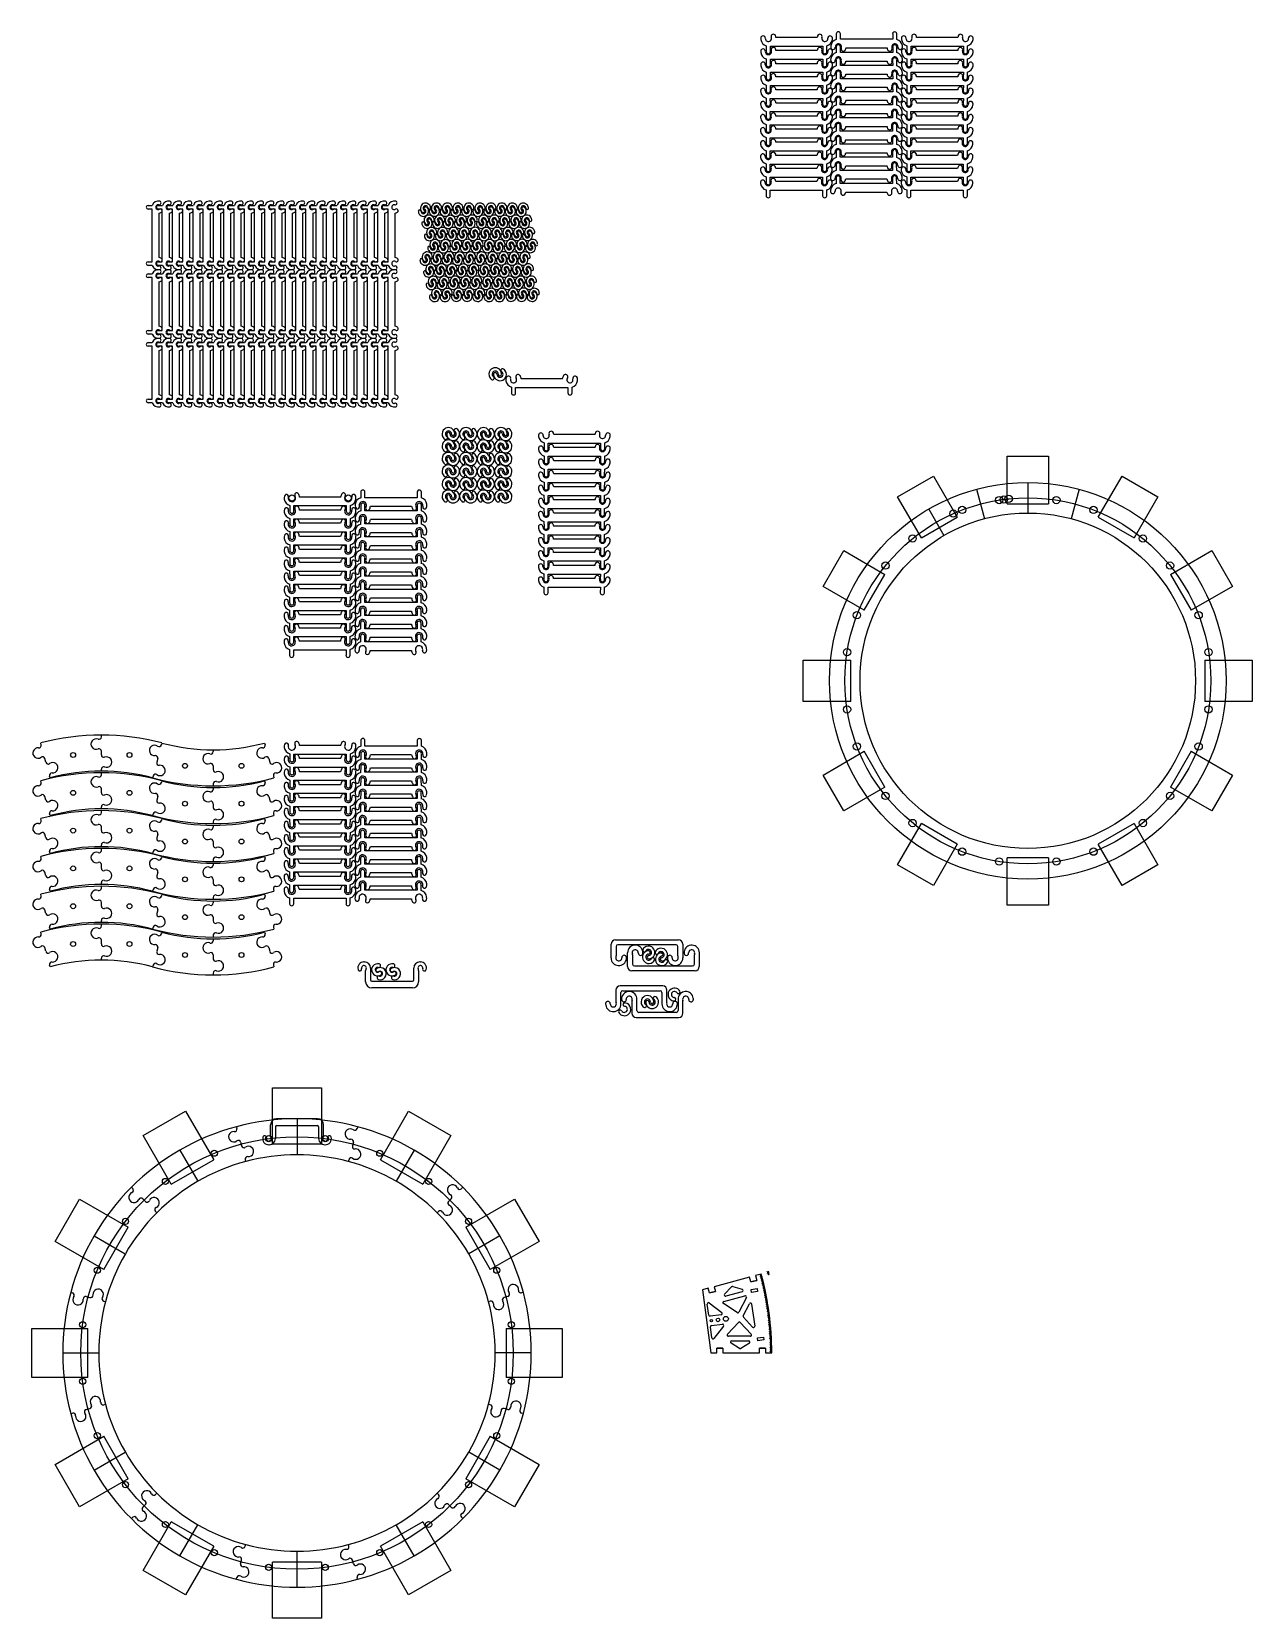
# Model space of a CAD drawing. Extents: x -435 to 1566, y -435 to 2166.
import ezdxf

# ---------------------------------------------------------------- set-up
doc = ezdxf.new("R2010")
doc.units = 0
doc.header["$MEASUREMENT"] = 0
doc.layers.get('0').update_dxf_attribs({"linetype": 'CONTINUOUS'})
doc.layers.add('LAYER_01', color=1, linetype='CONTINUOUS')
doc.layers.add('LAYER_02', color=3, linetype='CONTINUOUS')

msp = doc.modelspace()

# ---------------------------------------------------------------- linework, layer by layer
at = {"color": 7, "linetype": 'CONTINUOUS'}
for p, q in [((770.7, 133.6), (770.7, 133.6)), ((770.8, 133.3), (770.7, 133.6)), ((771.5, 130.8), (771.4, 130.8)), ((771.5, 130.4), (771.5, 130.8)), ((771.7, 133), (771.6, 133)), ((772.1, 131.4), (772.1, 131.4)), ((772.4, 130.2), (772.4, 130.2)), ((674.2, 106.1), (664.6, 103.5)), ((674.2, 106.1), (664.6, 103.5)), ((676.3, 98.4), (674.2, 106.1)), ((676.3, 98.4), (674.2, 106.1)), ((741.8, 124.2), (683.9, 108.7)), ((741.8, 124.2), (683.9, 108.7)), ((683.9, 108.7), (685.9, 101)), ((683.9, 108.7), (685.9, 101)), ((701, 96.6), (712.2, 108.6)), ((701, 96.6), (712.2, 108.6)), ((714.3, 109.1), (730, 104.4)), ((714.3, 109.1), (730, 104.4)), ((743.9, 116.5), (741.8, 124.2)), ((743.9, 116.5), (741.8, 124.2)), ((753.6, 119.1), (743.9, 116.5)), ((743.9, 116.5), (753.6, 119.1)), ((744.3, 104.2), (754.2, 105.5)), ((744.3, 104.2), (754.2, 105.5)), ((744.9, 99.3), (744.3, 104.2)), ((744.9, 99.3), (744.3, 104.2)), ((761.2, 129.4), (751.5, 126.8)), ((758.9, 128.8), (751.5, 126.8)), ((751.5, 126.8), (753.6, 119.1)), ((751.5, 126.8), (753.6, 119.1)), ((754.2, 105.5), (754.9, 100.6)), ((754.2, 105.5), (754.9, 100.6)), ((759, 128.5), (758.9, 128.8)), ((759.7, 125.6), (759.6, 126)), ((759.6, 126), (759.6, 126)), ((759.8, 128.2), (759.8, 128.2)), ((760.2, 126.6), (760.3, 126.6)), ((760.5, 122.7), (760.4, 123.1)), ((760.4, 123.1), (760.4, 123.1)), ((760.6, 125.4), (760.5, 125.4)), ((761, 123.7), (761, 123.7)), ((761.2, 119.9), (761.1, 120.2)), ((761.1, 120.2), (761.1, 120.2)), ((761.3, 122.5), (761.3, 122.5)), ((761.7, 120.8), (761.7, 120.8)), ((761.9, 117), (761.8, 117.4)), ((761.8, 117.4), (761.8, 117.4)), ((762, 119.6), (762, 119.6)), ((762.4, 117.9), (762.4, 118)), ((762.6, 114.1), (762.5, 114.5)), ((762.5, 114.5), (762.5, 114.5)), ((762.7, 116.7), (762.7, 116.7)), ((763.1, 115.1), (763.1, 115.1)), ((763.2, 111.2), (763.2, 111.6)), ((763.2, 111.6), (763.2, 111.6)), ((763.4, 113.9), (763.4, 113.8)), ((763.8, 112.2), (763.8, 112.2)), ((763.9, 108.3), (763.8, 108.7)), ((763.8, 108.7), (763.8, 108.7)), ((764.1, 111), (764, 111)), ((764.4, 109.3), (764.5, 109.3)), ((764.5, 105.8), (764.4, 105.8)), ((764.5, 105.4), (764.5, 105.8)), ((764.7, 108.1), (764.7, 108.1)), ((765.1, 106.4), (765.1, 106.4)), ((765.4, 105.2), (765.3, 105.2)), ((772.1, 127.9), (772.1, 127.9)), ((772.7, 128.5), (772.8, 128.5)), ((664.6, 103.5), (678.2, 0)), ((664.6, 103.5), (678.2, 0)), ((675, 62.2), (672.6, 80.2)), ((675, 62.2), (672.6, 80.2)), ((675.8, 82.1), (696.2, 66.4)), ((675.8, 82.1), (696.2, 66.4)), ((685.9, 101), (676.3, 98.4)), ((676.3, 98.4), (685.9, 101)), ((721.5, 66.3), (699, 81)), ((721.5, 66.3), (699, 81)), ((699.5, 84.6), (734.3, 93.9)), ((699.5, 84.6), (734.3, 93.9)), ((729.9, 100.5), (702.9, 93.3)), ((729.9, 100.5), (702.9, 93.3)), ((736.6, 91.1), (724.4, 67.1)), ((736.6, 91.1), (724.4, 67.1)), ((731.5, 60.8), (741.6, 80.6)), ((731.5, 60.8), (741.6, 80.6)), ((754.9, 100.6), (744.9, 99.3)), ((754.9, 100.6), (744.9, 99.3)), ((745.3, 80), (750.3, 43.8)), ((745.3, 80), (750.3, 43.8)), ((765.2, 102.5), (765.1, 102.9)), ((765.1, 102.9), (765.1, 102.9)), ((765.7, 103.5), (765.7, 103.5)), ((765.8, 99.6), (765.7, 100)), ((765.7, 100), (765.7, 100)), ((766, 102.3), (766, 102.3)), ((766.3, 100.6), (766.3, 100.6)), ((766.3, 96.7), (766.3, 97.1)), ((766.3, 97.1), (766.3, 97.1)), ((766.6, 99.4), (766.6, 99.4)), ((766.9, 93.8), (766.8, 94.2)), ((766.8, 94.2), (766.8, 94.2)), ((766.9, 97.7), (766.9, 97.7)), ((767.2, 96.5), (767.1, 96.5)), ((767.5, 90.9), (767.4, 91.3)), ((767.4, 91.3), (767.4, 91.3)), ((767.5, 94.8), (767.5, 94.8)), ((767.7, 93.6), (767.7, 93.5)), ((768, 88), (767.9, 88.4)), ((767.9, 88.4), (767.9, 88.4)), ((768, 91.9), (768.1, 91.9)), ((768.3, 90.6), (768.2, 90.6)), ((768.5, 85.1), (768.4, 85.5)), ((768.4, 85.5), (768.4, 85.5)), ((768.6, 88.9), (768.6, 88.9)), ((768.8, 87.7), (768.8, 87.7)), ((769, 82.2), (768.9, 82.5)), ((768.9, 82.5), (768.9, 82.5)), ((769.1, 86), (769.1, 86)), ((769.3, 84.8), (769.3, 84.8)), ((769.5, 79.2), (769.4, 79.6)), ((769.4, 79.6), (769.4, 79.6)), ((769.6, 83.1), (769.6, 83.1)), ((769.8, 81.9), (769.8, 81.9)), ((770.1, 80.2), (770.1, 80.2)), ((770.3, 78.9), (770.3, 78.9)), ((695.3, 62.8), (677.2, 60.5)), ((695.3, 62.8), (677.2, 60.5)), ((746.9, 42.2), (731.8, 58.6)), ((746.9, 42.2), (731.8, 58.6)), ((769.9, 76.3), (769.9, 76.7)), ((769.9, 76.7), (769.9, 76.7)), ((770.4, 73.4), (770.3, 73.8)), ((770.3, 73.8), (770.3, 73.8)), ((770.5, 77.2), (770.6, 77.2)), ((770.8, 76), (770.7, 76)), ((770.8, 70.5), (770.8, 70.8)), ((770.8, 70.8), (770.8, 70.8)), ((771, 74.3), (771, 74.3)), ((771.2, 73.1), (771.2, 73.1)), ((771.2, 67.5), (771.2, 67.9)), ((771.2, 67.9), (771.2, 67.9)), ((771.4, 71.4), (771.5, 71.4)), ((771.6, 70.1), (771.6, 70.1)), ((771.6, 64.6), (771.6, 65)), ((771.6, 65), (771.6, 65)), ((771.8, 68.4), (771.9, 68.4)), ((772, 62), (771.9, 62)), ((772, 67.2), (772, 67.2)), ((772, 61.7), (772, 62)), ((772.2, 65.5), (772.3, 65.5)), ((772.4, 58.7), (772.3, 59.1)), ((772.3, 59.1), (772.3, 59.1)), ((772.4, 64.3), (772.4, 64.3)), ((772.6, 62.6), (772.7, 62.6)), ((772.7, 56.2), (772.6, 56.2)), ((772.7, 55.8), (772.7, 56.2)), ((772.8, 61.3), (772.8, 61.3)), ((773, 59.6), (773, 59.6)), ((773, 52.8), (773, 53.2)), ((773, 53.2), (773, 53.2)), ((773.2, 58.4), (773.1, 58.4)), ((773.3, 56.7), (773.4, 56.7)), ((773.5, 55.4), (773.5, 55.4)), ((773.7, 53.7), (773.7, 53.7)), ((773.8, 52.5), (773.8, 52.5)), ((679.9, 24.6), (677.6, 42.6)), ((679.9, 24.6), (677.6, 42.6)), ((679.3, 44.9), (697.3, 47.2)), ((679.3, 44.9), (697.3, 47.2)), ((699.2, 44), (683.5, 23.7)), ((699.2, 44), (683.5, 23.7)), ((705.7, 30.7), (723.6, 50.2)), ((705.7, 30.7), (723.6, 50.2)), ((743, 27.3), (707.1, 27.3)), ((743, 27.3), (707.1, 27.3)), ((726.5, 50.2), (744.5, 30.7)), ((726.5, 50.2), (744.5, 30.7)), ((754.7, 24.9), (764.6, 26.2)), ((754.7, 24.9), (764.6, 26.2)), ((764.6, 26.2), (765.3, 21.3)), ((764.6, 26.2), (765.3, 21.3)), ((773.3, 49.9), (773.3, 50.3)), ((773.3, 50.3), (773.3, 50.3)), ((773.6, 46.9), (773.6, 47.3)), ((773.6, 47.3), (773.6, 47.3)), ((773.9, 44.4), (773.8, 44.4)), ((773.9, 44), (773.9, 44.4)), ((774, 50.8), (774, 50.8)), ((774.1, 49.5), (774.1, 49.5)), ((774.1, 41), (774.1, 41.4)), ((774.1, 41.4), (774.1, 41.4)), ((774.3, 47.8), (774.3, 47.8)), ((774.4, 38.1), (774.3, 38.5)), ((774.3, 38.5), (774.3, 38.5)), ((774.4, 46.6), (774.4, 46.6)), ((774.5, 44.9), (774.6, 44.9)), ((774.7, 43.6), (774.6, 43.6)), ((774.6, 35.1), (774.6, 35.5)), ((774.6, 35.5), (774.6, 35.5)), ((774.8, 41.9), (774.8, 41.9)), ((774.8, 32.2), (774.8, 32.6)), ((774.8, 32.6), (774.8, 32.6)), ((774.9, 40.7), (774.9, 40.7)), ((775, 29.6), (774.9, 29.6)), ((775, 38.9), (775.1, 39)), ((775, 29.2), (775, 29.6)), ((775.2, 37.7), (775.1, 37.7)), ((775.1, 26.3), (775.1, 26.6)), ((775.1, 26.6), (775.1, 26.6)), ((775.3, 36), (775.3, 36)), ((775.4, 34.8), (775.3, 34.8)), ((775.5, 33), (775.5, 33)), ((775.6, 31.8), (775.5, 31.8)), ((775.6, 30.1), (775.7, 30.1)), ((775.8, 28.8), (775.7, 28.8)), ((775.8, 27.1), (775.9, 27.1)), ((678.2, 0), (688.2, 0)), ((678.2, 0), (688.2, 0)), ((688.2, 0), (688.2, 8)), ((688.2, 8), (698.2, 8)), ((688.2, 0), (688.2, 8)), ((698.2, 8), (688.2, 8)), ((698.2, 8), (698.2, 0)), ((698.2, 8), (698.2, 0)), ((698.2, 0), (758.2, 0)), ((698.2, 0), (758.2, 0)), ((725.5, 7.5), (711.6, 16.1)), ((725.5, 7.5), (711.6, 16.1)), ((712.6, 19.8), (740.5, 19.8)), ((712.6, 19.8), (740.5, 19.8)), ((741.6, 16.1), (727.6, 7.5)), ((741.6, 16.1), (727.6, 7.5)), ((755.4, 20), (754.7, 24.9)), ((755.4, 20), (754.7, 24.9)), ((765.3, 21.3), (755.4, 20)), ((765.3, 21.3), (755.4, 20)), ((758.2, 0), (758.2, 8)), ((758.2, 8), (768.2, 8)), ((758.2, 0), (758.2, 8)), ((768.2, 8), (758.2, 8)), ((768.2, 8), (768.2, 0)), ((768.2, 8), (768.2, 0)), ((768.2, 0), (775.8, 0)), ((768.2, 0), (778.2, 0)), ((775.3, 23.3), (775.3, 23.7)), ((775.3, 23.7), (775.3, 23.7)), ((775.4, 20.3), (775.4, 20.7)), ((775.4, 20.7), (775.4, 20.7)), ((775.5, 17.4), (775.5, 17.8)), ((775.5, 17.8), (775.5, 17.8)), ((775.6, 14.4), (775.6, 14.8)), ((775.6, 14.8), (775.6, 14.8)), ((775.7, 11.5), (775.7, 11.8)), ((775.7, 11.8), (775.7, 11.8)), ((775.8, 8.9), (775.7, 8.9)), ((775.8, 8.5), (775.8, 8.9)), ((775.8, 5.5), (775.8, 5.9)), ((775.8, 5.9), (775.8, 5.9)), ((775.8, 2.6), (775.8, 3)), ((775.8, 3), (775.8, 3)), ((775.9, 25.9), (775.9, 25.9)), ((776, 24.1), (776, 24.1)), ((776.1, 22.9), (776, 22.9)), ((776.1, 21.2), (776.1, 21.2)), ((776.2, 19.9), (776.2, 19.9)), ((776.2, 18.2), (776.3, 18.2)), ((776.3, 17), (776.3, 17)), ((776.3, 15.3), (776.4, 15.3)), ((776.4, 14), (776.4, 14)), ((776.4, 12.3), (776.4, 12.3)), ((776.5, 11.1), (776.4, 11)), ((776.5, 9.3), (776.5, 9.3)), ((776.5, 8.1), (776.5, 8.1)), ((776.5, 6.4), (776.6, 6.4)), ((776.6, 5.1), (776.5, 5.1)), ((776.5, 3.4), (776.6, 3.4)), ((776.6, 2.2), (776.6, 2.2)), ((776.6, 0.4), (776.6, 0.4))]:
    msp.add_line(p, q, dxfattribs=at)
for centre, radius in [((1198, 1102), 300), ((0, 0), 354.5)]:
    msp.add_circle(centre, radius)
for centre, radius in [((679.3, 52.8), 2), ((679.3, 52.8), 2), ((690.2, 54.2), 3), ((690.2, 54.2), 3), ((703.1, 55.9), 4), ((703.1, 55.9), 4)]:
    msp.add_circle(centre, radius, dxfattribs=at)
for centre, radius, start, end in [((771.4, 133.6), 0.623, 210.281, 295.8267), ((772.1, 130.7), 0.623, 91.4533, 176.999), ((772.1, 130.7), 0.623, 209.94, 295.4857), ((772.3, 129.7), 3.43, 71.1627, 99.4085), ((771, 134.6), 3.43, 287.8774, 316.1401), ((772.9, 126.8), 3.43, 70.8217, 99.0675), ((287.8, 13.4), 500, 13.7496, 13.8264), ((713.7, 107.2), 2, 73.2405, 136.7595), ((713.7, 107.2), 2, 73.2405, 136.7595), ((729.4, 102.4), 2, 285, 73.2405), ((729.4, 102.4), 2, 285, 73.2405), ((759.5, 128.8), 0.623, 211.304, 296.8497), ((760.2, 125.9), 0.623, 92.4763, 178.022), ((760.3, 125.9), 0.623, 210.963, 296.5087), ((760.4, 124.9), 3.43, 72.1857, 100.4315), ((759.1, 129.8), 3.43, 288.9004, 317.1631), ((761, 123.1), 0.623, 92.1353, 177.681), ((761, 123.1), 0.623, 210.622, 296.1677), ((761.2, 122), 3.43, 71.8447, 100.0905), ((759.9, 127), 3.43, 288.5594, 316.8221), ((761.7, 120.2), 0.623, 91.7943, 177.34), ((278.2, 0), 500, 0, 15), ((761.7, 120.2), 0.623, 210.281, 295.8267), ((761.9, 119.1), 3.43, 71.5037, 99.7495), ((278.2, 0), 500, 14.7726, 14.8494), ((760.7, 124.1), 3.43, 288.2184, 316.4811), ((762.4, 117.3), 0.623, 91.4533, 176.999), ((762.4, 117.3), 0.623, 209.94, 295.4857), ((762.6, 116.2), 3.43, 71.1627, 99.4085), ((278.2, 0), 500, 14.4316, 14.5084), ((761.4, 121.2), 3.43, 287.8774, 316.1401), ((763.1, 114.4), 0.623, 91.1123, 176.658), ((763.1, 114.4), 0.623, 209.599, 295.1447), ((763.3, 113.4), 3.43, 70.8217, 99.0675), ((278.2, 0), 500, 14.0906, 14.1674), ((762.1, 118.3), 3.43, 287.5364, 315.7991), ((763.8, 111.5), 0.623, 90.7713, 176.317), ((763.8, 111.5), 0.623, 209.258, 294.8037), ((763.9, 110.5), 3.43, 70.4807, 98.7265), ((278.2, 0), 500, 13.7496, 13.8264), ((762.8, 115.5), 3.43, 287.1954, 315.4581), ((764.4, 108.7), 0.623, 90.4303, 175.976), ((764.4, 108.6), 0.623, 208.917, 294.4627), ((764.6, 107.6), 3.43, 70.1397, 98.3855), ((278.2, 0), 500, 13.4086, 13.4854), ((765.1, 105.8), 0.623, 90.0893, 175.635), ((763.5, 112.6), 3.43, 286.8544, 315.1171), ((765.1, 105.7), 0.623, 208.576, 294.1217), ((765.2, 104.7), 3.43, 69.7987, 98.0445), ((278.2, 0), 500, 13.0676, 13.1444), ((764.1, 109.7), 3.43, 286.5134, 314.7761), ((765.8, 101.8), 3.43, 69.4577, 97.7035), ((764.8, 106.8), 3.43, 286.1724, 314.4351), ((278.2, 0), 500, 12.7266, 12.8034), ((278.2, 0), 500, 12.3856, 12.4624), ((278.2, 0), 500, 12.0446, 12.1214), ((772.8, 127.9), 0.623, 91.1123, 176.658), ((771.8, 131.8), 3.43, 287.5364, 315.7991), ((287.8, 13.4), 500, 13.4086, 13.4854), ((674.6, 80.5), 2, 52.5, 187.5), ((674.6, 80.5), 2, 52.5, 187.5), ((700, 82.7), 2, 105, 236.9872), ((700, 82.7), 2, 105, 236.9872), ((702.4, 95.2), 2, 136.7595, 285), ((702.4, 95.2), 2, 136.7595, 285), ((734.8, 92), 2, 333.0128, 105), ((734.8, 92), 2, 333.0128, 105), ((743.4, 79.7), 2, 7.826, 153.0128), ((743.4, 79.7), 2, 7.826, 153.0128), ((765.7, 102.9), 0.623, 89.7483, 175.294), ((765.7, 102.8), 0.623, 208.235, 293.7807), ((766.3, 100), 0.623, 89.4073, 174.953), ((766.3, 99.9), 0.623, 207.894, 293.4397), ((766.4, 98.9), 3.43, 69.1167, 97.3625), ((765.4, 103.9), 3.43, 285.8314, 314.0941), ((766.9, 97.1), 0.623, 89.0663, 174.612), ((766.9, 97), 0.623, 207.553, 293.0987), ((767, 96), 3.43, 68.7757, 97.0215), ((767.4, 94.1), 0.623, 88.7253, 174.271), ((766, 101), 3.43, 285.4904, 313.7531), ((767.5, 94.1), 0.623, 207.212, 292.7577), ((767.6, 93.1), 3.43, 68.4347, 96.6805), ((768, 91.2), 0.623, 88.3843, 173.93), ((766.6, 98.1), 3.43, 285.1494, 313.4121), ((768, 91.2), 0.623, 206.871, 292.4167), ((278.2, 0), 500, 11.7036, 11.7804), ((768.1, 90.1), 3.43, 68.0937, 96.3395), ((768.5, 88.3), 0.623, 88.0433, 173.589), ((768.5, 88.3), 0.623, 206.53, 292.0757), ((767.2, 95.2), 3.43, 284.8084, 313.0711), ((278.2, 0), 500, 11.3626, 11.4394), ((768.6, 87.2), 3.43, 67.7527, 95.9985), ((769, 85.4), 0.623, 87.7023, 173.248), ((769.1, 85.4), 0.623, 206.189, 291.7347), ((767.7, 92.3), 3.43, 284.4674, 312.7301), ((278.2, 0), 500, 11.0216, 11.0984), ((769.2, 84.3), 3.43, 67.4117, 95.6575), ((769.5, 82.5), 0.623, 87.3613, 172.907), ((769.6, 82.4), 0.623, 205.848, 291.3937), ((768.3, 89.3), 3.43, 284.1264, 312.3891), ((769.7, 81.4), 3.43, 67.0707, 95.3165), ((278.2, 0), 500, 10.6806, 10.7574), ((770, 79.5), 0.623, 87.0203, 172.566), ((770, 79.5), 0.623, 205.507, 291.0527), ((768.8, 86.4), 3.43, 283.7854, 312.0481), ((770.1, 78.5), 3.43, 66.7297, 94.9755), ((278.2, 0), 500, 10.3396, 10.4164), ((769.3, 83.5), 3.43, 283.4444, 311.7071), ((770.6, 75.5), 3.43, 66.3887, 94.6345), ((278.2, 0), 500, 9.9986, 10.0754), ((278.2, 0), 500, 9.6576, 9.7344), ((278.2, 0), 500, 9.3166, 9.3934), ((278.2, 0), 500, 8.9756, 9.0524), ((677, 62.5), 2, 187.5, 277.5), ((677, 62.5), 2, 187.5, 277.5), ((695, 64.8), 2, 277.5, 52.5), ((695, 64.8), 2, 277.5, 52.5), ((722.6, 68), 2, 236.9872, 333.0128), ((722.6, 68), 2, 236.9872, 333.0128), ((733.3, 59.9), 2, 153.0128, 222.6393), ((733.3, 59.9), 2, 153.0128, 222.6393), ((770.5, 76.6), 0.623, 86.6793, 172.225), ((770.5, 76.6), 0.623, 205.166, 290.7117), ((770.9, 73.7), 0.623, 86.3383, 171.884), ((771, 73.7), 0.623, 204.825, 290.3707), ((769.8, 80.6), 3.43, 283.1034, 311.3661), ((771, 72.6), 3.43, 66.0477, 94.2935), ((771.4, 70.7), 0.623, 85.9973, 171.543), ((771.4, 70.7), 0.623, 204.484, 290.0297), ((770.3, 77.7), 3.43, 282.7624, 311.0251), ((771.5, 69.7), 3.43, 65.7067, 93.9525), ((771.8, 67.8), 0.623, 85.6563, 171.202), ((771.8, 67.8), 0.623, 204.143, 289.6887), ((770.7, 74.7), 3.43, 282.4214, 310.6841), ((771.9, 66.7), 3.43, 65.3657, 93.6115), ((772.2, 64.9), 0.623, 85.3153, 170.861), ((772.2, 64.8), 0.623, 203.802, 289.3477), ((771.2, 71.8), 3.43, 282.0804, 310.3431), ((772.6, 61.9), 0.623, 84.9743, 170.52), ((772.2, 63.8), 3.43, 65.0247, 93.2705), ((772.6, 61.9), 0.623, 203.461, 289.0067), ((771.6, 68.9), 3.43, 281.7394, 310.0021), ((772.9, 59), 0.623, 84.6333, 170.179), ((278.2, 0), 500, 8.6346, 8.7114), ((772.6, 60.8), 3.43, 64.6837, 92.9295), ((772.9, 59), 0.623, 203.12, 288.6657), ((773.3, 56), 0.623, 84.2923, 169.838), ((772, 65.9), 3.43, 281.3984, 309.6611), ((773.3, 56), 0.623, 202.779, 288.3247), ((773, 57.9), 3.43, 64.3427, 92.5885), ((278.2, 0), 500, 8.2936, 8.3704), ((772.4, 63), 3.43, 281.0574, 309.3201), ((773.6, 53.1), 0.623, 83.9513, 169.497), ((773.6, 53.1), 0.623, 202.438, 287.9837), ((773.3, 55), 3.43, 64.0017, 92.2475), ((278.2, 0), 500, 7.9526, 8.0294), ((772.7, 60), 3.43, 280.7164, 308.9791), ((773.6, 52), 3.43, 63.6607, 91.9065), ((278.2, 0), 500, 7.6116, 7.6884), ((773.1, 57.1), 3.43, 280.3754, 308.6381), ((773.9, 49.1), 3.43, 63.3197, 91.5655), ((278.2, 0), 500, 7.2706, 7.3474), ((278.2, 0), 500, 6.9296, 7.0064), ((278.2, 0), 500, 6.5886, 6.6654), ((278.2, 0), 500, 6.2476, 6.3244), ((278.2, 0), 500, 5.9066, 5.9834), ((679.6, 42.9), 2, 97.5, 187.5), ((679.6, 42.9), 2, 97.5, 187.5), ((697.6, 45.3), 2, 322.5, 97.5), ((697.6, 45.3), 2, 322.5, 97.5), ((707.1, 29.3), 2, 137.3607, 270), ((707.1, 29.3), 2, 137.3607, 270), ((725.1, 48.8), 2, 42.6393, 137.3607), ((725.1, 48.8), 2, 42.6393, 137.3607), ((743, 29.3), 2, 270, 42.6393), ((743, 29.3), 2, 270, 42.6393), ((748.3, 43.6), 2, 222.6393, 7.826), ((748.3, 43.6), 2, 222.6393, 7.826), ((773.9, 50.1), 0.623, 83.6103, 169.156), ((773.9, 50.1), 0.623, 202.097, 287.6427), ((774.2, 47.2), 0.623, 83.2693, 168.815), ((774.2, 47.2), 0.623, 201.756, 287.3017), ((774.5, 44.2), 0.623, 82.9283, 168.474), ((774.5, 44.2), 0.623, 201.415, 286.9607), ((773.4, 54.1), 3.43, 280.0344, 308.2971), ((774.2, 46.1), 3.43, 62.9787, 91.2245), ((774.7, 41.3), 0.623, 82.5873, 168.133), ((774.7, 41.3), 0.623, 201.074, 286.6197), ((773.7, 51.2), 3.43, 279.6934, 307.9561), ((774.9, 38.3), 0.623, 82.2463, 167.792), ((774.5, 43.2), 3.43, 62.6377, 90.8835), ((775, 38.3), 0.623, 200.733, 286.2787), ((774, 48.2), 3.43, 279.3524, 307.6151), ((775.2, 35.4), 0.623, 81.9053, 167.451), ((775.2, 35.3), 0.623, 200.392, 285.9377), ((774.7, 40.2), 3.43, 62.2967, 90.5425), ((774.3, 45.3), 3.43, 279.0114, 307.2741), ((775.4, 32.4), 0.623, 81.5643, 167.11), ((775.4, 32.4), 0.623, 200.051, 285.5967), ((775, 37.2), 3.43, 61.9557, 90.2015), ((775.6, 29.5), 0.623, 81.2233, 166.769), ((775.6, 29.4), 0.623, 199.71, 285.2557), ((774.6, 42.3), 3.43, 278.6704, 306.9331), ((775.7, 26.5), 0.623, 80.8823, 166.428), ((775.7, 26.5), 0.623, 199.369, 284.9147), ((775.2, 34.3), 3.43, 61.6147, 89.8605), ((774.8, 39.4), 3.43, 278.3294, 306.5921), ((775.4, 31.3), 3.43, 61.2737, 89.5195), ((775, 36.4), 3.43, 277.9884, 306.2511), ((775.5, 28.4), 3.43, 60.9327, 89.1785), ((775.2, 33.5), 3.43, 277.6474, 305.9101), ((278.2, 0), 500, 5.5656, 5.6424), ((775.7, 25.4), 3.43, 60.5917, 88.8375), ((775.4, 30.5), 3.43, 277.3064, 305.5691), ((278.2, 0), 500, 5.2246, 5.3014), ((278.2, 0), 500, 4.8836, 4.9604), ((278.2, 0), 500, 4.5426, 4.6194), ((278.2, 0), 500, 4.2016, 4.2784), ((278.2, 0), 500, 3.8606, 3.9374), ((278.2, 0), 500, 3.5196, 3.5964), ((278.2, 0), 500, 3.1786, 3.2554), ((681.9, 24.9), 2, 187.5, 322.5), ((681.9, 24.9), 2, 187.5, 322.5), ((712.6, 17.8), 2, 90, 238.2405), ((712.6, 17.8), 2, 90, 238.2405), ((726.6, 9.2), 2, 238.2405, 301.7595), ((726.6, 9.2), 2, 238.2405, 301.7595), ((740.5, 17.8), 2, 301.7595, 90), ((740.5, 17.8), 2, 301.7595, 90), ((775.9, 23.5), 0.623, 80.5413, 166.087), ((775.9, 23.5), 0.623, 199.028, 284.5737), ((776, 20.6), 0.623, 80.2003, 165.746), ((776, 20.5), 0.623, 198.687, 284.2327), ((776.1, 17.6), 0.623, 79.8593, 165.405), ((776.1, 17.6), 0.623, 198.346, 283.8917), ((776.2, 14.6), 0.623, 79.5183, 165.064), ((776.2, 14.6), 0.623, 198.005, 283.5507), ((776.3, 11.7), 0.623, 79.1773, 164.723), ((776.3, 11.7), 0.623, 197.664, 283.2097), ((776.3, 8.7), 0.623, 78.8363, 164.382), ((776.4, 8.7), 0.623, 197.323, 282.8687), ((776.4, 5.8), 0.623, 78.4953, 164.041), ((776.4, 5.7), 0.623, 196.982, 282.5277), ((776.4, 2.8), 0.623, 78.1543, 163.7), ((776.4, 2.8), 0.623, 196.641, 282.1867), ((776.4, -0.2), 0.623, 77.8133, 163.359), ((775.8, 22.4), 3.43, 60.2507, 88.4965), ((775.6, 27.6), 3.43, 276.9654, 305.2281), ((776, 19.5), 3.43, 59.9097, 88.1555), ((775.8, 24.6), 3.43, 276.6244, 304.8871), ((776.1, 16.5), 3.43, 59.5687, 87.8145), ((775.9, 21.6), 3.43, 276.2834, 304.5461), ((776.2, 13.6), 3.43, 59.2277, 87.4735), ((776, 18.7), 3.43, 275.9424, 304.2051), ((776.2, 10.6), 3.43, 58.8867, 87.1325), ((776.1, 15.7), 3.43, 275.6014, 303.8641), ((776.3, 7.6), 3.43, 58.5457, 86.7915), ((776.2, 12.7), 3.43, 275.2604, 303.5231), ((776.3, 4.7), 3.43, 58.2047, 86.4505), ((776.3, 9.8), 3.43, 274.9194, 303.1821), ((776.3, 1.7), 3.43, 57.8637, 86.1095), ((776.3, 6.8), 3.43, 274.5784, 302.8411), ((776.3, -1.3), 3.43, 57.5227, 85.7685), ((776.3, 3.8), 3.43, 274.2374, 302.5001), ((278.2, 0), 500, 2.8376, 2.9144), ((278.2, 0), 500, 2.4966, 2.5734), ((278.2, 0), 500, 2.1556, 2.2324), ((278.2, 0), 500, 1.8146, 1.8914), ((278.2, 0), 500, 1.4736, 1.5504), ((278.2, 0), 500, 1.1326, 1.2094), ((278.2, 0), 500, 0.7916, 0.8684), ((278.2, 0), 500, 0.4506, 0.5274), ((278.2, 0), 500, 0.1096, 0.1864)]:
    msp.add_arc(centre, radius, start, end, dxfattribs=at)
at = {"layer": 'LAYER_01'}
for p, q in [((-320.8, 1010), (-320.8, 1013.1)), ((-137.3, 988.9), (-137.3, 985.8)), ((-320.8, 980.5), (-320.8, 986.6)), ((-137.3, 962.5), (-137.3, 956.3)), ((-320.8, 954), (-320.8, 957.1)), ((-320.8, 948), (-320.8, 951.1)), ((-320.8, 918.5), (-320.8, 924.6)), ((-137.3, 932.9), (-137.3, 929.8)), ((-137.3, 926.9), (-137.3, 923.8)), ((-320.8, 892), (-320.8, 895.1)), ((-320.8, 886), (-320.8, 889.1)), ((-137.3, 900.5), (-137.3, 894.3)), ((-320.8, 856.5), (-320.8, 862.6)), ((-137.3, 870.9), (-137.3, 867.8)), ((-137.3, 864.9), (-137.3, 861.8)), ((-320.8, 830), (-320.8, 833.1)), ((-137.3, 838.5), (-137.3, 832.3)), ((-320.8, 824), (-320.8, 827.1)), ((-137.3, 808.9), (-137.3, 805.8)), ((-320.8, 794.5), (-320.8, 800.6)), ((-137.3, 802.9), (-137.3, 799.8)), ((-320.8, 768), (-320.8, 771.1)), ((-320.8, 762), (-320.8, 765.1)), ((-137.3, 776.5), (-137.3, 770.3)), ((-320.8, 732.5), (-320.8, 738.6)), ((-137.3, 746.9), (-137.3, 743.8)), ((-137.3, 740.9), (-137.3, 737.8)), ((-320.8, 706), (-320.8, 709.1)), ((-320.8, 700), (-320.8, 703.1)), ((-137.3, 714.5), (-137.3, 708.3)), ((-320.8, 670.5), (-320.8, 676.6)), ((-137.3, 684.9), (-137.3, 681.8)), ((-137.3, 678.9), (-137.3, 675.8)), ((521.9, 677.4), (625.5, 677.4)), ((-137.3, 652.5), (-137.3, 646.3)), ((514.9, 647.7), (514.9, 670.4)), ((523.1, 666.3), (523.1, 650.9)), ((621.3, 669.3), (526.1, 669.3)), ((542, 633.4), (542, 656.1)), ((550.1, 653), (550.1, 637.5)), ((624.3, 650.9), (624.3, 666.3)), ((632.5, 670.4), (632.5, 647.7)), ((651.4, 637.5), (651.4, 653)), ((659.5, 656.1), (659.5, 633.4)), ((-320.8, 644), (-320.8, 647.1)), ((109.7, 641.1), (110.5, 641.1)), ((112.5, 608.4), (112.5, 627.3)), ((120.5, 631.1), (120.5, 627.3)), ((120.5, 627.3), (120.5, 611.5)), ((191.3, 627.3), (191.3, 631.1)), ((191.3, 611.5), (191.3, 627.3)), ((199.3, 627.3), (199.3, 608.4)), ((201.3, 641.1), (202.2, 641.1)), ((652.5, 626.4), (549, 626.4)), ((553.1, 634.5), (648.4, 634.5)), ((-137.3, 622.9), (-137.3, 619.8)), ((122.5, 609.5), (189.3, 609.5)), ((189.3, 598.4), (122.5, 598.4)), ((599.5, 601.9), (529.9, 601.9)), ((522.9, 594.9), (522.9, 575.3)), ((531, 572.2), (531, 590.8)), ((534, 593.8), (595.3, 593.8)), ((549.1, 576.7), (549.1, 557.2)), ((557.3, 561.3), (557.3, 579.9)), ((598.3, 590.8), (598.3, 572.2)), ((606.5, 575.3), (606.5, 594.9)), ((624.6, 579.9), (624.6, 561.3)), ((632.7, 557.2), (632.7, 576.7)), ((556.1, 550.2), (625.7, 550.2)), ((621.6, 558.3), (560.3, 558.3)), ((-43.4, 355.2), (-43.4, 374.1)), ((-35.4, 371), (-35.4, 355.2)), ((33.4, 384.1), (-33.4, 384.1)), ((-33.4, 373), (33.4, 373)), ((35.4, 371), (35.4, 355.2)), ((43.4, 355.2), (43.4, 374.1)), ((-45.4, 341.4), (-46.3, 341.4)), ((-35.4, 355.2), (-35.4, 351.4)), ((35.4, 355.2), (35.4, 351.4)), ((45.4, 341.4), (46.3, 341.4))]:
    msp.add_line(p, q, dxfattribs=at)
for radius in [325, 275]:
    msp.add_circle((1198, 1102), radius, dxfattribs=at)
for centre, radius, start, end in [((-329.3, 998.3), 8.53, 68.8087, 291.1913), ((-324.8, 1010), 4, 248.8087, 360), ((-324.8, 986.6), 4, 360, 111.1913), ((-316.8, 980.5), 4, 180, 291.1913), ((-312.3, 968.8), 8.53, 248.8087, 111.1913), ((-145.8, 974.2), 8.53, 68.8087, 291.1913), ((-141.3, 985.8), 4, 248.8087, 360), ((-141.3, 962.5), 4, 360, 111.1913), ((-329.3, 936.3), 8.53, 68.8087, 291.1913), ((-324.8, 948), 4, 248.8087, 360), ((-316.8, 957.1), 4, 68.8087, 180), ((-133.3, 956.3), 4, 180, 291.1913), ((-133.3, 932.9), 4, 68.8087, 180), ((-128.8, 944.6), 8.53, 248.8087, 111.1913), ((-324.8, 924.6), 4, 360, 111.1913), ((-316.8, 918.5), 4, 180, 291.1913), ((-312.3, 906.8), 8.53, 248.8087, 111.1913), ((-145.8, 912.2), 8.53, 68.8087, 291.1913), ((-141.3, 923.8), 4, 248.8087, 360), ((-324.8, 886), 4, 248.8087, 360), ((-316.8, 895.1), 4, 68.8087, 180), ((-141.3, 900.5), 4, 360, 111.1913), ((-133.3, 894.3), 4, 180, 291.1913), ((-128.8, 882.6), 8.53, 248.8087, 111.1913), ((-329.3, 874.3), 8.53, 68.8087, 291.1913), ((-324.8, 862.6), 4, 360, 111.1913), ((-145.8, 850.2), 8.53, 68.8087, 291.1913), ((-141.3, 861.8), 4, 248.8087, 360), ((-133.3, 870.9), 4, 68.8087, 180), ((-316.8, 856.5), 4, 180, 291.1913), ((-316.8, 833.1), 4, 68.8087, 180), ((-312.3, 844.8), 8.53, 248.8087, 111.1913), ((-141.3, 838.5), 4, 360, 111.1913), ((-329.3, 812.3), 8.53, 68.8087, 291.1913), ((-324.8, 824), 4, 248.8087, 360), ((-133.3, 832.3), 4, 180, 291.1913), ((-133.3, 808.9), 4, 68.8087, 180), ((-128.8, 820.6), 8.53, 248.8087, 111.1913), ((-324.8, 800.6), 4, 360, 111.1913), ((-316.8, 794.5), 4, 180, 291.1913), ((-312.3, 782.8), 8.53, 248.8087, 111.1913), ((-145.8, 788.2), 8.53, 68.8087, 291.1913), ((-141.3, 799.8), 4, 248.8087, 360), ((-141.3, 776.5), 4, 360, 111.1913), ((-329.3, 750.3), 8.53, 68.8087, 291.1913), ((-324.8, 762), 4, 248.8087, 360), ((-316.8, 771.1), 4, 68.8087, 180), ((-133.3, 770.3), 4, 180, 291.1913), ((-128.8, 758.6), 8.53, 248.8087, 111.1913), ((-324.8, 738.6), 4, 360, 111.1913), ((-316.8, 732.5), 4, 180, 291.1913), ((-312.3, 720.8), 8.53, 248.8087, 111.1913), ((-145.8, 726.2), 8.53, 68.8087, 291.1913), ((-141.3, 737.8), 4, 248.8087, 360), ((-133.3, 746.9), 4, 68.8087, 180), ((-316.8, 709.1), 4, 68.8087, 180), ((-141.3, 714.5), 4, 360, 111.1913), ((-133.3, 708.3), 4, 180, 291.1913), ((-128.8, 696.6), 8.53, 248.8087, 111.1913), ((-329.3, 688.3), 8.53, 68.8087, 291.1913), ((-324.8, 700), 4, 248.8087, 360), ((-324.8, 676.6), 4, 360, 111.1913), ((-133.3, 684.9), 4, 68.8087, 180), ((521.9, 670.4), 7, 90, 180), ((625.5, 670.4), 7, 360, 90), ((-316.8, 670.5), 4, 180, 291.1913), ((-316.8, 647.1), 4, 68.8087, 180), ((-312.3, 658.8), 8.53, 248.8087, 111.1913), ((-145.8, 664.2), 8.53, 68.8087, 291.1913), ((-141.3, 675.8), 4, 248.8087, 360), ((-141.3, 652.5), 4, 360, 111.1913), ((519.3, 650.9), 3.78, 338.9927, 0), ((526.1, 666.3), 3, 90, 180), ((536.3, 648.2), 3.78, 3.2017, 183.2017), ((554.5, 656.1), 12.6, 7.3693, 180), ((554.5, 656.1), 5, 356.8313, 200.9573), ((546.4, 653), 3.78, 0, 21.0403), ((563.3, 655.6), 3.78, 176.8313, 356.8313), ((554.5, 656.1), 12.6, 356.8313, 7.3693), ((611.2, 648.2), 3.78, 356.8313, 176.8313), ((621.3, 666.3), 3, 360, 90), ((628.1, 650.9), 3.78, 180, 201.0403), ((647, 656.1), 12.6, 172.6307, 183.1687), ((638.2, 655.6), 3.78, 183.2017, 3.2017), ((647, 656.1), 12.6, 360, 172.6307), ((647, 656.1), 5, 338.9927, 183.1187), ((655.2, 653), 3.78, 158.9927, 180), ((-133.3, 646.3), 4, 180, 291.1913), ((-133.3, 622.9), 4, 68.8087, 180), ((-128.8, 634.6), 8.53, 248.8087, 111.1913), ((109.7, 631.1), 10, 90, 195.3119), ((102.9, 629.3), 3, 195.3396, 15.3396), ((109.7, 631.1), 4, 326.9048, 172.6307), ((109.7, 631.1), 4, 172.6307, 195.2704), ((110.5, 631.1), 10, 0, 90), ((115.5, 627.3), 3, 146.9048, 180), ((201.3, 631.1), 10, 90, 180), ((202.2, 631.1), 4, 7.3693, 213.0952), ((196.3, 627.3), 3, 360, 33.0952), ((202.2, 631.1), 10, 344.6881, 90), ((208.9, 629.3), 3, 164.6604, 344.6604), ((202.2, 631.1), 4, 344.7296, 7.3693), ((527.5, 647.7), 12.6, 180, 352.6307), ((527.5, 647.7), 5, 158.9927, 3.1187), ((527.5, 647.7), 12.6, 352.6307, 3.1687), ((549, 633.4), 7, 180, 270), ((553.1, 637.5), 3, 180, 270), ((619.9, 647.7), 12.6, 176.8313, 187.3693), ((619.9, 647.7), 12.6, 187.3693, 0), ((619.9, 647.7), 5, 176.8313, 20.9573), ((648.4, 637.5), 3, 270, 0), ((652.5, 633.4), 7, 270, 360), ((122.5, 608.4), 10, 180, 270), ((122.5, 611.5), 2, 180, 270), ((189.3, 611.5), 2, 270, 360), ((189.3, 608.4), 10, 270, 0), ((529.9, 594.9), 7, 90, 180), ((599.5, 594.9), 7, 360, 90), ((509.7, 572.7), 3.78, 356.7983, 176.7983), ((518.5, 572.2), 12.6, 176.8313, 187.3693), ((518.5, 572.2), 5, 176.8813, 21.0073), ((526.7, 575.3), 3.78, 180, 201.0073), ((534, 590.8), 3, 90, 180), ((544.7, 579.9), 12.6, 172.6307, 183.1687), ((536, 579.4), 3.78, 183.1687, 3.1687), ((544.7, 579.9), 12.6, 360, 172.6307), ((544.7, 579.9), 5, 339.0427, 183.1687), ((552.9, 576.7), 3.78, 158.9597, 180), ((595.3, 590.8), 3, 360, 90), ((610.9, 572.2), 5, 159.0427, 3.1687), ((602.7, 575.3), 3.78, 338.9597, 360), ((619.7, 572.7), 3.78, 3.1687, 183.1687), ((610.9, 572.2), 12.6, 352.6307, 3.1687), ((637.2, 579.9), 12.6, 7.3693, 180), ((637.2, 579.9), 5, 356.8813, 201.0073), ((629, 576.7), 3.78, 360, 21.0073), ((645.9, 579.4), 3.78, 176.7983, 356.7983), ((637.2, 579.9), 12.6, 356.8313, 7.3693), ((518.5, 572.2), 12.6, 187.3693, 0), ((556.1, 557.2), 7, 180, 270), ((560.3, 561.3), 3, 180, 270), ((610.9, 572.2), 12.6, 180, 352.6307), ((621.6, 561.3), 3, 270, 0), ((625.7, 557.2), 7, 270, 0), ((0, 0), 384.1, 105, 135), ((0, 0), 384.1, 75, 105), ((-33.4, 374.1), 10, 90, 180), ((-33.4, 371), 2, 90, 180), ((33.4, 374.1), 10, 360, 90), ((33.4, 371), 2, 0, 90), ((0, 0), 384.1, 45, 75), ((-46.3, 351.4), 10, 164.6881, 270), ((-53, 353.2), 3, 344.6604, 164.6604), ((-46.3, 351.4), 4, 164.7296, 187.3693), ((-46.3, 351.4), 4, 187.3693, 33.0952), ((-45.4, 351.4), 10, 270, 0), ((-40.4, 355.2), 3, 180, 213.0952), ((45.4, 351.4), 10, 180, 270), ((46.3, 351.4), 4, 146.9048, 352.6307), ((40.4, 355.2), 3, 326.9048, 0), ((46.3, 351.4), 10, 270, 15.3119), ((53, 353.2), 3, 15.3396, 195.3396), ((46.3, 351.4), 4, 352.6307, 15.2704), ((0, 0), 325, 105, 135), ((0, 0), 325, 75, 105), ((0, 0), 325, 45, 75), ((0, 0), 384.1, 135, 165), ((0, 0), 384.1, 15, 45), ((0, 0), 325, 135, 165), ((0, 0), 325, 15, 45), ((0, 0), 384.1, 165, 195), ((0, 0), 325, 165, 195), ((0, 0), 325, 345, 15), ((0, 0), 384.1, 345, 15), ((0, 0), 384.1, 195, 225), ((0, 0), 325, 195, 225), ((0, 0), 325, 315, 345), ((0, 0), 384.1, 315, 345), ((0, 0), 325, 225, 255), ((0, 0), 325, 285, 315), ((0, 0), 384.1, 225, 255), ((0, 0), 384.1, 285, 315), ((0, 0), 325, 255, 285), ((0, 0), 384.1, 255, 285)]:
    msp.add_arc(centre, radius, start, end, dxfattribs=at)
at = {"layer": 'LAYER_02'}
for p, q in [((884, 2162.7), (883.9, 2153.2)), ((890.8, 2153.6), (890.8, 2162.6)), ((976.5, 2162.6), (976.6, 2153.6)), ((983.4, 2153.2), (983.3, 2162.7)), ((769.2, 2142.9), (769.3, 2133.5)), ((776.1, 2133.5), (776, 2142.6)), ((776, 2142.6), (861.9, 2142.6)), ((852.7, 2156.6), (785.2, 2156.6)), ((852.7, 2135.2), (785.2, 2135.2)), ((861.9, 2142.6), (861.8, 2133.5)), ((868.6, 2133.5), (868.7, 2142.9)), ((884, 2141.2), (883.9, 2131.7)), ((890.7, 2132.1), (890.8, 2141.1)), ((976.6, 2153.6), (890.8, 2153.6)), ((899.9, 2139.5), (967.4, 2139.5)), ((976.5, 2141.1), (976.6, 2132.1)), ((983.4, 2131.7), (983.3, 2141.2)), ((999.8, 2142.9), (999.9, 2133.5)), ((1006.7, 2133.5), (1006.6, 2142.6)), ((1006.6, 2142.6), (1092.5, 2142.6)), ((1083.3, 2156.6), (1015.8, 2156.6)), ((1083.3, 2135.2), (1015.8, 2135.2)), ((1092.5, 2142.6), (1092.4, 2133.5)), ((1099.2, 2133.5), (1099.3, 2142.9)), ((769.2, 2121.5), (769.3, 2112)), ((776.1, 2112.1), (776, 2121.1)), ((776, 2121.1), (861.9, 2121.1)), ((852.7, 2113.7), (785.1, 2113.7)), ((861.9, 2121.1), (861.8, 2112.1)), ((868.6, 2112), (868.7, 2121.5)), ((884, 2119.7), (883.9, 2110.3)), ((976.6, 2132.1), (890.7, 2132.1)), ((890.7, 2110.6), (890.8, 2119.7)), ((976.5, 2110.6), (890.7, 2110.6)), ((899.9, 2118), (967.4, 2118)), ((976.4, 2119.7), (976.5, 2110.6)), ((983.4, 2110.3), (983.3, 2119.7)), ((999.8, 2121.5), (999.9, 2112)), ((1006.7, 2112.1), (1006.6, 2121.1)), ((1006.6, 2121.1), (1092.4, 2121.1)), ((1083.3, 2113.7), (1015.7, 2113.7)), ((1092.4, 2121.1), (1092.4, 2112.1)), ((1099.2, 2112), (1099.3, 2121.5)), ((769.1, 2100), (769.2, 2090.5)), ((776.1, 2090.6), (776, 2099.6)), ((776, 2099.6), (861.8, 2099.6)), ((852.6, 2092.2), (785.1, 2092.2)), ((861.8, 2099.6), (861.7, 2090.6)), ((868.6, 2090.5), (868.7, 2100)), ((883.9, 2098.2), (883.8, 2088.8)), ((890.7, 2089.1), (890.8, 2098.2)), ((976.5, 2089.1), (890.7, 2089.1)), ((899.8, 2096.6), (967.4, 2096.6)), ((976.4, 2098.2), (976.5, 2089.1)), ((983.3, 2088.8), (983.2, 2098.2)), ((999.7, 2100), (999.8, 2090.5)), ((1006.7, 2090.6), (1006.6, 2099.6)), ((1006.6, 2099.6), (1092.4, 2099.6)), ((1083.2, 2092.2), (1015.7, 2092.2)), ((1092.4, 2099.6), (1092.3, 2090.6)), ((1099.2, 2090.5), (1099.2, 2100)), ((769.1, 2078.5), (769.2, 2069)), ((769.1, 2057), (769.2, 2047.6)), ((776, 2047.6), (775.9, 2056.6)), ((775.9, 2056.6), (861.8, 2056.6)), ((776, 2069.1), (776, 2078.1)), ((776, 2078.1), (861.8, 2078.1)), ((852.6, 2070.7), (785.1, 2070.7)), ((861.8, 2078.1), (861.7, 2069.1)), ((861.8, 2056.6), (861.7, 2047.6)), ((868.5, 2069), (868.6, 2078.5)), ((868.5, 2047.6), (868.6, 2057)), ((883.9, 2076.8), (883.8, 2067.3)), ((883.9, 2055.3), (883.8, 2045.8)), ((890.6, 2067.7), (890.7, 2076.7)), ((976.5, 2067.7), (890.6, 2067.7)), ((890.6, 2046.2), (890.7, 2055.2)), ((899.8, 2075.1), (967.4, 2075.1)), ((976.4, 2076.7), (976.5, 2067.7)), ((976.4, 2055.2), (976.4, 2046.2)), ((983.3, 2067.3), (983.2, 2076.8)), ((983.3, 2045.8), (983.2, 2055.3)), ((999.7, 2078.5), (999.8, 2069)), ((999.7, 2057), (999.8, 2047.6)), ((1006.6, 2069.1), (1006.5, 2078.1)), ((1006.5, 2078.1), (1092.4, 2078.1)), ((1006.6, 2047.6), (1006.5, 2056.6)), ((1006.5, 2056.6), (1092.4, 2056.6)), ((1083.2, 2070.7), (1015.7, 2070.7)), ((1092.4, 2078.1), (1092.3, 2069.1)), ((1092.4, 2056.6), (1092.3, 2047.6)), ((1099.1, 2069), (1099.2, 2078.5)), ((1099.1, 2047.6), (1099.2, 2057)), ((769.1, 2035.5), (769.1, 2026.1)), ((776, 2026.1), (775.9, 2035.2)), ((775.9, 2035.2), (861.7, 2035.2)), ((852.6, 2049.2), (785, 2049.2)), ((861.7, 2035.2), (861.6, 2026.1)), ((868.5, 2026.1), (868.6, 2035.5)), ((883.8, 2033.8), (883.7, 2024.3)), ((976.4, 2046.2), (890.6, 2046.2)), ((890.6, 2024.7), (890.7, 2033.7)), ((899.8, 2053.6), (967.3, 2053.6)), ((899.8, 2032.1), (967.3, 2032.1)), ((976.3, 2033.7), (976.4, 2024.7)), ((983.2, 2024.3), (983.2, 2033.8)), ((999.6, 2035.5), (999.7, 2026.1)), ((1006.6, 2026.1), (1006.5, 2035.2)), ((1006.5, 2035.2), (1092.3, 2035.2)), ((1083.2, 2049.2), (1015.6, 2049.2)), ((1092.3, 2035.2), (1092.2, 2026.1)), ((1099.1, 2026.1), (1099.2, 2035.5)), ((769, 2014.1), (769.1, 2004.6)), ((775.9, 2004.7), (775.9, 2013.7)), ((775.9, 2013.7), (861.7, 2013.7)), ((852.5, 2027.8), (785, 2027.8)), ((852.5, 2006.3), (785, 2006.3)), ((861.7, 2013.7), (861.6, 2004.7)), ((868.4, 2004.6), (868.5, 2014.1)), ((883.8, 2012.3), (883.7, 2002.9)), ((890.5, 2003.2), (890.6, 2012.3)), ((976.4, 2003.2), (890.5, 2003.2)), ((976.4, 2024.7), (890.6, 2024.7)), ((899.7, 2010.6), (967.3, 2010.6)), ((976.3, 2012.3), (976.4, 2003.2)), ((983.2, 2002.9), (983.1, 2012.3)), ((999.6, 2014.1), (999.7, 2004.6)), ((1006.5, 2004.7), (1006.5, 2013.7)), ((1006.5, 2013.7), (1092.3, 2013.7)), ((1083.1, 2027.8), (1015.6, 2027.8)), ((1083.1, 2006.3), (1015.6, 2006.3)), ((1092.3, 2013.7), (1092.2, 2004.7)), ((1099, 2004.6), (1099.1, 2014.1)), ((769, 1992.6), (769.1, 1983.1)), ((775.9, 1983.2), (775.8, 1992.2)), ((775.8, 1992.2), (861.7, 1992.2)), ((852.5, 1984.8), (784.9, 1984.8)), ((861.7, 1992.2), (861.6, 1983.2)), ((868.4, 1983.1), (868.5, 1992.6)), ((883.8, 1990.8), (883.7, 1981.4)), ((890.5, 1981.7), (890.6, 1990.8)), ((976.3, 1981.7), (890.5, 1981.7)), ((899.7, 1989.1), (967.2, 1989.1)), ((976.3, 1990.8), (976.3, 1981.7)), ((983.2, 1981.4), (983.1, 1990.8)), ((999.6, 1992.6), (999.7, 1983.1)), ((1006.5, 1983.2), (1006.4, 1992.2)), ((1006.4, 1992.2), (1092.3, 1992.2)), ((1083.1, 1984.8), (1015.5, 1984.8)), ((1092.3, 1992.2), (1092.2, 1983.2)), ((1099, 1983.1), (1099.1, 1992.6)), ((769, 1971.1), (769, 1961.6)), ((775.9, 1961.7), (775.8, 1970.7)), ((775.8, 1970.7), (861.6, 1970.7)), ((852.4, 1963.3), (784.9, 1963.3)), ((861.6, 1970.7), (861.5, 1961.7)), ((868.4, 1961.6), (868.5, 1971.1)), ((883.7, 1969.4), (883.6, 1959.9)), ((890.5, 1960.3), (890.6, 1969.3)), ((976.3, 1960.3), (890.5, 1960.3)), ((899.7, 1967.7), (967.2, 1967.7)), ((976.2, 1969.3), (976.3, 1960.3)), ((983.1, 1959.9), (983.1, 1969.4)), ((999.6, 1971.1), (999.6, 1961.6)), ((1006.5, 1961.7), (1006.4, 1970.7)), ((1006.4, 1970.7), (1092.2, 1970.7)), ((1083, 1963.3), (1015.5, 1963.3)), ((1092.2, 1970.7), (1092.1, 1961.7)), ((1099, 1961.6), (1099.1, 1971.1)), ((768.9, 1949.6), (769, 1940.1)), ((768.9, 1928.1), (769, 1918.7)), ((775.8, 1918.7), (775.7, 1927.8)), ((775.7, 1927.8), (861.6, 1927.8)), ((775.8, 1940.2), (775.8, 1949.2)), ((775.8, 1949.2), (861.6, 1949.2)), ((852.4, 1941.8), (784.9, 1941.8)), ((861.6, 1949.2), (861.5, 1940.2)), ((861.6, 1927.8), (861.5, 1918.7)), ((868.3, 1940.1), (868.4, 1949.6)), ((868.3, 1918.7), (868.4, 1928.1)), ((883.7, 1947.9), (883.6, 1938.4)), ((883.7, 1926.4), (883.6, 1916.9)), ((890.4, 1938.8), (890.5, 1947.8)), ((976.3, 1938.8), (890.4, 1938.8)), ((890.4, 1917.3), (890.5, 1926.3)), ((899.6, 1946.2), (967.2, 1946.2)), ((976.2, 1947.8), (976.3, 1938.8)), ((976.2, 1926.3), (976.2, 1917.3)), ((983.1, 1938.4), (983, 1947.9)), ((983.1, 1916.9), (983, 1926.4)), ((999.5, 1949.6), (999.6, 1940.1)), ((999.5, 1928.1), (999.6, 1918.7)), ((1006.4, 1918.7), (1006.3, 1927.8)), ((1006.3, 1927.8), (1092.2, 1927.8)), ((1006.4, 1940.2), (1006.4, 1949.2)), ((1006.4, 1949.2), (1092.2, 1949.2)), ((1083, 1941.8), (1015.5, 1941.8)), ((1092.2, 1949.2), (1092.1, 1940.2)), ((1092.2, 1927.8), (1092.1, 1918.7)), ((1098.9, 1940.1), (1099, 1949.6)), ((1098.9, 1918.7), (1099, 1928.1)), ((768.9, 1906.6), (769, 1897.2)), ((775.8, 1897.3), (775.7, 1906.3)), ((775.7, 1906.3), (861.5, 1906.3)), ((852.4, 1920.4), (784.9, 1920.4)), ((861.5, 1906.3), (861.5, 1897.3)), ((868.3, 1897.2), (868.4, 1906.6)), ((976.2, 1917.3), (890.4, 1917.3)), ((899.6, 1924.7), (967.1, 1924.7)), ((899.6, 1903.2), (967.1, 1903.2)), ((999.5, 1906.6), (999.5, 1897.2)), ((1006.4, 1897.3), (1006.3, 1906.3)), ((1006.3, 1906.3), (1092.1, 1906.3)), ((1083, 1920.4), (1015.4, 1920.4)), ((1092.1, 1906.3), (1092, 1897.3)), ((1098.9, 1897.2), (1099, 1906.6)), ((-244.3, 1881.4), (-237.3, 1881.4)), ((-237.7, 1875.4), (-244.3, 1875.4)), ((-237.7, 1788.9), (-237.7, 1875.4)), ((-227.5, 1881.4), (-220.5, 1881.4)), ((-220.9, 1875.4), (-227.5, 1875.4)), ((-220.9, 1788.9), (-220.9, 1875.4)), ((-210.7, 1881.4), (-203.6, 1881.4)), ((-204.1, 1875.4), (-210.7, 1875.4)), ((-204.1, 1788.9), (-204.1, 1875.4)), ((-193.9, 1881.4), (-186.8, 1881.4)), ((-187.3, 1875.4), (-193.9, 1875.4)), ((-187.3, 1788.9), (-187.3, 1875.4)), ((-177, 1881.4), (-170, 1881.4)), ((-170.4, 1875.4), (-177, 1875.4)), ((-170.4, 1788.9), (-170.4, 1875.4)), ((-160.2, 1881.4), (-153.2, 1881.4)), ((-153.6, 1875.4), (-160.2, 1875.4)), ((-153.6, 1788.9), (-153.6, 1875.4)), ((-143.4, 1881.4), (-136.3, 1881.4)), ((-136.8, 1875.4), (-143.4, 1875.4)), ((-136.8, 1788.9), (-136.8, 1875.4)), ((-126.6, 1881.4), (-119.5, 1881.4)), ((-120, 1875.4), (-126.6, 1875.4)), ((-120, 1788.9), (-120, 1875.4)), ((-109.8, 1881.4), (-102.7, 1881.4)), ((-103.2, 1875.4), (-109.8, 1875.4)), ((-103.2, 1788.9), (-103.2, 1875.4)), ((-92.9, 1881.4), (-85.9, 1881.4)), ((-86.3, 1875.4), (-92.9, 1875.4)), ((-86.3, 1788.9), (-86.3, 1875.4)), ((-76.1, 1881.4), (-69.1, 1881.4)), ((-69.5, 1875.4), (-76.1, 1875.4)), ((-69.5, 1788.9), (-69.5, 1875.4)), ((-59.3, 1881.4), (-52.2, 1881.4)), ((-52.7, 1875.4), (-59.3, 1875.4)), ((-52.7, 1788.9), (-52.7, 1875.4)), ((-42.5, 1881.4), (-35.4, 1881.4)), ((-35.9, 1875.4), (-42.5, 1875.4)), ((-35.9, 1788.9), (-35.9, 1875.4)), ((-25.6, 1881.4), (-18.6, 1881.4)), ((-19, 1875.4), (-25.6, 1875.4)), ((-19, 1788.9), (-19, 1875.4)), ((-8.8, 1881.4), (-1.8, 1881.4)), ((-2.2, 1875.4), (-8.8, 1875.4)), ((-2.2, 1788.9), (-2.2, 1875.4)), ((8, 1881.4), (15.1, 1881.4)), ((14.6, 1875.4), (8, 1875.4)), ((14.6, 1788.9), (14.6, 1875.4)), ((24.8, 1881.4), (31.9, 1881.4)), ((31.4, 1875.4), (24.8, 1875.4)), ((31.4, 1788.9), (31.4, 1875.4)), ((41.6, 1881.4), (48.7, 1881.4)), ((48.2, 1875.4), (41.6, 1875.4)), ((48.2, 1788.9), (48.2, 1875.4)), ((58.5, 1881.4), (65.5, 1881.4)), ((65.1, 1875.4), (58.5, 1875.4)), ((65.1, 1788.9), (65.1, 1875.4)), ((75.3, 1881.4), (82.3, 1881.4)), ((81.9, 1875.4), (75.3, 1875.4)), ((81.9, 1788.9), (81.9, 1875.4)), ((92.1, 1881.4), (99.2, 1881.4)), ((98.7, 1875.4), (92.1, 1875.4)), ((98.7, 1788.9), (98.7, 1875.4)), ((108.9, 1881.4), (116, 1881.4)), ((115.5, 1875.4), (108.9, 1875.4)), ((115.5, 1788.9), (115.5, 1875.4)), ((125.8, 1881.4), (132.8, 1881.4)), ((132.4, 1875.4), (125.8, 1875.4)), ((132.4, 1788.9), (132.4, 1875.4)), ((142.6, 1881.4), (149.6, 1881.4)), ((149.2, 1875.4), (142.6, 1875.4)), ((149.2, 1788.9), (149.2, 1875.4)), ((-226.6, 1868.5), (-226.6, 1795.8)), ((-209.8, 1868.5), (-209.8, 1795.8)), ((-193, 1868.5), (-193, 1795.8)), ((-176.2, 1868.5), (-176.2, 1795.8)), ((-159.3, 1868.5), (-159.3, 1795.8)), ((-142.5, 1868.5), (-142.5, 1795.8)), ((-125.7, 1868.5), (-125.7, 1795.8)), ((-108.9, 1868.5), (-108.9, 1795.8)), ((-92.1, 1868.5), (-92.1, 1795.8)), ((-75.2, 1868.5), (-75.2, 1795.8)), ((-58.4, 1868.5), (-58.4, 1795.8)), ((-41.6, 1868.5), (-41.6, 1795.8)), ((-24.8, 1868.5), (-24.8, 1795.8)), ((-7.9, 1868.5), (-7.9, 1795.8)), ((8.9, 1868.5), (8.9, 1795.8)), ((25.7, 1868.5), (25.7, 1795.8)), ((42.5, 1868.5), (42.5, 1795.8)), ((59.3, 1868.5), (59.3, 1795.8)), ((76.2, 1868.5), (76.2, 1795.8)), ((93, 1868.5), (93, 1795.8)), ((109.8, 1868.5), (109.8, 1795.8)), ((126.6, 1868.5), (126.6, 1795.8)), ((143.5, 1868.5), (143.5, 1795.8)), ((160.3, 1868.5), (160.3, 1795.8)), ((-244.3, 1788.9), (-237.7, 1788.9)), ((-237.3, 1782.9), (-244.3, 1782.9)), ((-244.3, 1768.9), (-237.3, 1768.9)), ((-227.5, 1788.9), (-220.9, 1788.9)), ((-220.5, 1782.9), (-227.5, 1782.9)), ((-227.5, 1768.9), (-220.5, 1768.9)), ((-210.7, 1788.9), (-204.1, 1788.9)), ((-203.6, 1782.9), (-210.7, 1782.9)), ((-210.7, 1768.9), (-203.6, 1768.9)), ((-193.9, 1788.9), (-187.3, 1788.9)), ((-186.8, 1782.9), (-193.9, 1782.9)), ((-193.9, 1768.9), (-186.8, 1768.9)), ((-177, 1788.9), (-170.4, 1788.9)), ((-170, 1782.9), (-177, 1782.9)), ((-177, 1768.9), (-170, 1768.9)), ((-160.2, 1788.9), (-153.6, 1788.9)), ((-153.2, 1782.9), (-160.2, 1782.9)), ((-160.2, 1768.9), (-153.2, 1768.9)), ((-143.4, 1788.9), (-136.8, 1788.9)), ((-136.3, 1782.9), (-143.4, 1782.9)), ((-143.4, 1768.9), (-136.3, 1768.9)), ((-126.6, 1788.9), (-120, 1788.9)), ((-119.5, 1782.9), (-126.6, 1782.9)), ((-126.6, 1768.9), (-119.5, 1768.9)), ((-109.8, 1788.9), (-103.2, 1788.9)), ((-102.7, 1782.9), (-109.8, 1782.9)), ((-109.8, 1768.9), (-102.7, 1768.9)), ((-92.9, 1788.9), (-86.3, 1788.9)), ((-85.9, 1782.9), (-92.9, 1782.9)), ((-92.9, 1768.9), (-85.9, 1768.9)), ((-76.1, 1788.9), (-69.5, 1788.9)), ((-69.1, 1782.9), (-76.1, 1782.9)), ((-76.1, 1768.9), (-69.1, 1768.9)), ((-59.3, 1788.9), (-52.7, 1788.9)), ((-52.2, 1782.9), (-59.3, 1782.9)), ((-59.3, 1768.9), (-52.2, 1768.9)), ((-42.5, 1788.9), (-35.9, 1788.9)), ((-35.4, 1782.9), (-42.5, 1782.9)), ((-42.5, 1768.9), (-35.4, 1768.9)), ((-25.6, 1788.9), (-19, 1788.9)), ((-18.6, 1782.9), (-25.6, 1782.9)), ((-25.6, 1768.9), (-18.6, 1768.9)), ((-8.8, 1788.9), (-2.2, 1788.9)), ((-1.8, 1782.9), (-8.8, 1782.9)), ((-8.8, 1768.9), (-1.8, 1768.9)), ((8, 1788.9), (14.6, 1788.9)), ((15.1, 1782.9), (8, 1782.9)), ((8, 1768.9), (15.1, 1768.9)), ((24.8, 1788.9), (31.4, 1788.9)), ((31.9, 1782.9), (24.8, 1782.9)), ((24.8, 1768.9), (31.9, 1768.9)), ((41.6, 1788.9), (48.2, 1788.9)), ((48.7, 1782.9), (41.6, 1782.9)), ((41.6, 1768.9), (48.7, 1768.9)), ((58.5, 1788.9), (65.1, 1788.9)), ((65.5, 1782.9), (58.5, 1782.9)), ((58.5, 1768.9), (65.5, 1768.9)), ((75.3, 1788.9), (81.9, 1788.9)), ((82.3, 1782.9), (75.3, 1782.9)), ((75.3, 1768.9), (82.3, 1768.9)), ((92.1, 1788.9), (98.7, 1788.9)), ((99.2, 1782.9), (92.1, 1782.9)), ((92.1, 1768.9), (99.2, 1768.9)), ((108.9, 1788.9), (115.5, 1788.9)), ((116, 1782.9), (108.9, 1782.9)), ((108.9, 1768.9), (116, 1768.9)), ((125.8, 1788.9), (132.4, 1788.9)), ((132.8, 1782.9), (125.8, 1782.9)), ((125.8, 1768.9), (132.8, 1768.9)), ((142.6, 1788.9), (149.2, 1788.9)), ((149.6, 1782.9), (142.6, 1782.9)), ((142.6, 1768.9), (149.6, 1768.9)), ((-237.7, 1762.9), (-244.3, 1762.9)), ((-237.7, 1676.4), (-237.7, 1762.9)), ((-220.9, 1762.9), (-227.5, 1762.9)), ((-226.6, 1755.9), (-226.6, 1683.3)), ((-220.9, 1676.4), (-220.9, 1762.9)), ((-204.1, 1762.9), (-210.7, 1762.9)), ((-209.8, 1755.9), (-209.8, 1683.3)), ((-204.1, 1676.4), (-204.1, 1762.9)), ((-187.3, 1762.9), (-193.9, 1762.9)), ((-193, 1755.9), (-193, 1683.3)), ((-187.3, 1676.4), (-187.3, 1762.9)), ((-170.4, 1762.9), (-177, 1762.9)), ((-176.2, 1755.9), (-176.2, 1683.3)), ((-170.4, 1676.4), (-170.4, 1762.9)), ((-153.6, 1762.9), (-160.2, 1762.9)), ((-159.3, 1755.9), (-159.3, 1683.3)), ((-153.6, 1676.4), (-153.6, 1762.9)), ((-136.8, 1762.9), (-143.4, 1762.9)), ((-142.5, 1755.9), (-142.5, 1683.3)), ((-136.8, 1676.4), (-136.8, 1762.9)), ((-120, 1762.9), (-126.6, 1762.9)), ((-125.7, 1755.9), (-125.7, 1683.3)), ((-120, 1676.4), (-120, 1762.9)), ((-103.2, 1762.9), (-109.8, 1762.9)), ((-108.9, 1755.9), (-108.9, 1683.3)), ((-103.2, 1676.4), (-103.2, 1762.9)), ((-86.3, 1762.9), (-92.9, 1762.9)), ((-92.1, 1755.9), (-92.1, 1683.3)), ((-86.3, 1676.4), (-86.3, 1762.9)), ((-69.5, 1762.9), (-76.1, 1762.9)), ((-75.2, 1755.9), (-75.2, 1683.3)), ((-69.5, 1676.4), (-69.5, 1762.9)), ((-52.7, 1762.9), (-59.3, 1762.9)), ((-58.4, 1755.9), (-58.4, 1683.3)), ((-52.7, 1676.4), (-52.7, 1762.9)), ((-35.9, 1762.9), (-42.5, 1762.9)), ((-41.6, 1755.9), (-41.6, 1683.3)), ((-35.9, 1676.4), (-35.9, 1762.9)), ((-19, 1762.9), (-25.6, 1762.9)), ((-24.8, 1755.9), (-24.8, 1683.3)), ((-19, 1676.4), (-19, 1762.9)), ((-2.2, 1762.9), (-8.8, 1762.9)), ((-7.9, 1755.9), (-7.9, 1683.3)), ((-2.2, 1676.4), (-2.2, 1762.9)), ((14.6, 1762.9), (8, 1762.9)), ((8.9, 1755.9), (8.9, 1683.3)), ((14.6, 1676.4), (14.6, 1762.9)), ((31.4, 1762.9), (24.8, 1762.9)), ((25.7, 1755.9), (25.7, 1683.3)), ((31.4, 1676.4), (31.4, 1762.9)), ((48.2, 1762.9), (41.6, 1762.9)), ((42.5, 1755.9), (42.5, 1683.3)), ((48.2, 1676.4), (48.2, 1762.9)), ((65.1, 1762.9), (58.5, 1762.9)), ((59.3, 1755.9), (59.3, 1683.3)), ((65.1, 1676.4), (65.1, 1762.9)), ((81.9, 1762.9), (75.3, 1762.9)), ((76.2, 1755.9), (76.2, 1683.3)), ((81.9, 1676.4), (81.9, 1762.9)), ((98.7, 1762.9), (92.1, 1762.9)), ((93, 1755.9), (93, 1683.3)), ((98.7, 1676.4), (98.7, 1762.9)), ((115.5, 1762.9), (108.9, 1762.9)), ((109.8, 1755.9), (109.8, 1683.3)), ((115.5, 1676.4), (115.5, 1762.9)), ((132.4, 1762.9), (125.8, 1762.9)), ((126.6, 1755.9), (126.6, 1683.3)), ((132.4, 1676.4), (132.4, 1762.9)), ((149.2, 1762.9), (142.6, 1762.9)), ((143.5, 1755.9), (143.5, 1683.3)), ((149.2, 1676.4), (149.2, 1762.9)), ((160.3, 1755.9), (160.3, 1683.3)), ((-244.3, 1676.4), (-237.7, 1676.4)), ((-237.3, 1670.4), (-244.3, 1670.4)), ((-227.5, 1676.4), (-220.9, 1676.4)), ((-220.5, 1670.4), (-227.5, 1670.4)), ((-210.7, 1676.4), (-204.1, 1676.4)), ((-203.6, 1670.4), (-210.7, 1670.4)), ((-193.9, 1676.4), (-187.3, 1676.4)), ((-186.8, 1670.4), (-193.9, 1670.4)), ((-177, 1676.4), (-170.4, 1676.4)), ((-170, 1670.4), (-177, 1670.4)), ((-160.2, 1676.4), (-153.6, 1676.4)), ((-153.2, 1670.4), (-160.2, 1670.4)), ((-143.4, 1676.4), (-136.8, 1676.4)), ((-136.3, 1670.4), (-143.4, 1670.4)), ((-126.6, 1676.4), (-120, 1676.4)), ((-119.5, 1670.4), (-126.6, 1670.4)), ((-109.8, 1676.4), (-103.2, 1676.4)), ((-102.7, 1670.4), (-109.8, 1670.4)), ((-92.9, 1676.4), (-86.3, 1676.4)), ((-85.9, 1670.4), (-92.9, 1670.4)), ((-76.1, 1676.4), (-69.5, 1676.4)), ((-69.1, 1670.4), (-76.1, 1670.4)), ((-59.3, 1676.4), (-52.7, 1676.4)), ((-52.2, 1670.4), (-59.3, 1670.4)), ((-42.5, 1676.4), (-35.9, 1676.4)), ((-35.4, 1670.4), (-42.5, 1670.4)), ((-25.6, 1676.4), (-19, 1676.4)), ((-18.6, 1670.4), (-25.6, 1670.4)), ((-8.8, 1676.4), (-2.2, 1676.4)), ((-1.8, 1670.4), (-8.8, 1670.4)), ((8, 1676.4), (14.6, 1676.4)), ((15.1, 1670.4), (8, 1670.4)), ((24.8, 1676.4), (31.4, 1676.4)), ((31.9, 1670.4), (24.8, 1670.4)), ((41.6, 1676.4), (48.2, 1676.4)), ((48.7, 1670.4), (41.6, 1670.4)), ((58.5, 1676.4), (65.1, 1676.4)), ((65.5, 1670.4), (58.5, 1670.4)), ((75.3, 1676.4), (81.9, 1676.4)), ((82.3, 1670.4), (75.3, 1670.4)), ((92.1, 1676.4), (98.7, 1676.4)), ((99.2, 1670.4), (92.1, 1670.4)), ((108.9, 1676.4), (115.5, 1676.4)), ((116, 1670.4), (108.9, 1670.4)), ((125.8, 1676.4), (132.4, 1676.4)), ((132.8, 1670.4), (125.8, 1670.4)), ((142.6, 1676.4), (149.2, 1676.4)), ((149.6, 1670.4), (142.6, 1670.4)), ((-244.3, 1656.4), (-237.3, 1656.4)), ((-237.7, 1650.4), (-244.3, 1650.4)), ((-237.7, 1563.8), (-237.7, 1650.4)), ((-227.5, 1656.4), (-220.5, 1656.4)), ((-220.9, 1650.4), (-227.5, 1650.4)), ((-226.6, 1643.4), (-226.6, 1570.8)), ((-220.9, 1563.8), (-220.9, 1650.4)), ((-210.7, 1656.4), (-203.6, 1656.4)), ((-204.1, 1650.4), (-210.7, 1650.4)), ((-209.8, 1643.4), (-209.8, 1570.8)), ((-204.1, 1563.8), (-204.1, 1650.4)), ((-193.9, 1656.4), (-186.8, 1656.4)), ((-187.3, 1650.4), (-193.9, 1650.4)), ((-193, 1643.4), (-193, 1570.8)), ((-187.3, 1563.8), (-187.3, 1650.4)), ((-177, 1656.4), (-170, 1656.4)), ((-170.4, 1650.4), (-177, 1650.4)), ((-176.2, 1643.4), (-176.2, 1570.8)), ((-170.4, 1563.8), (-170.4, 1650.4)), ((-160.2, 1656.4), (-153.2, 1656.4)), ((-153.6, 1650.4), (-160.2, 1650.4)), ((-159.3, 1643.4), (-159.3, 1570.8)), ((-153.6, 1563.8), (-153.6, 1650.4)), ((-143.4, 1656.4), (-136.3, 1656.4)), ((-136.8, 1650.4), (-143.4, 1650.4)), ((-142.5, 1643.4), (-142.5, 1570.8)), ((-136.8, 1563.8), (-136.8, 1650.4)), ((-126.6, 1656.4), (-119.5, 1656.4)), ((-120, 1650.4), (-126.6, 1650.4)), ((-125.7, 1643.4), (-125.7, 1570.8)), ((-120, 1563.8), (-120, 1650.4)), ((-109.8, 1656.4), (-102.7, 1656.4)), ((-103.2, 1650.4), (-109.8, 1650.4)), ((-108.9, 1643.4), (-108.9, 1570.8)), ((-103.2, 1563.8), (-103.2, 1650.4)), ((-92.9, 1656.4), (-85.9, 1656.4)), ((-86.3, 1650.4), (-92.9, 1650.4)), ((-92.1, 1643.4), (-92.1, 1570.8)), ((-86.3, 1563.8), (-86.3, 1650.4)), ((-76.1, 1656.4), (-69.1, 1656.4)), ((-69.5, 1650.4), (-76.1, 1650.4)), ((-75.2, 1643.4), (-75.2, 1570.8)), ((-69.5, 1563.8), (-69.5, 1650.4)), ((-59.3, 1656.4), (-52.2, 1656.4)), ((-52.7, 1650.4), (-59.3, 1650.4)), ((-58.4, 1643.4), (-58.4, 1570.8)), ((-52.7, 1563.8), (-52.7, 1650.4)), ((-42.5, 1656.4), (-35.4, 1656.4)), ((-35.9, 1650.4), (-42.5, 1650.4)), ((-41.6, 1643.4), (-41.6, 1570.8)), ((-35.9, 1563.8), (-35.9, 1650.4)), ((-25.6, 1656.4), (-18.6, 1656.4)), ((-19, 1650.4), (-25.6, 1650.4)), ((-24.8, 1643.4), (-24.8, 1570.8)), ((-19, 1563.8), (-19, 1650.4)), ((-8.8, 1656.4), (-1.8, 1656.4)), ((-2.2, 1650.4), (-8.8, 1650.4)), ((-7.9, 1643.4), (-7.9, 1570.8)), ((-2.2, 1563.8), (-2.2, 1650.4)), ((8, 1656.4), (15.1, 1656.4)), ((14.6, 1650.4), (8, 1650.4)), ((8.9, 1643.4), (8.9, 1570.8)), ((14.6, 1563.8), (14.6, 1650.4)), ((24.8, 1656.4), (31.9, 1656.4)), ((31.4, 1650.4), (24.8, 1650.4)), ((25.7, 1643.4), (25.7, 1570.8)), ((31.4, 1563.8), (31.4, 1650.4)), ((41.6, 1656.4), (48.7, 1656.4)), ((48.2, 1650.4), (41.6, 1650.4)), ((42.5, 1643.4), (42.5, 1570.8)), ((48.2, 1563.8), (48.2, 1650.4)), ((58.5, 1656.4), (65.5, 1656.4)), ((65.1, 1650.4), (58.5, 1650.4)), ((59.3, 1643.4), (59.3, 1570.8)), ((65.1, 1563.8), (65.1, 1650.4)), ((75.3, 1656.4), (82.3, 1656.4)), ((81.9, 1650.4), (75.3, 1650.4)), ((76.2, 1643.4), (76.2, 1570.8)), ((81.9, 1563.8), (81.9, 1650.4)), ((92.1, 1656.4), (99.2, 1656.4)), ((98.7, 1650.4), (92.1, 1650.4)), ((93, 1643.4), (93, 1570.8)), ((98.7, 1563.8), (98.7, 1650.4)), ((108.9, 1656.4), (116, 1656.4)), ((115.5, 1650.4), (108.9, 1650.4)), ((109.8, 1643.4), (109.8, 1570.8)), ((115.5, 1563.8), (115.5, 1650.4)), ((125.8, 1656.4), (132.8, 1656.4)), ((132.4, 1650.4), (125.8, 1650.4)), ((126.6, 1643.4), (126.6, 1570.8)), ((132.4, 1563.8), (132.4, 1650.4)), ((142.6, 1656.4), (149.6, 1656.4)), ((149.2, 1650.4), (142.6, 1650.4)), ((143.5, 1643.4), (143.5, 1570.8)), ((149.2, 1563.8), (149.2, 1650.4)), ((160.3, 1643.4), (160.3, 1570.8)), ((435, 1597.1), (367.4, 1597.1)), ((-244.3, 1563.8), (-237.7, 1563.8)), ((-227.5, 1563.8), (-220.9, 1563.8)), ((-210.7, 1563.8), (-204.1, 1563.8)), ((-193.9, 1563.8), (-187.3, 1563.8)), ((-177, 1563.8), (-170.4, 1563.8)), ((-160.2, 1563.8), (-153.6, 1563.8)), ((-143.4, 1563.8), (-136.8, 1563.8)), ((-126.6, 1563.8), (-120, 1563.8)), ((-109.8, 1563.8), (-103.2, 1563.8)), ((-92.9, 1563.8), (-86.3, 1563.8)), ((-76.1, 1563.8), (-69.5, 1563.8)), ((-59.3, 1563.8), (-52.7, 1563.8)), ((-42.5, 1563.8), (-35.9, 1563.8)), ((-25.6, 1563.8), (-19, 1563.8)), ((-8.8, 1563.8), (-2.2, 1563.8)), ((8, 1563.8), (14.6, 1563.8)), ((24.8, 1563.8), (31.4, 1563.8)), ((41.6, 1563.8), (48.2, 1563.8)), ((58.5, 1563.8), (65.1, 1563.8)), ((75.3, 1563.8), (81.9, 1563.8)), ((92.1, 1563.8), (98.7, 1563.8)), ((108.9, 1563.8), (115.5, 1563.8)), ((125.8, 1563.8), (132.4, 1563.8)), ((142.6, 1563.8), (149.2, 1563.8)), ((351.5, 1583.4), (351.5, 1573.9)), ((358.4, 1574), (358.3, 1583)), ((358.3, 1583), (444.1, 1583)), ((444.1, 1583), (444, 1574)), ((450.9, 1573.9), (451, 1583.4)), ((-237.3, 1557.8), (-244.3, 1557.8)), ((-220.5, 1557.8), (-227.5, 1557.8)), ((-203.6, 1557.8), (-210.7, 1557.8)), ((-186.8, 1557.8), (-193.9, 1557.8)), ((-170, 1557.8), (-177, 1557.8)), ((-153.2, 1557.8), (-160.2, 1557.8)), ((-136.3, 1557.8), (-143.4, 1557.8)), ((-119.5, 1557.8), (-126.6, 1557.8)), ((-102.7, 1557.8), (-109.8, 1557.8)), ((-85.9, 1557.8), (-92.9, 1557.8)), ((-69.1, 1557.8), (-76.1, 1557.8)), ((-52.2, 1557.8), (-59.3, 1557.8)), ((-35.4, 1557.8), (-42.5, 1557.8)), ((-18.6, 1557.8), (-25.6, 1557.8)), ((-1.8, 1557.8), (-8.8, 1557.8)), ((15.1, 1557.8), (8, 1557.8)), ((31.9, 1557.8), (24.8, 1557.8)), ((48.7, 1557.8), (41.6, 1557.8)), ((65.5, 1557.8), (58.5, 1557.8)), ((82.3, 1557.8), (75.3, 1557.8)), ((99.2, 1557.8), (92.1, 1557.8)), ((116, 1557.8), (108.9, 1557.8)), ((132.8, 1557.8), (125.8, 1557.8)), ((149.6, 1557.8), (142.6, 1557.8)), ((405, 1492.1), (405.1, 1482.6)), ((411.9, 1482.7), (411.8, 1491.7)), ((411.8, 1491.7), (497.6, 1491.7)), ((488.5, 1505.8), (420.9, 1505.8)), ((488.5, 1484.3), (420.9, 1484.3)), ((497.6, 1491.7), (497.6, 1482.7)), ((504.4, 1482.6), (504.5, 1492.1)), ((404.9, 1470.6), (405, 1461.1)), ((411.9, 1461.2), (411.8, 1470.2)), ((411.8, 1470.2), (497.6, 1470.2)), ((488.4, 1462.8), (420.9, 1462.8)), ((497.6, 1470.2), (497.5, 1461.2)), ((504.4, 1461.1), (504.4, 1470.6)), ((404.9, 1449.1), (405, 1439.7)), ((411.8, 1439.7), (411.7, 1448.8)), ((411.7, 1448.8), (497.6, 1448.8)), ((488.4, 1441.3), (420.9, 1441.3)), ((497.6, 1448.8), (497.5, 1439.7)), ((504.3, 1439.7), (504.4, 1449.1)), ((104.5, 1411.3), (104.4, 1401.8)), ((111.2, 1402.2), (111.3, 1411.2)), ((197, 1411.2), (197.1, 1402.2)), ((203.9, 1401.8), (203.8, 1411.3)), ((404.8, 1406.2), (404.9, 1396.7)), ((404.9, 1427.6), (405, 1418.2)), ((411.8, 1418.2), (411.7, 1427.3)), ((411.7, 1427.3), (497.5, 1427.3)), ((411.8, 1396.8), (411.7, 1405.8)), ((411.7, 1405.8), (497.5, 1405.8)), ((488.4, 1419.9), (420.8, 1419.9)), ((497.5, 1405.8), (497.4, 1396.8)), ((497.5, 1427.3), (497.5, 1418.2)), ((504.3, 1418.2), (504.4, 1427.6)), ((504.3, 1396.7), (504.3, 1406.2)), ((1113.9, 1415.9), (1126.8, 1367.6)), ((1198, 1427), (1198, 1377)), ((1282.1, 1415.9), (1269.2, 1367.6)), ((-11.9, 1389.5), (-11.8, 1380.1)), ((-5.1, 1389.2), (80.7, 1389.2)), ((-5, 1380.1), (-5.1, 1389.2)), ((71.6, 1381.8), (4, 1381.8)), ((71.6, 1403.2), (4.1, 1403.2)), ((80.7, 1389.2), (80.7, 1380.1)), ((87.5, 1380.1), (87.6, 1389.5)), ((104.5, 1389.8), (104.4, 1380.4)), ((197.1, 1402.2), (111.2, 1402.2)), ((111.2, 1380.7), (111.3, 1389.8)), ((197, 1380.7), (111.2, 1380.7)), ((120.4, 1388.1), (187.9, 1388.1)), ((197, 1389.8), (197, 1380.7)), ((203.9, 1380.4), (203.8, 1389.8)), ((404.8, 1384.7), (404.9, 1375.2)), ((411.7, 1375.3), (411.6, 1384.3)), ((411.6, 1384.3), (497.5, 1384.3)), ((488.3, 1398.4), (420.8, 1398.4)), ((497.5, 1384.3), (497.4, 1375.3)), ((504.2, 1375.2), (504.3, 1384.7)), ((1035.5, 1383.5), (1060.5, 1340.2)), ((1166.6, 1400.4), (1151.1, 1398.3)), ((1164, 1392), (1232, 1392)), ((-12, 1368.1), (-11.9, 1358.6)), ((-5.1, 1367.7), (80.7, 1367.7)), ((-5, 1358.7), (-5.1, 1367.7)), ((71.5, 1360.3), (4, 1360.3)), ((80.7, 1367.7), (80.6, 1358.7)), ((87.5, 1358.6), (87.6, 1368.1)), ((104.4, 1368.3), (104.3, 1358.9)), ((111.2, 1359.2), (111.3, 1368.3)), ((197, 1359.2), (111.2, 1359.2)), ((120.4, 1366.7), (187.9, 1366.7)), ((196.9, 1368.3), (197, 1359.2)), ((203.8, 1358.9), (203.8, 1368.3)), ((404.8, 1363.2), (404.9, 1353.7)), ((411.7, 1353.8), (411.6, 1362.8)), ((411.6, 1362.8), (497.4, 1362.8)), ((488.3, 1355.4), (420.7, 1355.4)), ((488.3, 1376.9), (420.8, 1376.9)), ((497.4, 1362.8), (497.4, 1353.8)), ((504.2, 1353.7), (504.3, 1363.2)), ((1023.6, 1336.1), (1082.4, 1370.1)), ((1313.6, 1370.1), (1372.4, 1336.1)), ((-12, 1346.6), (-11.9, 1337.1)), ((-5.1, 1346.2), (80.7, 1346.2)), ((-5.1, 1337.2), (-5.1, 1346.2)), ((71.5, 1338.8), (4, 1338.8)), ((80.7, 1346.2), (80.6, 1337.2)), ((87.4, 1337.1), (87.5, 1346.6)), ((104.4, 1346.9), (104.3, 1337.4)), ((111.1, 1337.8), (111.2, 1346.8)), ((197, 1337.8), (111.1, 1337.8)), ((120.3, 1345.2), (187.9, 1345.2)), ((196.9, 1346.8), (197, 1337.8)), ((203.8, 1337.4), (203.7, 1346.9)), ((404.7, 1341.7), (404.8, 1332.3)), ((411.7, 1332.3), (411.6, 1341.4)), ((411.6, 1341.4), (497.4, 1341.4)), ((488.2, 1333.9), (420.7, 1333.9)), ((497.4, 1341.4), (497.3, 1332.3)), ((504.2, 1332.3), (504.2, 1341.7)), ((-12, 1325.1), (-11.9, 1315.6)), ((-12, 1303.6), (-12, 1294.2)), ((-5.2, 1324.7), (80.7, 1324.7)), ((-5.1, 1315.7), (-5.2, 1324.7)), ((-5.2, 1303.3), (80.6, 1303.3)), ((-5.1, 1294.2), (-5.2, 1303.3)), ((71.5, 1317.3), (3.9, 1317.3)), ((80.6, 1303.3), (80.5, 1294.2)), ((80.7, 1324.7), (80.6, 1315.7)), ((87.4, 1315.6), (87.5, 1325.1)), ((87.4, 1294.2), (87.5, 1303.6)), ((104.3, 1303.9), (104.2, 1294.4)), ((104.4, 1325.4), (104.3, 1315.9)), ((111.1, 1316.3), (111.2, 1325.3)), ((196.9, 1316.3), (111.1, 1316.3)), ((111.1, 1294.8), (111.2, 1303.8)), ((120.3, 1323.7), (187.8, 1323.7)), ((120.3, 1302.2), (187.8, 1302.2)), ((196.8, 1303.8), (196.9, 1294.8)), ((196.9, 1325.3), (196.9, 1316.3)), ((203.8, 1315.9), (203.7, 1325.4)), ((203.8, 1294.4), (203.7, 1303.9)), ((404.7, 1320.2), (404.8, 1310.8)), ((411.6, 1310.8), (411.5, 1319.9)), ((411.5, 1319.9), (497.4, 1319.9)), ((488.2, 1312.5), (420.7, 1312.5)), ((497.4, 1319.9), (497.3, 1310.8)), ((504.1, 1310.8), (504.2, 1320.2)), ((-12.1, 1282.1), (-12, 1272.7)), ((-5.2, 1281.8), (80.6, 1281.8)), ((-5.2, 1272.7), (-5.2, 1281.8)), ((71.4, 1295.8), (3.9, 1295.8)), ((80.6, 1281.8), (80.5, 1272.7)), ((87.3, 1272.7), (87.4, 1282.1)), ((104.3, 1282.4), (104.2, 1273)), ((196.9, 1294.8), (111.1, 1294.8)), ((111.1, 1273.3), (111.1, 1282.4)), ((120.2, 1280.7), (187.8, 1280.7)), ((196.8, 1282.4), (196.9, 1273.3)), ((203.7, 1273), (203.6, 1282.4)), ((404.6, 1277.3), (404.7, 1267.8)), ((404.7, 1298.8), (404.8, 1289.3)), ((411.6, 1289.4), (411.5, 1298.4)), ((411.5, 1298.4), (497.4, 1298.4)), ((411.6, 1267.9), (411.5, 1276.9)), ((411.5, 1276.9), (497.3, 1276.9)), ((488.2, 1291), (420.6, 1291)), ((497.3, 1276.9), (497.2, 1267.9)), ((497.4, 1298.4), (497.3, 1289.4)), ((504.1, 1289.3), (504.2, 1298.8)), ((504.1, 1267.8), (504.2, 1277.3)), ((929.9, 1217.6), (963.9, 1276.4)), ((1432.1, 1276.4), (1466.1, 1217.6)), ((-12.1, 1260.7), (-12, 1251.2)), ((-5.3, 1260.3), (80.6, 1260.3)), ((-5.2, 1251.3), (-5.3, 1260.3)), ((71.4, 1252.9), (3.8, 1252.9)), ((71.4, 1274.4), (3.9, 1274.4)), ((80.6, 1260.3), (80.5, 1251.3)), ((87.3, 1251.2), (87.4, 1260.7)), ((104.3, 1260.9), (104.2, 1251.5)), ((111, 1251.8), (111.1, 1260.9)), ((196.9, 1251.8), (111, 1251.8)), ((196.9, 1273.3), (111.1, 1273.3)), ((120.2, 1259.3), (187.7, 1259.3)), ((196.8, 1260.9), (196.9, 1251.8)), ((203.7, 1251.5), (203.6, 1260.9)), ((404.6, 1255.8), (404.7, 1246.3)), ((411.5, 1246.4), (411.5, 1255.4)), ((411.5, 1255.4), (497.3, 1255.4)), ((488.1, 1269.5), (420.6, 1269.5)), ((497.3, 1255.4), (497.2, 1246.4)), ((504, 1246.3), (504.1, 1255.8)), ((-12.1, 1239.2), (-12.1, 1229.7)), ((-5.3, 1238.8), (80.5, 1238.8)), ((-5.2, 1229.8), (-5.3, 1238.8)), ((71.3, 1231.4), (3.8, 1231.4)), ((80.5, 1238.8), (80.4, 1229.8)), ((87.3, 1229.7), (87.4, 1239.2)), ((104.2, 1239.5), (104.2, 1230)), ((111, 1230.4), (111.1, 1239.4)), ((196.8, 1230.4), (111, 1230.4)), ((120.2, 1237.8), (187.7, 1237.8)), ((196.7, 1239.4), (196.8, 1230.4)), ((203.7, 1230), (203.6, 1239.5)), ((-12.2, 1217.7), (-12.1, 1208.2)), ((-5.3, 1217.3), (80.5, 1217.3)), ((-5.3, 1208.3), (-5.3, 1217.3)), ((71.3, 1209.9), (3.8, 1209.9)), ((80.5, 1217.3), (80.4, 1208.3)), ((87.2, 1208.2), (87.3, 1217.7)), ((104.2, 1218), (104.1, 1208.5)), ((104.2, 1196.5), (104.1, 1187)), ((111, 1208.9), (111, 1217.9)), ((196.8, 1208.9), (111, 1208.9)), ((120.1, 1216.3), (187.7, 1216.3)), ((196.7, 1217.9), (196.8, 1208.9)), ((203.6, 1208.5), (203.5, 1218)), ((203.6, 1187), (203.5, 1196.5)), ((-12.2, 1196.2), (-12.1, 1186.7)), ((-12.2, 1174.7), (-12.2, 1165.3)), ((-5.4, 1195.8), (80.5, 1195.8)), ((-5.3, 1186.8), (-5.4, 1195.8)), ((-5.4, 1174.4), (80.4, 1174.4)), ((-5.3, 1165.3), (-5.4, 1174.4)), ((71.3, 1188.4), (3.7, 1188.4)), ((80.4, 1174.4), (80.3, 1165.3)), ((80.5, 1195.8), (80.4, 1186.8)), ((87.2, 1186.7), (87.3, 1196.2)), ((87.2, 1165.3), (87.3, 1174.7)), ((104.1, 1175), (104.1, 1165.6)), ((110.9, 1187.4), (111, 1196.4)), ((196.8, 1187.4), (110.9, 1187.4)), ((110.9, 1165.9), (111, 1175)), ((120.1, 1194.8), (187.6, 1194.8)), ((120.1, 1173.3), (187.6, 1173.3)), ((196.6, 1175), (196.7, 1165.9)), ((196.7, 1196.4), (196.8, 1187.4)), ((203.6, 1165.6), (203.5, 1175)), ((-12.3, 1153.2), (-12.2, 1143.8)), ((-5.4, 1152.9), (80.4, 1152.9)), ((-5.3, 1143.9), (-5.4, 1152.9)), ((71.3, 1167), (3.7, 1167)), ((80.4, 1152.9), (80.3, 1143.9)), ((87.1, 1143.8), (87.2, 1153.2)), ((196.7, 1165.9), (110.9, 1165.9)), ((120, 1151.9), (187.6, 1151.9)), ((908, 1068), (908, 1136)), ((1488, 1136), (1488, 1068)), ((-419.4, 997), (-420.2, 1000)), ((-221.4, 1000), (-222.2, 997)), ((-53.2, 1000), (-52.4, 997)), ((71.6, 996), (4.1, 996)), ((104.5, 1004), (104.4, 994.6)), ((111.2, 994.9), (111.3, 1004)), ((197.1, 994.9), (111.2, 994.9)), ((197, 1004), (197.1, 994.9)), ((203.9, 994.6), (203.8, 1004)), ((-411.8, 968.5), (-413.4, 974.5)), ((-228.3, 974.5), (-229.9, 968.5)), ((-46.3, 974.5), (-44.7, 968.5)), ((-11.9, 982.3), (-11.8, 972.8)), ((-5.1, 981.9), (80.7, 981.9)), ((-5, 972.9), (-5.1, 981.9)), ((71.6, 974.5), (4, 974.5)), ((80.7, 981.9), (80.7, 972.9)), ((87.5, 972.8), (87.6, 982.3)), ((104.5, 982.5), (104.4, 973.1)), ((111.2, 973.4), (111.3, 982.5)), ((197, 973.4), (111.2, 973.4)), ((120.4, 980.9), (187.9, 980.9)), ((197, 982.5), (197, 973.4)), ((203.9, 973.1), (203.8, 982.5)), ((963.9, 927.6), (929.9, 986.4)), ((1466.1, 986.4), (1432.1, 927.6)), ((-419.4, 935), (-420.2, 938)), ((-404.9, 942.9), (-405.7, 945.9)), ((-235.9, 945.9), (-236.7, 942.9)), ((-221.4, 938), (-222.2, 935)), ((-53.2, 938), (-52.4, 935)), ((-38.7, 945.9), (-37.9, 942.9)), ((-12, 960.8), (-11.9, 951.3)), ((-12, 939.3), (-11.9, 929.8)), ((-5.1, 960.4), (80.7, 960.4)), ((-5, 951.4), (-5.1, 960.4)), ((-5.1, 938.9), (80.7, 938.9)), ((-5.1, 929.9), (-5.1, 938.9)), ((71.5, 953), (4, 953)), ((80.7, 960.4), (80.6, 951.4)), ((80.7, 938.9), (80.6, 929.9)), ((87.4, 929.8), (87.5, 939.3)), ((87.5, 951.3), (87.6, 960.8)), ((104.4, 961.1), (104.3, 951.6)), ((104.4, 939.6), (104.3, 930.1)), ((111.1, 930.5), (111.2, 939.5)), ((111.2, 952), (111.3, 961)), ((197, 952), (111.2, 952)), ((120.3, 937.9), (187.9, 937.9)), ((120.4, 959.4), (187.9, 959.4)), ((196.9, 961), (197, 952)), ((196.9, 939.5), (197, 930.5)), ((203.8, 930.1), (203.7, 939.6)), ((203.8, 951.6), (203.8, 961.1)), ((-411.8, 906.5), (-413.4, 912.5)), ((-228.3, 912.5), (-229.9, 906.5)), ((-46.3, 912.5), (-44.7, 906.5)), ((-12, 917.8), (-11.9, 908.4)), ((-5.2, 917.5), (80.7, 917.5)), ((-5.1, 908.4), (-5.2, 917.5)), ((71.5, 931.5), (4, 931.5)), ((80.7, 917.5), (80.6, 908.4)), ((87.4, 908.4), (87.5, 917.8)), ((104.4, 918.1), (104.3, 908.6)), ((197, 930.5), (111.1, 930.5)), ((111.1, 909), (111.2, 918)), ((120.3, 916.4), (187.8, 916.4)), ((196.9, 918), (196.9, 909)), ((203.8, 908.6), (203.7, 918.1)), ((-12, 896.3), (-12, 886.9)), ((-5.2, 896), (80.6, 896)), ((-5.1, 886.9), (-5.2, 896)), ((71.5, 910), (3.9, 910)), ((71.4, 888.6), (3.9, 888.6)), ((80.6, 896), (80.5, 886.9)), ((87.4, 886.9), (87.5, 896.3)), ((104.3, 896.6), (104.2, 887.2)), ((196.9, 909), (111.1, 909)), ((111.1, 887.5), (111.2, 896.6)), ((196.9, 887.5), (111.1, 887.5)), ((120.3, 894.9), (187.8, 894.9)), ((196.8, 896.6), (196.9, 887.5)), ((203.8, 887.2), (203.7, 896.6)), ((-419.4, 873), (-420.2, 876)), ((-404.9, 880.9), (-405.7, 883.9)), ((-235.9, 883.9), (-236.7, 880.9)), ((-221.4, 876), (-222.2, 873)), ((-53.2, 876), (-52.4, 873)), ((-38.7, 883.9), (-37.9, 880.9)), ((-12.1, 874.9), (-12, 865.4)), ((-5.2, 874.5), (80.6, 874.5)), ((-5.2, 865.5), (-5.2, 874.5)), ((71.4, 867.1), (3.9, 867.1)), ((80.6, 874.5), (80.5, 865.5)), ((87.3, 865.4), (87.4, 874.9)), ((104.3, 875.1), (104.2, 865.7)), ((111.1, 866), (111.1, 875.1)), ((196.9, 866), (111.1, 866)), ((120.2, 873.5), (187.8, 873.5)), ((196.8, 875.1), (196.9, 866)), ((203.7, 865.7), (203.6, 875.1)), ((1082.4, 833.9), (1023.6, 867.9)), ((1372.4, 867.9), (1313.6, 833.9)), ((-411.8, 844.5), (-413.4, 850.5)), ((-228.3, 850.5), (-229.9, 844.5)), ((-46.3, 850.5), (-44.7, 844.5)), ((-12.1, 853.4), (-12, 843.9)), ((-5.3, 853), (80.6, 853)), ((-5.2, 844), (-5.3, 853)), ((71.4, 845.6), (3.8, 845.6)), ((80.6, 853), (80.5, 844)), ((87.3, 843.9), (87.4, 853.4)), ((104.3, 853.7), (104.2, 844.2)), ((111, 844.6), (111.1, 853.6)), ((196.9, 844.6), (111, 844.6)), ((120.2, 852), (187.7, 852)), ((196.8, 853.6), (196.9, 844.6)), ((203.7, 844.2), (203.6, 853.7)), ((-419.4, 811), (-420.2, 814)), ((-404.9, 818.9), (-405.7, 821.9)), ((-235.9, 821.9), (-236.7, 818.9)), ((-221.4, 814), (-222.2, 811)), ((-53.2, 814), (-52.4, 811)), ((-38.7, 821.9), (-37.9, 818.9)), ((-12.2, 810.4), (-12.1, 801)), ((-12.1, 831.9), (-12.1, 822.4)), ((-5.3, 831.5), (80.5, 831.5)), ((-5.2, 822.5), (-5.3, 831.5)), ((-5.3, 810.1), (80.5, 810.1)), ((-5.3, 801), (-5.3, 810.1)), ((71.3, 824.1), (3.8, 824.1)), ((80.5, 831.5), (80.4, 822.5)), ((80.5, 810.1), (80.4, 801)), ((87.2, 801), (87.3, 810.4)), ((87.3, 822.4), (87.4, 831.9)), ((104.2, 810.7), (104.1, 801.2)), ((104.2, 832.2), (104.2, 822.7)), ((111, 823.1), (111.1, 832.1)), ((196.8, 823.1), (111, 823.1)), ((111, 801.6), (111, 810.6)), ((120.1, 809), (187.7, 809)), ((120.2, 830.5), (187.7, 830.5)), ((196.7, 832.1), (196.8, 823.1)), ((196.7, 810.6), (196.8, 801.6)), ((203.6, 801.2), (203.5, 810.7)), ((203.7, 822.7), (203.6, 832.2)), ((1232, 812), (1164, 812)), ((-411.8, 782.5), (-413.4, 788.5)), ((-228.3, 788.5), (-229.9, 782.5)), ((-46.3, 788.5), (-44.7, 782.5)), ((-12.2, 788.9), (-12.1, 779.5)), ((-5.4, 788.6), (80.5, 788.6)), ((-5.3, 779.5), (-5.4, 788.6)), ((71.3, 781.2), (3.7, 781.2)), ((71.3, 802.6), (3.8, 802.6)), ((80.5, 788.6), (80.4, 779.5)), ((87.2, 779.5), (87.3, 788.9)), ((104.2, 789.2), (104.1, 779.8)), ((110.9, 780.1), (111, 789.2)), ((196.8, 801.6), (111, 801.6)), ((120.1, 787.5), (187.6, 787.5)), ((196.7, 789.2), (196.8, 780.1)), ((203.6, 779.8), (203.5, 789.2)), ((-404.9, 756.9), (-405.7, 759.9)), ((-235.9, 759.9), (-236.7, 756.9)), ((-38.7, 759.9), (-37.9, 756.9)), ((-12.2, 767.5), (-12.2, 758)), ((-5.4, 767.1), (80.4, 767.1)), ((-5.3, 758.1), (-5.4, 767.1)), ((71.3, 759.7), (3.7, 759.7)), ((80.4, 767.1), (80.3, 758.1)), ((87.2, 758), (87.3, 767.5)), ((104.1, 767.7), (104.1, 758.3)), ((196.8, 780.1), (110.9, 780.1)), ((110.9, 758.6), (111, 767.7)), ((196.7, 758.6), (110.9, 758.6)), ((120.1, 766.1), (187.6, 766.1)), ((196.6, 767.7), (196.7, 758.6)), ((203.6, 758.3), (203.5, 767.7)), ((-419.4, 749), (-420.2, 752)), ((-221.4, 752), (-222.2, 749)), ((-53.2, 752), (-52.4, 749)), ((-12.3, 746), (-12.2, 736.5)), ((-5.4, 745.6), (80.4, 745.6)), ((-5.3, 736.6), (-5.4, 745.6)), ((80.4, 745.6), (80.3, 736.6)), ((87.1, 736.5), (87.2, 746)), ((120, 744.6), (187.6, 744.6)), ((-411.8, 720.5), (-413.4, 726.5)), ((-228.3, 726.5), (-229.9, 720.5)), ((-46.3, 726.5), (-44.7, 720.5)), ((-419.4, 687), (-420.2, 690)), ((-404.9, 694.9), (-405.7, 697.9)), ((-235.9, 697.9), (-236.7, 694.9)), ((-221.4, 690), (-222.2, 687)), ((-53.2, 690), (-52.4, 687)), ((-38.7, 697.9), (-37.9, 694.9)), ((-411.8, 658.5), (-413.4, 664.5)), ((-228.3, 664.5), (-229.9, 658.5)), ((-46.3, 664.5), (-44.7, 658.5)), ((-404.9, 632.9), (-405.7, 635.9)), ((-235.9, 635.9), (-236.7, 632.9)), ((-38.7, 635.9), (-37.9, 632.9)), ((-99.4, 371), (-98.6, 368)), ((0, 384.1), (0, 325)), ((99.4, 371), (98.6, 368)), ((-92.6, 345.5), (-91, 339.5)), ((-40.2, 342.7), (40.2, 342.7)), ((92.6, 345.5), (91, 339.5)), ((-206.2, 276.7), (-136.6, 316.9)), ((-192, 332.6), (-162.5, 281.5)), ((-84.9, 316.9), (-84.1, 313.9)), ((84.9, 316.9), (84.1, 313.9)), ((136.6, 316.9), (206.2, 276.7)), ((192, 332.6), (162.5, 281.5)), ((-271.6, 271.6), (-269.4, 269.4)), ((271.6, 271.6), (269.4, 269.4)), ((-252.9, 252.9), (-248.5, 248.5)), ((252.9, 252.9), (248.5, 248.5)), ((-232, 232), (-229.8, 229.8)), ((232, 232), (229.8, 229.8)), ((-332.6, 192), (-281.5, 162.5)), ((-316.9, 136.6), (-276.7, 206.2)), ((276.7, 206.2), (316.9, 136.6)), ((332.6, 192), (281.5, 162.5)), ((-371, 99.4), (-368, 98.6)), ((-345.5, 92.6), (-339.5, 91)), ((-316.9, 84.9), (-313.9, 84.1)), ((316.9, 84.9), (313.9, 84.1)), ((345.5, 92.6), (339.5, 91)), ((371, 99.4), (368, 98.6)), ((-342.7, -40.2), (-342.7, 40.2)), ((342.7, 40.2), (342.7, -40.2)), ((-384.1, 0), (-325, 0)), ((384.1, 0), (325, 0)), ((-371, -99.4), (-368, -98.6)), ((-345.5, -92.6), (-339.5, -91)), ((-316.9, -84.9), (-313.9, -84.1)), ((316.9, -84.9), (313.9, -84.1)), ((345.5, -92.6), (339.5, -91)), ((371, -99.4), (368, -98.6)), ((-276.7, -206.2), (-316.9, -136.6)), ((316.9, -136.6), (276.7, -206.2)), ((-332.6, -192), (-281.5, -162.5)), ((332.6, -192), (281.5, -162.5)), ((-232, -232), (-229.8, -229.8)), ((232, -232), (229.8, -229.8)), ((-252.9, -252.9), (-248.5, -248.5)), ((252.9, -252.9), (248.5, -248.5)), ((-271.6, -271.6), (-269.4, -269.4)), ((-136.6, -316.9), (-206.2, -276.7)), ((-192, -332.6), (-162.5, -281.5)), ((206.2, -276.7), (136.6, -316.9)), ((192, -332.6), (162.5, -281.5)), ((271.6, -271.6), (269.4, -269.4)), ((-84.9, -316.9), (-84.1, -313.9)), ((0, -384.1), (0, -325)), ((84.9, -316.9), (84.1, -313.9)), ((-92.6, -345.5), (-91, -339.5)), ((40.2, -342.7), (-40.2, -342.7)), ((92.6, -345.5), (91, -339.5)), ((-99.4, -371), (-98.6, -368)), ((99.4, -371), (98.6, -368))]:
    msp.add_line(p, q, dxfattribs=at)
for points in [[(1164, 1392), (1164, 1470), (1232, 1470), (1232, 1392)], [(1023.6, 1336.1), (984.6, 1403.7), (1043.4, 1437.7), (1082.4, 1370.1)], [(1313.6, 1370.1), (1352.6, 1437.7), (1411.4, 1403.7), (1372.4, 1336.1)], [(929.9, 1217.6), (862.3, 1256.6), (896.3, 1315.4), (963.9, 1276.4)], [(1432.1, 1276.4), (1499.7, 1315.4), (1533.7, 1256.6), (1466.1, 1217.6)], [(908, 1068), (830, 1068), (830, 1136), (908, 1136)], [(1488, 1136), (1566, 1136), (1566, 1068), (1488, 1068)], [(963.9, 927.6), (896.3, 888.6), (862.3, 947.4), (929.9, 986.4)], [(1466.1, 986.4), (1533.7, 947.4), (1499.7, 888.6), (1432.1, 927.6)], [(1082.4, 833.9), (1043.4, 766.3), (984.6, 800.3), (1023.6, 867.9)], [(1372.4, 867.9), (1411.4, 800.3), (1352.6, 766.3), (1313.6, 833.9)], [(1232, 812), (1232, 734), (1164, 734), (1164, 812)], [(-40.2, 342.7), (-40.2, 434.9), (40.2, 434.9), (40.2, 342.7)], [(-206.2, 276.7), (-252.3, 356.6), (-182.7, 396.7), (-136.6, 316.9)], [(136.6, 316.9), (182.7, 396.7), (252.3, 356.6), (206.2, 276.7)], [(-316.9, 136.6), (-396.7, 182.7), (-356.6, 252.3), (-276.7, 206.2)], [(276.7, 206.2), (356.6, 252.3), (396.7, 182.7), (316.9, 136.6)], [(-342.7, -40.2), (-434.9, -40.2), (-434.9, 40.2), (-342.7, 40.2)], [(342.7, 40.2), (434.9, 40.2), (434.9, -40.2), (342.7, -40.2)], [(-276.7, -206.2), (-356.6, -252.3), (-396.7, -182.7), (-316.9, -136.6)], [(316.9, -136.6), (396.7, -182.7), (356.6, -252.3), (276.7, -206.2)], [(-136.6, -316.9), (-182.7, -396.7), (-252.3, -356.6), (-206.2, -276.7)], [(206.2, -276.7), (252.3, -356.6), (182.7, -396.7), (136.6, -316.9)], [(40.2, -342.7), (40.2, -434.9), (-40.2, -434.9), (-40.2, -342.7)]]:
    msp.add_lwpolyline(points, dxfattribs=at)
for centre, radius in [((-8.4, 1401.6), 5), ((84, 1401.6), 5), ((1158.9, 1399.3), 6), ((1166.6, 1400.4), 6), ((1076, 1376.1), 6), ((1090.4, 1382.1), 6), ((1151.1, 1398.3), 6), ((1244.9, 1398.3), 6), ((1305.6, 1382.1), 6), ((1009.2, 1335.2), 6), ((1386.8, 1335.2), 6), ((964.8, 1290.8), 6), ((1431.2, 1290.8), 6), ((917.9, 1209.6), 6), ((1478.1, 1209.6), 6), ((901.7, 1148.9), 6), ((1494.3, 1148.9), 6), ((901.7, 1055.1), 6), ((1494.3, 1055.1), 6), ((917.9, 994.4), 6), ((1478.1, 994.4), 6), ((-367.1, 980.4), 4), ((-274.6, 980.4), 4), ((-183.6, 962.5), 4), ((-91, 962.5), 4), ((-367.1, 918.4), 4), ((-274.6, 918.4), 4), ((964.8, 913.2), 6), ((1431.2, 913.2), 6), ((-183.6, 900.5), 4), ((-91, 900.5), 4), ((-367.1, 856.4), 4), ((-274.6, 856.4), 4), ((1009.2, 868.8), 6), ((1386.8, 868.8), 6), ((-183.6, 838.5), 4), ((-91, 838.5), 4), ((1090.4, 821.9), 6), ((1151.1, 805.7), 6), ((1244.9, 805.7), 6), ((1305.6, 821.9), 6), ((-367.1, 794.4), 4), ((-274.6, 794.4), 4), ((-183.6, 776.5), 4), ((-91, 776.5), 4), ((-367.1, 732.4), 4), ((-274.6, 732.4), 4), ((-183.6, 714.5), 4), ((-91, 714.5), 4), ((-367.1, 670.4), 4), ((-274.6, 670.4), 4), ((-183.6, 652.5), 4), ((-91, 652.5), 4), ((-46.3, 351.4), 5), ((46.3, 351.4), 5), ((-135.6, 327.4), 5), ((135.6, 327.4), 5), ((-215.8, 281.2), 5), ((215.8, 281.2), 5), ((-281.2, 215.8), 5), ((281.2, 215.8), 5), ((-327.4, 135.6), 5), ((327.4, 135.6), 5), ((-351.4, 46.3), 5), ((351.4, 46.3), 5), ((-351.4, -46.3), 5), ((351.4, -46.3), 5), ((-327.4, -135.6), 5), ((327.4, -135.6), 5), ((-281.2, -215.8), 5), ((281.2, -215.8), 5), ((-215.8, -281.2), 5), ((215.8, -281.2), 5), ((-135.6, -327.4), 5), ((135.6, -327.4), 5), ((-46.3, -351.4), 5), ((46.3, -351.4), 5)]:
    msp.add_circle(centre, radius, dxfattribs=at)
for centre, radius, start, end in [((764, 2155.5), 3.78, 356.7983, 176.7983), ((780.9, 2158.1), 3.78, 21.0073, 201.0073), ((772.7, 2155), 12.6, 7.5624, 21.0073), ((865.2, 2155), 12.6, 158.9927, 172.4376), ((857, 2158.1), 3.78, 338.9597, 158.9597), ((873.9, 2155.5), 3.78, 3.1687, 183.1687), ((887.4, 2162.6), 3.42, 359.4698, 179.4698), ((979.9, 2162.6), 3.42, 0.5302, 180.5302), ((994.6, 2155.5), 3.78, 356.7983, 176.7983), ((1011.5, 2158.1), 3.78, 21.0073, 201.0073), ((1003.3, 2155), 12.6, 7.5624, 21.0073), ((1095.8, 2155), 12.6, 158.9927, 172.4376), ((1087.6, 2158.1), 3.78, 338.9597, 158.9597), ((1104.5, 2155.5), 3.78, 3.1687, 183.1687), ((772.7, 2155), 12.6, 176.8313, 187.3693), ((764, 2134), 3.78, 356.7983, 176.7983), ((772.7, 2133.5), 12.6, 176.8313, 187.3693), ((772.7, 2155), 12.6, 187.3693, 253.6511), ((772.7, 2155), 5, 176.8813, 21.0073), ((772.7, 2133.5), 5, 176.8813, 21.0073), ((772.7, 2133.5), 3.42, 180.5302, 0.5302), ((780.9, 2136.7), 3.78, 21.0073, 201.0073), ((772.7, 2133.5), 12.6, 7.5624, 21.0073), ((865.2, 2133.5), 12.6, 158.9927, 172.4376), ((857, 2136.6), 3.78, 338.9597, 158.9597), ((865.2, 2155), 5, 159.0427, 3.1687), ((865.2, 2133.5), 5, 159.0427, 3.1687), ((865.2, 2133.5), 3.42, 179.4698, 359.4698), ((865.2, 2155), 12.6, 286.3489, 352.6307), ((873.9, 2134), 3.78, 3.1687, 183.1687), ((887.5, 2141.2), 12.6, 172.6307, 183.1687), ((878.7, 2140.7), 3.78, 183.1687, 3.1687), ((887.5, 2141.2), 12.6, 106.3489, 172.6307), ((865.2, 2155), 12.6, 352.6307, 3.1687), ((865.2, 2133.5), 12.6, 352.6307, 3.1687), ((887.5, 2141.2), 5, 339.0427, 183.1687), ((887.4, 2141.2), 3.42, 359.4698, 179.4698), ((895.7, 2138), 3.78, 158.9597, 338.9597), ((887.5, 2141.2), 12.6, 338.9927, 352.4376), ((979.9, 2141.2), 12.6, 187.5624, 201.0073), ((971.7, 2138), 3.78, 201.0073, 21.0073), ((979.9, 2141.2), 5, 356.8813, 201.0073), ((979.9, 2141.2), 3.42, 0.5302, 180.5302), ((979.9, 2141.2), 12.6, 7.3693, 73.6511), ((988.7, 2140.7), 3.78, 176.7983, 356.7983), ((1003.3, 2155), 12.6, 176.8313, 187.3693), ((994.5, 2134), 3.78, 356.7983, 176.7983), ((1003.3, 2133.5), 12.6, 176.8313, 187.3693), ((1003.3, 2155), 12.6, 187.3693, 253.6511), ((979.9, 2141.2), 12.6, 356.8313, 7.3693), ((1003.3, 2155), 5, 176.8813, 21.0073), ((1003.3, 2133.5), 5, 176.8813, 21.0073), ((1003.3, 2133.5), 3.42, 180.5302, 0.5302), ((1011.5, 2136.7), 3.78, 21.0073, 201.0073), ((1003.3, 2133.5), 12.6, 7.5624, 21.0073), ((1095.7, 2133.5), 12.6, 158.9927, 172.4376), ((1087.5, 2136.6), 3.78, 338.9597, 158.9597), ((1095.7, 2133.5), 5, 159.0427, 3.1687), ((1095.8, 2155), 5, 159.0427, 3.1687), ((1095.8, 2133.5), 3.42, 179.4698, 359.4698), ((1095.8, 2155), 12.6, 286.3489, 352.6307), ((1104.5, 2134), 3.78, 3.1687, 183.1687), ((1095.8, 2155), 12.6, 352.6307, 3.1687), ((1095.7, 2133.5), 12.6, 352.6307, 3.1687), ((763.9, 2112.5), 3.78, 356.7983, 176.7983), ((772.7, 2112), 12.6, 176.8313, 187.3693), ((772.7, 2112), 12.6, 187.3693, 253.6511), ((772.7, 2133.5), 12.6, 187.3693, 253.6511), ((772.7, 2112), 5, 176.8813, 21.0073), ((772.7, 2112), 3.42, 180.5302, 0.5302), ((780.9, 2115.2), 3.78, 21.0073, 201.0073), ((772.7, 2112), 12.6, 7.5624, 21.0073), ((865.1, 2112), 12.6, 158.9927, 172.4376), ((856.9, 2115.2), 3.78, 338.9597, 158.9597), ((865.1, 2112), 5, 159.0427, 3.1687), ((865.2, 2112), 3.42, 179.4698, 359.4698), ((865.2, 2133.5), 12.6, 286.3489, 352.6307), ((865.1, 2112), 12.6, 286.3489, 352.6307), ((873.9, 2112.5), 3.78, 3.1687, 183.1687), ((887.4, 2119.7), 12.6, 172.6307, 183.1687), ((878.7, 2119.2), 3.78, 183.1687, 3.1687), ((887.4, 2098.2), 12.6, 106.3489, 172.6307), ((887.4, 2119.7), 12.6, 106.3489, 172.6307), ((865.1, 2112), 12.6, 352.6307, 3.1687), ((887.4, 2119.7), 5, 339.0427, 183.1687), ((887.4, 2119.7), 3.42, 359.4698, 179.4698), ((895.6, 2116.5), 3.78, 158.9597, 338.9597), ((887.4, 2119.7), 12.6, 338.9927, 352.4376), ((979.9, 2119.7), 12.6, 187.5624, 201.0073), ((971.7, 2116.5), 3.78, 201.0073, 21.0073), ((979.9, 2119.7), 5, 356.8813, 201.0073), ((979.9, 2119.7), 3.42, 0.5302, 180.5302), ((979.9, 2119.7), 12.6, 7.3693, 73.6511), ((979.8, 2098.2), 12.6, 7.3693, 73.6511), ((988.6, 2119.2), 3.78, 176.7983, 356.7983), ((994.5, 2112.5), 3.78, 356.7983, 176.7983), ((1003.3, 2112), 12.6, 176.8313, 187.3693), ((1003.3, 2112), 12.6, 187.3693, 253.6511), ((1003.3, 2133.5), 12.6, 187.3693, 253.6511), ((979.9, 2119.7), 12.6, 356.8313, 7.3693), ((1003.3, 2112), 5, 176.8813, 21.0073), ((1003.3, 2112), 3.42, 180.5302, 0.5302), ((1011.5, 2115.2), 3.78, 21.0073, 201.0073), ((1003.3, 2112), 12.6, 7.5624, 21.0073), ((1095.7, 2112), 12.6, 158.9927, 172.4376), ((1087.5, 2115.2), 3.78, 338.9597, 158.9597), ((1095.7, 2112), 5, 159.0427, 3.1687), ((1095.8, 2112), 3.42, 179.4698, 359.4698), ((1095.7, 2112), 12.6, 286.3489, 352.6307), ((1095.7, 2133.5), 12.6, 286.3489, 352.6307), ((1104.5, 2112.5), 3.78, 3.1687, 183.1687), ((1095.7, 2112), 12.6, 352.6307, 3.1687), ((763.9, 2091), 3.78, 356.7983, 176.7983), ((772.7, 2090.5), 12.6, 176.8313, 187.3693), ((772.7, 2090.5), 12.6, 187.3693, 253.6511), ((772.7, 2090.5), 5, 176.8813, 21.0073), ((772.7, 2090.5), 3.42, 180.5302, 0.5302), ((780.8, 2093.7), 3.78, 21.0073, 201.0073), ((772.7, 2090.5), 12.6, 7.5624, 21.0073), ((865.1, 2090.5), 12.6, 158.9927, 172.4376), ((856.9, 2093.7), 3.78, 338.9597, 158.9597), ((865.1, 2090.5), 5, 159.0427, 3.1687), ((865.2, 2090.5), 3.42, 179.4698, 359.4698), ((865.1, 2090.5), 12.6, 286.3489, 352.6307), ((873.9, 2091), 3.78, 3.1687, 183.1687), ((887.4, 2098.2), 12.6, 172.6307, 183.1687), ((878.6, 2097.7), 3.78, 183.1687, 3.1687), ((887.4, 2076.7), 12.6, 106.3489, 172.6307), ((865.1, 2090.5), 12.6, 352.6307, 3.1687), ((887.4, 2098.2), 5, 339.0427, 183.1687), ((887.4, 2076.7), 5, 339.0427, 183.1687), ((887.3, 2098.2), 3.42, 359.4698, 179.4698), ((895.6, 2095.1), 3.78, 158.9597, 338.9597), ((887.4, 2098.2), 12.6, 338.9927, 352.4376), ((979.8, 2098.2), 12.6, 187.5624, 201.0073), ((971.6, 2095.1), 3.78, 201.0073, 21.0073), ((979.8, 2098.2), 5, 356.8813, 201.0073), ((979.8, 2076.7), 5, 356.8813, 201.0073), ((979.8, 2098.2), 3.42, 0.5302, 180.5302), ((979.8, 2076.7), 12.6, 7.3693, 73.6511), ((988.6, 2097.7), 3.78, 176.7983, 356.7983), ((994.5, 2091), 3.78, 356.7983, 176.7983), ((1003.2, 2090.5), 12.6, 176.8313, 187.3693), ((1003.2, 2090.5), 12.6, 187.3693, 253.6511), ((979.8, 2098.2), 12.6, 356.8313, 7.3693), ((1003.2, 2090.5), 5, 176.8813, 21.0073), ((1003.2, 2090.5), 3.42, 180.5302, 0.5302), ((1011.4, 2093.7), 3.78, 21.0073, 201.0073), ((1003.2, 2090.5), 12.6, 7.5624, 21.0073), ((1095.7, 2090.5), 12.6, 158.9927, 172.4376), ((1087.5, 2093.7), 3.78, 338.9597, 158.9597), ((1095.7, 2090.5), 5, 159.0427, 3.1687), ((1095.7, 2090.5), 3.42, 179.4698, 359.4698), ((1095.7, 2090.5), 12.6, 286.3489, 352.6307), ((1104.4, 2091), 3.78, 3.1687, 183.1687), ((1095.7, 2090.5), 12.6, 352.6307, 3.1687), ((763.9, 2069.5), 3.78, 356.7983, 176.7983), ((772.6, 2069.1), 12.6, 176.8313, 187.3693), ((772.6, 2069.1), 12.6, 187.3693, 253.6511), ((772.6, 2069.1), 5, 176.8813, 21.0073), ((772.6, 2069.1), 3.42, 180.5302, 0.5302), ((780.8, 2072.2), 3.78, 21.0073, 201.0073), ((772.6, 2069.1), 12.6, 7.5624, 21.0073), ((865.1, 2069.1), 12.6, 158.9927, 172.4376), ((856.9, 2072.2), 3.78, 338.9597, 158.9597), ((865.1, 2069.1), 5, 159.0427, 3.1687), ((865.1, 2069.1), 3.42, 179.4698, 359.4698), ((865.1, 2069.1), 12.6, 286.3489, 352.6307), ((873.8, 2069.5), 3.78, 3.1687, 183.1687), ((887.4, 2076.7), 12.6, 172.6307, 183.1687), ((878.6, 2076.2), 3.78, 183.1687, 3.1687), ((887.3, 2055.2), 12.6, 172.6307, 183.1687), ((878.6, 2054.8), 3.78, 183.1687, 3.1687), ((887.3, 2055.2), 12.6, 106.3489, 172.6307), ((865.1, 2069.1), 12.6, 352.6307, 3.1687), ((887.3, 2055.2), 5, 339.0427, 183.1687), ((887.3, 2076.7), 3.42, 359.4698, 179.4698), ((887.3, 2055.2), 3.42, 359.4698, 179.4698), ((895.6, 2073.6), 3.78, 158.9597, 338.9597), ((887.4, 2076.7), 12.6, 338.9927, 352.4376), ((979.8, 2076.7), 12.6, 187.5624, 201.0073), ((971.6, 2073.6), 3.78, 201.0073, 21.0073), ((979.8, 2055.2), 5, 356.8813, 201.0073), ((979.8, 2076.7), 3.42, 0.5302, 180.5302), ((979.8, 2055.2), 3.42, 0.5302, 180.5302), ((979.8, 2055.2), 12.6, 7.3693, 73.6511), ((988.6, 2076.2), 3.78, 176.7983, 356.7983), ((988.5, 2054.8), 3.78, 176.7983, 356.7983), ((994.4, 2069.5), 3.78, 356.7983, 176.7983), ((1003.2, 2069.1), 12.6, 176.8313, 187.3693), ((1003.2, 2069.1), 12.6, 187.3693, 253.6511), ((979.8, 2055.2), 12.6, 356.8313, 7.3693), ((979.8, 2076.7), 12.6, 356.8313, 7.3693), ((1003.2, 2069.1), 5, 176.8813, 21.0073), ((1003.2, 2069.1), 3.42, 180.5302, 0.5302), ((1011.4, 2072.2), 3.78, 21.0073, 201.0073), ((1003.2, 2069.1), 12.6, 7.5624, 21.0073), ((1095.7, 2069.1), 12.6, 158.9927, 172.4376), ((1087.5, 2072.2), 3.78, 338.9597, 158.9597), ((1095.7, 2069.1), 5, 159.0427, 3.1687), ((1095.7, 2069.1), 3.42, 179.4698, 359.4698), ((1095.7, 2069.1), 12.6, 286.3489, 352.6307), ((1104.4, 2069.5), 3.78, 3.1687, 183.1687), ((1095.7, 2069.1), 12.6, 352.6307, 3.1687), ((772.6, 2047.6), 12.6, 176.8313, 187.3693), ((763.8, 2026.6), 3.78, 356.7983, 176.7983), ((763.8, 2048.1), 3.78, 356.7983, 176.7983), ((772.6, 2047.6), 12.6, 187.3693, 253.6511), ((772.6, 2047.6), 5, 176.8813, 21.0073), ((772.6, 2047.6), 3.42, 180.5302, 0.5302), ((780.8, 2050.7), 3.78, 21.0073, 201.0073), ((780.8, 2029.2), 3.78, 21.0073, 201.0073), ((772.6, 2047.6), 12.6, 7.5624, 21.0073), ((772.6, 2026.1), 12.6, 7.5624, 21.0073), ((865, 2026.1), 12.6, 158.9927, 172.4376), ((865, 2047.6), 12.6, 158.9927, 172.4376), ((856.8, 2050.7), 3.78, 338.9597, 158.9597), ((856.8, 2029.2), 3.78, 338.9597, 158.9597), ((865, 2047.6), 5, 159.0427, 3.1687), ((865.1, 2047.6), 3.42, 179.4698, 359.4698), ((865, 2047.6), 12.6, 286.3489, 352.6307), ((873.8, 2048.1), 3.78, 3.1687, 183.1687), ((873.8, 2026.6), 3.78, 3.1687, 183.1687), ((887.3, 2033.8), 12.6, 172.6307, 183.1687), ((887.3, 2033.8), 12.6, 106.3489, 172.6307), ((878.5, 2033.3), 3.78, 183.1687, 3.1687), ((865, 2047.6), 12.6, 352.6307, 3.1687), ((887.3, 2033.8), 5, 339.0427, 183.1687), ((887.2, 2033.8), 3.42, 359.4698, 179.4698), ((895.5, 2030.6), 3.78, 158.9597, 338.9597), ((895.5, 2052.1), 3.78, 158.9597, 338.9597), ((887.3, 2033.8), 12.6, 338.9927, 352.4376), ((887.3, 2055.2), 12.6, 338.9927, 352.4376), ((979.8, 2055.2), 12.6, 187.5624, 201.0073), ((979.7, 2033.8), 12.6, 187.5624, 201.0073), ((971.6, 2052.1), 3.78, 201.0073, 21.0073), ((971.5, 2030.6), 3.78, 201.0073, 21.0073), ((979.7, 2033.8), 5, 356.8813, 201.0073), ((979.7, 2033.8), 3.42, 0.5302, 180.5302), ((979.7, 2033.8), 12.6, 7.3693, 73.6511), ((988.5, 2033.3), 3.78, 176.7983, 356.7983), ((994.4, 2048.1), 3.78, 356.7983, 176.7983), ((1003.2, 2047.6), 12.6, 176.8313, 187.3693), ((994.4, 2026.6), 3.78, 356.7983, 176.7983), ((1003.2, 2047.6), 12.6, 187.3693, 253.6511), ((979.7, 2033.8), 12.6, 356.8313, 7.3693), ((1003.2, 2047.6), 5, 176.8813, 21.0073), ((1003.2, 2047.6), 3.42, 180.5302, 0.5302), ((1011.4, 2050.7), 3.78, 21.0073, 201.0073), ((1011.3, 2029.2), 3.78, 21.0073, 201.0073), ((1003.2, 2047.6), 12.6, 7.5624, 21.0073), ((1003.2, 2026.1), 12.6, 7.5624, 21.0073), ((1095.6, 2026.1), 12.6, 158.9927, 172.4376), ((1095.6, 2047.6), 12.6, 158.9927, 172.4376), ((1087.4, 2050.7), 3.78, 338.9597, 158.9597), ((1087.4, 2029.2), 3.78, 338.9597, 158.9597), ((1095.6, 2047.6), 5, 159.0427, 3.1687), ((1095.7, 2047.6), 3.42, 179.4698, 359.4698), ((1095.6, 2047.6), 12.6, 286.3489, 352.6307), ((1104.4, 2048.1), 3.78, 3.1687, 183.1687), ((1104.4, 2026.6), 3.78, 3.1687, 183.1687), ((1095.6, 2047.6), 12.6, 352.6307, 3.1687), ((772.6, 2026.1), 12.6, 176.8313, 187.3693), ((763.8, 2005.1), 3.78, 356.7983, 176.7983), ((772.5, 2004.6), 12.6, 176.8313, 187.3693), ((772.6, 2026.1), 12.6, 187.3693, 253.6511), ((772.5, 2004.6), 12.6, 187.3693, 253.6511), ((772.5, 2004.6), 5, 176.8813, 21.0073), ((772.6, 2026.1), 5, 176.8813, 21.0073), ((772.6, 2026.1), 3.42, 180.5302, 0.5302), ((772.5, 2004.6), 3.42, 180.5302, 0.5302), ((780.7, 2007.8), 3.78, 21.0073, 201.0073), ((772.5, 2004.6), 12.6, 7.5624, 21.0073), ((865, 2004.6), 12.6, 158.9927, 172.4376), ((856.8, 2007.8), 3.78, 338.9597, 158.9597), ((865, 2026.1), 5, 159.0427, 3.1687), ((865, 2004.6), 5, 159.0427, 3.1687), ((865.1, 2026.1), 3.42, 179.4698, 359.4698), ((865, 2004.6), 3.42, 179.4698, 359.4698), ((865, 2026.1), 12.6, 286.3489, 352.6307), ((865, 2004.6), 12.6, 286.3489, 352.6307), ((873.7, 2005.1), 3.78, 3.1687, 183.1687), ((887.3, 2012.3), 12.6, 172.6307, 183.1687), ((878.5, 2011.8), 3.78, 183.1687, 3.1687), ((887.3, 2012.3), 12.6, 106.3489, 172.6307), ((887.2, 1990.8), 12.6, 106.3489, 172.6307), ((865, 2026.1), 12.6, 352.6307, 3.1687), ((865, 2004.6), 12.6, 352.6307, 3.1687), ((887.3, 2012.3), 5, 339.0427, 183.1687), ((887.2, 2012.3), 3.42, 359.4698, 179.4698), ((895.5, 2009.1), 3.78, 158.9597, 338.9597), ((887.3, 2012.3), 12.6, 338.9927, 352.4376), ((979.7, 2012.3), 12.6, 187.5624, 201.0073), ((971.5, 2009.1), 3.78, 201.0073, 21.0073), ((979.7, 2012.3), 5, 356.8813, 201.0073), ((979.7, 2012.3), 3.42, 0.5302, 180.5302), ((979.7, 2012.3), 12.6, 7.3693, 73.6511), ((979.7, 1990.8), 12.6, 7.3693, 73.6511), ((988.5, 2011.8), 3.78, 176.7983, 356.7983), ((1003.2, 2026.1), 12.6, 176.8313, 187.3693), ((994.4, 2005.1), 3.78, 356.7983, 176.7983), ((1003.1, 2004.6), 12.6, 176.8313, 187.3693), ((1003.2, 2026.1), 12.6, 187.3693, 253.6511), ((1003.1, 2004.6), 12.6, 187.3693, 253.6511), ((979.7, 2012.3), 12.6, 356.8313, 7.3693), ((1003.1, 2004.6), 5, 176.8813, 21.0073), ((1003.2, 2026.1), 5, 176.8813, 21.0073), ((1003.2, 2026.1), 3.42, 180.5302, 0.5302), ((1003.1, 2004.6), 3.42, 180.5302, 0.5302), ((1011.3, 2007.8), 3.78, 21.0073, 201.0073), ((1003.1, 2004.6), 12.6, 7.5624, 21.0073), ((1095.6, 2004.6), 12.6, 158.9927, 172.4376), ((1087.4, 2007.8), 3.78, 338.9597, 158.9597), ((1095.6, 2026.1), 5, 159.0427, 3.1687), ((1095.6, 2004.6), 5, 159.0427, 3.1687), ((1095.7, 2026.1), 3.42, 179.4698, 359.4698), ((1095.6, 2004.6), 3.42, 179.4698, 359.4698), ((1095.6, 2026.1), 12.6, 286.3489, 352.6307), ((1095.6, 2004.6), 12.6, 286.3489, 352.6307), ((1104.3, 2005.1), 3.78, 3.1687, 183.1687), ((1095.6, 2026.1), 12.6, 352.6307, 3.1687), ((1095.6, 2004.6), 12.6, 352.6307, 3.1687), ((772.5, 1983.1), 12.6, 176.8313, 187.3693), ((763.7, 1983.6), 3.78, 356.7983, 176.7983), ((772.5, 1983.1), 12.6, 187.3693, 253.6511), ((772.5, 1983.1), 5, 176.8813, 21.0073), ((772.5, 1983.1), 3.42, 180.5302, 0.5302), ((780.7, 1986.3), 3.78, 21.0073, 201.0073), ((772.5, 1983.1), 12.6, 7.5624, 21.0073), ((864.9, 1983.1), 12.6, 158.9927, 172.4376), ((856.7, 1986.3), 3.78, 338.9597, 158.9597), ((864.9, 1983.1), 5, 159.0427, 3.1687), ((865, 1983.1), 3.42, 179.4698, 359.4698), ((864.9, 1983.1), 12.6, 286.3489, 352.6307), ((873.7, 1983.6), 3.78, 3.1687, 183.1687), ((887.2, 1990.8), 12.6, 172.6307, 183.1687), ((878.5, 1990.3), 3.78, 183.1687, 3.1687), ((887.2, 1969.3), 12.6, 106.3489, 172.6307), ((864.9, 1983.1), 12.6, 352.6307, 3.1687), ((887.2, 1990.8), 5, 339.0427, 183.1687), ((887.2, 1990.8), 3.42, 359.4698, 179.4698), ((895.4, 1987.7), 3.78, 158.9597, 338.9597), ((887.2, 1990.8), 12.6, 338.9927, 352.4376), ((979.7, 1990.8), 12.6, 187.5624, 201.0073), ((971.5, 1987.7), 3.78, 201.0073, 21.0073), ((979.7, 1990.8), 5, 356.8813, 201.0073), ((979.7, 1990.8), 3.42, 0.5302, 180.5302), ((979.6, 1969.3), 12.6, 7.3693, 73.6511), ((988.4, 1990.3), 3.78, 176.7983, 356.7983), ((994.3, 1983.6), 3.78, 356.7983, 176.7983), ((1003.1, 1983.1), 12.6, 176.8313, 187.3693), ((1003.1, 1983.1), 12.6, 187.3693, 253.6511), ((979.7, 1990.8), 12.6, 356.8313, 7.3693), ((1003.1, 1983.1), 5, 176.8813, 21.0073), ((1003.1, 1983.1), 3.42, 180.5302, 0.5302), ((1011.3, 1986.3), 3.78, 21.0073, 201.0073), ((1003.1, 1983.1), 12.6, 7.5624, 21.0073), ((1095.5, 1983.1), 12.6, 158.9927, 172.4376), ((1087.3, 1986.3), 3.78, 338.9597, 158.9597), ((1095.5, 1983.1), 5, 159.0427, 3.1687), ((1095.6, 1983.1), 3.42, 179.4698, 359.4698), ((1095.5, 1983.1), 12.6, 286.3489, 352.6307), ((1104.3, 1983.6), 3.78, 3.1687, 183.1687), ((1095.5, 1983.1), 12.6, 352.6307, 3.1687), ((763.7, 1962.1), 3.78, 356.7983, 176.7983), ((772.5, 1961.7), 12.6, 176.8313, 187.3693), ((772.5, 1961.7), 12.6, 187.3693, 253.6511), ((772.5, 1961.7), 5, 176.8813, 21.0073), ((772.5, 1961.7), 3.42, 180.5302, 0.5302), ((780.7, 1964.8), 3.78, 21.0073, 201.0073), ((772.5, 1961.7), 12.6, 7.5624, 21.0073), ((864.9, 1961.7), 12.6, 158.9927, 172.4376), ((856.7, 1964.8), 3.78, 338.9597, 158.9597), ((864.9, 1961.7), 5, 159.0427, 3.1687), ((865, 1961.7), 3.42, 179.4698, 359.4698), ((864.9, 1961.7), 12.6, 286.3489, 352.6307), ((873.7, 1962.1), 3.78, 3.1687, 183.1687), ((887.2, 1969.3), 12.6, 172.6307, 183.1687), ((878.4, 1968.8), 3.78, 183.1687, 3.1687), ((887.2, 1947.8), 12.6, 106.3489, 172.6307), ((864.9, 1961.7), 12.6, 352.6307, 3.1687), ((887.2, 1969.3), 5, 339.0427, 183.1687), ((887.2, 1947.8), 5, 339.0427, 183.1687), ((887.1, 1969.3), 3.42, 359.4698, 179.4698), ((887.1, 1947.8), 3.42, 359.4698, 179.4698), ((895.4, 1966.2), 3.78, 158.9597, 338.9597), ((887.2, 1969.3), 12.6, 338.9927, 352.4376), ((979.6, 1969.3), 12.6, 187.5624, 201.0073), ((971.4, 1966.2), 3.78, 201.0073, 21.0073), ((979.6, 1969.3), 5, 356.8813, 201.0073), ((979.6, 1947.8), 5, 356.8813, 201.0073), ((979.6, 1969.3), 3.42, 0.5302, 180.5302), ((979.6, 1947.8), 3.42, 0.5302, 180.5302), ((979.6, 1947.8), 12.6, 7.3693, 73.6511), ((988.4, 1968.8), 3.78, 176.7983, 356.7983), ((994.3, 1962.1), 3.78, 356.7983, 176.7983), ((1003.1, 1961.7), 12.6, 176.8313, 187.3693), ((1003.1, 1961.7), 12.6, 187.3693, 253.6511), ((979.6, 1969.3), 12.6, 356.8313, 7.3693), ((1003.1, 1961.7), 5, 176.8813, 21.0073), ((1003.1, 1961.7), 3.42, 180.5302, 0.5302), ((1011.3, 1964.8), 3.78, 21.0073, 201.0073), ((1003.1, 1961.7), 12.6, 7.5624, 21.0073), ((1095.5, 1961.7), 12.6, 158.9927, 172.4376), ((1087.3, 1964.8), 3.78, 338.9597, 158.9597), ((1095.5, 1961.7), 5, 159.0427, 3.1687), ((1095.6, 1961.7), 3.42, 179.4698, 359.4698), ((1095.5, 1961.7), 12.6, 286.3489, 352.6307), ((1104.3, 1962.1), 3.78, 3.1687, 183.1687), ((1095.5, 1961.7), 12.6, 352.6307, 3.1687), ((763.7, 1940.7), 3.78, 356.7983, 176.7983), ((772.4, 1940.2), 12.6, 176.8313, 187.3693), ((772.4, 1940.2), 12.6, 187.3693, 253.6511), ((772.4, 1940.2), 5, 176.8813, 21.0073), ((772.4, 1940.2), 3.42, 180.5302, 0.5302), ((780.6, 1943.3), 3.78, 21.0073, 201.0073), ((780.6, 1921.8), 3.78, 21.0073, 201.0073), ((772.4, 1940.2), 12.6, 7.5624, 21.0073), ((864.9, 1940.2), 12.6, 158.9927, 172.4376), ((856.7, 1943.3), 3.78, 338.9597, 158.9597), ((856.6, 1921.8), 3.78, 338.9597, 158.9597), ((864.9, 1940.2), 5, 159.0427, 3.1687), ((864.9, 1940.2), 3.42, 179.4698, 359.4698), ((864.9, 1940.2), 12.6, 286.3489, 352.6307), ((873.6, 1940.7), 3.78, 3.1687, 183.1687), ((887.2, 1947.8), 12.6, 172.6307, 183.1687), ((878.4, 1947.4), 3.78, 183.1687, 3.1687), ((887.1, 1926.4), 12.6, 172.6307, 183.1687), ((878.4, 1925.9), 3.78, 183.1687, 3.1687), ((887.1, 1926.4), 12.6, 106.3489, 172.6307), ((864.9, 1940.2), 12.6, 352.6307, 3.1687), ((887.1, 1926.4), 5, 339.0427, 183.1687), ((887.1, 1926.4), 3.42, 359.4698, 179.4698), ((895.4, 1944.7), 3.78, 158.9597, 338.9597), ((887.2, 1947.8), 12.6, 338.9927, 352.4376), ((979.6, 1947.8), 12.6, 187.5624, 201.0073), ((971.4, 1944.7), 3.78, 201.0073, 21.0073), ((979.6, 1926.4), 5, 356.8813, 201.0073), ((979.6, 1926.4), 3.42, 0.5302, 180.5302), ((979.6, 1926.4), 12.6, 7.3693, 73.6511), ((988.4, 1947.4), 3.78, 176.7983, 356.7983), ((988.3, 1925.9), 3.78, 176.7983, 356.7983), ((994.3, 1940.7), 3.78, 356.7983, 176.7983), ((1003, 1940.2), 12.6, 176.8313, 187.3693), ((1003, 1940.2), 12.6, 187.3693, 253.6511), ((979.6, 1926.4), 12.6, 356.8313, 7.3693), ((979.6, 1947.8), 12.6, 356.8313, 7.3693), ((1003, 1940.2), 5, 176.8813, 21.0073), ((1003, 1940.2), 3.42, 180.5302, 0.5302), ((1011.2, 1943.3), 3.78, 21.0073, 201.0073), ((1011.2, 1921.8), 3.78, 21.0073, 201.0073), ((1003, 1940.2), 12.6, 7.5624, 21.0073), ((1095.5, 1940.2), 12.6, 158.9927, 172.4376), ((1087.3, 1943.3), 3.78, 338.9597, 158.9597), ((1087.2, 1921.8), 3.78, 338.9597, 158.9597), ((1095.5, 1940.2), 5, 159.0427, 3.1687), ((1095.5, 1940.2), 3.42, 179.4698, 359.4698), ((1095.5, 1940.2), 12.6, 286.3489, 352.6307), ((1104.2, 1940.7), 3.78, 3.1687, 183.1687), ((1095.5, 1940.2), 12.6, 352.6307, 3.1687), ((772.4, 1918.7), 12.6, 176.8313, 187.3693), ((763.6, 1919.2), 3.78, 356.7983, 176.7983), ((772.4, 1918.7), 12.6, 187.3693, 253.6511), ((772.4, 1918.7), 5, 176.8813, 21.0073), ((772.4, 1918.7), 3.42, 180.5302, 0.5302), ((772.4, 1918.7), 12.6, 7.5624, 21.0073), ((864.8, 1918.7), 12.6, 158.9927, 172.4376), ((864.8, 1918.7), 5, 159.0427, 3.1687), ((864.9, 1918.7), 3.42, 179.4698, 359.4698), ((864.8, 1918.7), 12.6, 286.3489, 352.6307), ((873.6, 1919.2), 3.78, 3.1687, 183.1687), ((887.1, 1904.9), 12.6, 172.6307, 183.1687), ((878.3, 1904.4), 3.78, 183.1687, 3.1687), ((887.1, 1904.9), 12.6, 106.3489, 172.6307), ((864.8, 1918.7), 12.6, 352.6307, 3.1687), ((887.1, 1904.9), 5, 339.0427, 183.1687), ((895.3, 1901.7), 3.78, 158.9597, 338.9597), ((895.3, 1923.2), 3.78, 158.9597, 338.9597), ((887.1, 1904.9), 12.6, 338.9927, 352.4376), ((887.1, 1926.4), 12.6, 338.9927, 352.4376), ((979.6, 1926.4), 12.6, 187.5624, 201.0073), ((979.5, 1904.9), 12.6, 187.5624, 201.0073), ((971.4, 1901.7), 3.78, 201.0073, 21.0073), ((971.4, 1923.2), 3.78, 201.0073, 21.0073), ((979.5, 1904.9), 5, 356.8813, 201.0073), ((979.5, 1904.9), 12.6, 7.3693, 73.6511), ((988.3, 1904.4), 3.78, 176.7983, 356.7983), ((1003, 1918.7), 12.6, 176.8313, 187.3693), ((994.2, 1919.2), 3.78, 356.7983, 176.7983), ((1003, 1918.7), 12.6, 187.3693, 253.6511), ((979.5, 1904.9), 12.6, 356.8313, 7.3693), ((1003, 1918.7), 5, 176.8813, 21.0073), ((1003, 1918.7), 3.42, 180.5302, 0.5302), ((1003, 1918.7), 12.6, 7.5624, 21.0073), ((1095.4, 1918.7), 12.6, 158.9927, 172.4376), ((1095.4, 1918.7), 5, 159.0427, 3.1687), ((1095.5, 1918.7), 3.42, 179.4698, 359.4698), ((1095.4, 1918.7), 12.6, 286.3489, 352.6307), ((1104.2, 1919.2), 3.78, 3.1687, 183.1687), ((1095.4, 1918.7), 12.6, 352.6307, 3.1687), ((-244.3, 1878.4), 3, 90, 270), ((-227.7, 1878.4), 10, 74.6881, 162.5424), ((-227.7, 1878.4), 4, 97.3693, 303.0952), ((-227.5, 1878.4), 3, 90, 270), ((-227.7, 1878.4), 4, 74.7296, 97.3693), ((-225.9, 1885.2), 3, 254.6604, 74.6604), ((-223.9, 1872.5), 3, 303.0952, 123.0952), ((-210.9, 1878.4), 10, 74.6881, 162.5424), ((-210.9, 1878.4), 4, 97.3693, 303.0952), ((-210.7, 1878.4), 3, 90, 270), ((-210.9, 1878.4), 4, 74.7296, 97.3693), ((-209.1, 1885.2), 3, 254.6604, 74.6604), ((-207.1, 1872.5), 3, 303.0952, 123.0952), ((-194.1, 1878.4), 10, 74.6881, 162.5424), ((-194.1, 1878.4), 4, 97.3693, 303.0952), ((-193.9, 1878.4), 3, 90, 270), ((-194.1, 1878.4), 4, 74.7296, 97.3693), ((-192.2, 1885.2), 3, 254.6604, 74.6604), ((-190.3, 1872.5), 3, 303.0952, 123.0952), ((-177.3, 1878.4), 10, 74.6881, 162.5424), ((-177.3, 1878.4), 4, 97.3693, 303.0952), ((-177, 1878.4), 3, 90, 270), ((-177.3, 1878.4), 4, 74.7296, 97.3693), ((-175.4, 1885.2), 3, 254.6604, 74.6604), ((-173.4, 1872.5), 3, 303.0952, 123.0952), ((-160.4, 1878.4), 10, 74.6881, 162.5424), ((-160.4, 1878.4), 4, 97.3693, 303.0952), ((-160.2, 1878.4), 3, 90, 270), ((-160.4, 1878.4), 4, 74.7296, 97.3693), ((-158.6, 1885.2), 3, 254.6604, 74.6604), ((-156.6, 1872.5), 3, 303.0952, 123.0952), ((-143.6, 1878.4), 10, 74.6881, 162.5424), ((-143.6, 1878.4), 4, 97.3693, 303.0952), ((-143.4, 1878.4), 3, 90, 270), ((-143.6, 1878.4), 4, 74.7296, 97.3693), ((-141.8, 1885.2), 3, 254.6604, 74.6604), ((-139.8, 1872.5), 3, 303.0952, 123.0952), ((-126.8, 1878.4), 10, 74.6881, 162.5424), ((-126.8, 1878.4), 4, 97.3693, 303.0952), ((-126.6, 1878.4), 3, 90, 270), ((-126.8, 1878.4), 4, 74.7296, 97.3693), ((-125, 1885.2), 3, 254.6604, 74.6604), ((-123, 1872.5), 3, 303.0952, 123.0952), ((-110, 1878.4), 10, 74.6881, 162.5424), ((-110, 1878.4), 4, 97.3693, 303.0952), ((-109.8, 1878.4), 3, 90, 270), ((-110, 1878.4), 4, 74.7296, 97.3693), ((-108.1, 1885.2), 3, 254.6604, 74.6604), ((-106.2, 1872.5), 3, 303.0952, 123.0952), ((-93.2, 1878.4), 10, 74.6881, 162.5424), ((-93.2, 1878.4), 4, 97.3693, 303.0952), ((-92.9, 1878.4), 3, 90, 270), ((-93.2, 1878.4), 4, 74.7296, 97.3693), ((-91.3, 1885.2), 3, 254.6604, 74.6604), ((-89.3, 1872.5), 3, 303.0952, 123.0952), ((-76.3, 1878.4), 10, 74.6881, 162.5424), ((-76.3, 1878.4), 4, 97.3693, 303.0952), ((-76.1, 1878.4), 3, 90, 270), ((-76.3, 1878.4), 4, 74.7296, 97.3693), ((-74.5, 1885.2), 3, 254.6604, 74.6604), ((-72.5, 1872.5), 3, 303.0952, 123.0952), ((-59.5, 1878.4), 10, 74.6881, 162.5424), ((-59.5, 1878.4), 4, 97.3693, 303.0952), ((-59.3, 1878.4), 3, 90, 270), ((-59.5, 1878.4), 4, 74.7296, 97.3693), ((-57.7, 1885.2), 3, 254.6604, 74.6604), ((-55.7, 1872.5), 3, 303.0952, 123.0952), ((-42.7, 1878.4), 10, 74.6881, 162.5424), ((-42.7, 1878.4), 4, 97.3693, 303.0952), ((-42.5, 1878.4), 3, 90, 270), ((-42.7, 1878.4), 4, 74.7296, 97.3693), ((-40.8, 1885.2), 3, 254.6604, 74.6604), ((-38.9, 1872.5), 3, 303.0952, 123.0952), ((-25.9, 1878.4), 10, 74.6881, 162.5424), ((-25.9, 1878.4), 4, 97.3693, 303.0952), ((-25.6, 1878.4), 3, 90, 270), ((-25.9, 1878.4), 4, 74.7296, 97.3693), ((-24, 1885.2), 3, 254.6604, 74.6604), ((-22, 1872.5), 3, 303.0952, 123.0952), ((-9, 1878.4), 10, 74.6881, 162.5424), ((-9, 1878.4), 4, 97.3693, 303.0952), ((-8.8, 1878.4), 3, 90, 270), ((-9, 1878.4), 4, 74.7296, 97.3693), ((-7.2, 1885.2), 3, 254.6604, 74.6604), ((-5.2, 1872.5), 3, 303.0952, 123.0952), ((7.8, 1878.4), 10, 74.6881, 162.5424), ((7.8, 1878.4), 4, 97.3693, 303.0952), ((8, 1878.4), 3, 90, 270), ((7.8, 1878.4), 4, 74.7296, 97.3693), ((9.6, 1885.2), 3, 254.6604, 74.6604), ((11.6, 1872.5), 3, 303.0952, 123.0952), ((24.6, 1878.4), 10, 74.6881, 162.5424), ((24.6, 1878.4), 4, 97.3693, 303.0952), ((24.8, 1878.4), 3, 90, 270), ((24.6, 1878.4), 4, 74.7296, 97.3693), ((26.4, 1885.2), 3, 254.6604, 74.6604), ((28.4, 1872.5), 3, 303.0952, 123.0952), ((41.4, 1878.4), 10, 74.6881, 162.5424), ((41.4, 1878.4), 4, 97.3693, 303.0952), ((41.6, 1878.4), 3, 90, 270), ((41.4, 1878.4), 4, 74.7296, 97.3693), ((43.3, 1885.2), 3, 254.6604, 74.6604), ((45.2, 1872.5), 3, 303.0952, 123.0952), ((58.2, 1878.4), 10, 74.6881, 162.5424), ((58.2, 1878.4), 4, 97.3693, 303.0952), ((58.5, 1878.4), 3, 90, 270), ((58.2, 1878.4), 4, 74.7296, 97.3693), ((60.1, 1885.2), 3, 254.6604, 74.6604), ((62.1, 1872.5), 3, 303.0952, 123.0952), ((75.1, 1878.4), 10, 74.6881, 162.5424), ((75.1, 1878.4), 4, 97.3693, 303.0952), ((75.3, 1878.4), 3, 90, 270), ((75.1, 1878.4), 4, 74.7296, 97.3693), ((76.9, 1885.2), 3, 254.6604, 74.6604), ((78.9, 1872.5), 3, 303.0952, 123.0952), ((91.9, 1878.4), 10, 74.6881, 162.5424), ((91.9, 1878.4), 4, 97.3693, 303.0952), ((92.1, 1878.4), 3, 90, 270), ((91.9, 1878.4), 4, 74.7296, 97.3693), ((93.7, 1885.2), 3, 254.6604, 74.6604), ((95.7, 1872.5), 3, 303.0952, 123.0952), ((108.7, 1878.4), 10, 74.6881, 162.5424), ((108.7, 1878.4), 4, 97.3693, 303.0952), ((108.9, 1878.4), 3, 90, 270), ((108.7, 1878.4), 4, 74.7296, 97.3693), ((110.6, 1885.2), 3, 254.6604, 74.6604), ((112.5, 1872.5), 3, 303.0952, 123.0952), ((125.5, 1878.4), 10, 74.6881, 162.5424), ((125.5, 1878.4), 4, 97.3693, 303.0952), ((125.8, 1878.4), 3, 90, 270), ((125.5, 1878.4), 4, 74.7296, 97.3693), ((127.4, 1885.2), 3, 254.6604, 74.6604), ((129.4, 1872.5), 3, 303.0952, 123.0952), ((142.4, 1878.4), 10, 74.6881, 162.5424), ((142.4, 1878.4), 4, 97.3693, 303.0952), ((142.6, 1878.4), 3, 90, 270), ((142.4, 1878.4), 4, 74.7296, 97.3693), ((144.2, 1885.2), 3, 254.6604, 74.6604), ((146.2, 1872.5), 3, 303.0952, 123.0952), ((159.2, 1878.4), 10, 74.6881, 162.5424), ((159.2, 1878.4), 4, 97.3693, 303.0952), ((159.2, 1878.4), 4, 74.7296, 97.3693), ((161, 1885.2), 3, 254.6604, 74.6604), ((163, 1872.5), 3, 303.0952, 123.0952), ((201, 1871.8), 2.19, 358.5233, 178.5233), ((210.7, 1876.7), 8.37, 142.7477, 213.2491), ((207.2, 1871.7), 4, 178.5233, 33.2491), ((210.7, 1876.7), 8.37, 35.921, 142.7477), ((207.2, 1871.7), 2.19, 235.0883, 55.0883), ((210.7, 1876.7), 4, 358.5233, 213.2491), ((210.7, 1876.7), 4, 213.2491, 235.0883), ((210.7, 1876.7), 2.19, 55.0883, 235.0883), ((207.2, 1871.7), 4, 33.2491, 55.0883), ((207.2, 1871.7), 8.37, 33.2491, 55.0883), ((207.2, 1871.7), 8.37, 322.7477, 33.2491), ((216.9, 1876.6), 2.19, 178.5233, 358.5233), ((218.9, 1871.9), 2.19, 358.5233, 178.5233), ((210.7, 1876.7), 8.37, 358.5233, 35.921), ((228.6, 1876.8), 8.37, 142.7477, 213.2491), ((225, 1871.8), 4, 178.5233, 33.2491), ((228.6, 1876.8), 8.37, 35.921, 142.7477), ((225, 1871.8), 2.19, 235.0883, 55.0883), ((228.6, 1876.8), 4, 358.5233, 213.2491), ((228.6, 1876.8), 4, 213.2491, 235.0883), ((228.6, 1876.8), 2.19, 55.0883, 235.0883), ((225, 1871.8), 4, 33.2491, 55.0883), ((225, 1871.8), 8.37, 33.2491, 55.0883), ((225, 1871.8), 8.37, 322.7477, 33.2491), ((234.8, 1876.7), 2.19, 178.5233, 358.5233), ((236.8, 1872), 2.19, 358.5233, 178.5233), ((228.6, 1876.8), 8.37, 358.5233, 35.921), ((246.5, 1876.9), 8.37, 142.7477, 213.2491), ((242.9, 1871.8), 4, 178.5233, 33.2491), ((246.5, 1876.9), 8.37, 35.921, 142.7477), ((242.9, 1871.8), 2.19, 235.0883, 55.0883), ((246.5, 1876.9), 4, 358.5233, 213.2491), ((246.5, 1876.9), 4, 213.2491, 235.0883), ((246.5, 1876.9), 2.19, 55.0883, 235.0883), ((242.9, 1871.8), 4, 33.2491, 55.0883), ((242.9, 1871.8), 8.37, 33.2491, 55.0883), ((242.9, 1871.8), 8.37, 322.7477, 33.2491), ((252.7, 1876.7), 2.19, 178.5233, 358.5233), ((254, 1871.8), 2.19, 358.5233, 178.5233), ((246.5, 1876.9), 8.37, 358.5233, 35.921), ((263.8, 1876.7), 8.37, 142.7477, 213.2491), ((260.2, 1871.6), 4, 178.5233, 33.2491), ((263.8, 1876.7), 8.37, 35.921, 142.7477), ((260.2, 1871.6), 2.19, 235.0883, 55.0883), ((263.8, 1876.7), 4, 358.5233, 213.2491), ((263.8, 1876.7), 4, 213.2491, 235.0883), ((263.8, 1876.7), 2.19, 55.0883, 235.0883), ((260.2, 1871.6), 4, 33.2491, 55.0883), ((260.2, 1871.6), 8.37, 33.2491, 55.0883), ((260.2, 1871.6), 8.37, 322.7477, 33.2491), ((270, 1876.5), 2.19, 178.5233, 358.5233), ((271.9, 1871.8), 2.19, 358.5233, 178.5233), ((263.8, 1876.7), 8.37, 358.5233, 35.921), ((281.7, 1876.7), 8.37, 142.7477, 213.2491), ((278.1, 1871.7), 4, 178.5233, 33.2491), ((281.7, 1876.7), 8.37, 35.921, 142.7477), ((278.1, 1871.7), 2.19, 235.0883, 55.0883), ((281.7, 1876.7), 4, 358.5233, 213.2491), ((281.7, 1876.7), 4, 213.2491, 235.0883), ((281.7, 1876.7), 2.19, 55.0883, 235.0883), ((278.1, 1871.7), 4, 33.2491, 55.0883), ((278.1, 1871.7), 8.37, 33.2491, 55.0883), ((278.1, 1871.7), 8.37, 322.7477, 33.2491), ((287.8, 1876.6), 2.19, 178.5233, 358.5233), ((290.3, 1871.8), 2.19, 358.5233, 178.5233), ((281.7, 1876.7), 8.37, 358.5233, 35.921), ((300, 1876.7), 8.37, 142.7477, 213.2491), ((296.5, 1871.7), 4, 178.5233, 33.2491), ((300, 1876.7), 8.37, 35.921, 142.7477), ((296.5, 1871.7), 2.19, 235.0883, 55.0883), ((300, 1876.7), 4, 358.5233, 213.2491), ((300, 1876.7), 4, 213.2491, 235.0883), ((300, 1876.7), 2.19, 55.0883, 235.0883), ((296.5, 1871.7), 4, 33.2491, 55.0883), ((296.5, 1871.7), 8.37, 33.2491, 55.0883), ((296.5, 1871.7), 8.37, 322.7477, 33.2491), ((306.2, 1876.6), 2.19, 178.5233, 358.5233), ((308.2, 1871.9), 2.19, 358.5233, 178.5233), ((300, 1876.7), 8.37, 358.5233, 35.921), ((317.9, 1876.8), 8.37, 142.7477, 213.2491), ((314.4, 1871.8), 4, 178.5233, 33.2491), ((317.9, 1876.8), 8.37, 35.921, 142.7477), ((314.4, 1871.8), 2.19, 235.0883, 55.0883), ((317.9, 1876.8), 4, 358.5233, 213.2491), ((317.9, 1876.8), 4, 213.2491, 235.0883), ((317.9, 1876.8), 2.19, 55.0883, 235.0883), ((314.4, 1871.8), 4, 33.2491, 55.0883), ((314.4, 1871.8), 8.37, 33.2491, 55.0883), ((314.4, 1871.8), 8.37, 322.7477, 33.2491), ((324.1, 1876.7), 2.19, 178.5233, 358.5233), ((326.1, 1872), 2.19, 358.5233, 178.5233), ((317.9, 1876.8), 8.37, 358.5233, 35.921), ((335.8, 1876.9), 8.37, 142.7477, 213.2491), ((332.3, 1871.8), 4, 178.5233, 33.2491), ((335.8, 1876.9), 8.37, 35.921, 142.7477), ((332.3, 1871.8), 2.19, 235.0883, 55.0883), ((335.8, 1876.9), 4, 358.5233, 213.2491), ((335.8, 1876.9), 4, 213.2491, 235.0883), ((335.8, 1876.9), 2.19, 55.0883, 235.0883), ((332.3, 1871.8), 4, 33.2491, 55.0883), ((332.3, 1871.8), 8.37, 33.2491, 55.0883), ((332.3, 1871.8), 8.37, 322.7477, 33.2491), ((342, 1876.7), 2.19, 178.5233, 358.5233), ((343.4, 1871.8), 2.19, 358.5233, 178.5233), ((335.8, 1876.9), 8.37, 358.5233, 35.921), ((353.1, 1876.7), 8.37, 142.7477, 213.2491), ((349.6, 1871.6), 4, 178.5233, 33.2491), ((353.1, 1876.7), 8.37, 35.921, 142.7477), ((349.6, 1871.6), 2.19, 235.0883, 55.0883), ((353.1, 1876.7), 4, 358.5233, 213.2491), ((353.1, 1876.7), 4, 213.2491, 235.0883), ((353.1, 1876.7), 2.19, 55.0883, 235.0883), ((349.6, 1871.6), 4, 33.2491, 55.0883), ((349.6, 1871.6), 8.37, 33.2491, 55.0883), ((349.6, 1871.6), 8.37, 322.7477, 33.2491), ((359.3, 1876.5), 2.19, 178.5233, 358.5233), ((361.3, 1871.8), 2.19, 358.5233, 178.5233), ((353.1, 1876.7), 8.37, 358.5233, 35.921), ((371, 1876.7), 8.37, 142.7477, 213.2491), ((367.5, 1871.7), 4, 178.5233, 33.2491), ((371, 1876.7), 8.37, 35.921, 142.7477), ((367.5, 1871.7), 2.19, 235.0883, 55.0883), ((371, 1876.7), 4, 358.5233, 213.2491), ((371, 1876.7), 4, 213.2491, 235.0883), ((371, 1876.7), 2.19, 55.0883, 235.0883), ((367.5, 1871.7), 4, 33.2491, 55.0883), ((367.5, 1871.7), 8.37, 33.2491, 55.0883), ((367.5, 1871.7), 8.37, 322.7477, 33.2491), ((377.2, 1876.6), 2.19, 178.5233, 358.5233), ((371, 1876.7), 8.37, 358.5233, 35.921), ((772.4, 1897.2), 3.42, 180.5302, 0.5302), ((864.9, 1897.2), 3.42, 179.4698, 359.4698), ((1003, 1897.2), 3.42, 180.5302, 0.5302), ((1095.5, 1897.2), 3.42, 179.4698, 359.4698), ((-227.7, 1878.4), 10, 276.3263, 303.0952), ((-210.9, 1878.4), 10, 276.3263, 303.0952), ((-194.1, 1878.4), 10, 276.3263, 303.0952), ((-177.3, 1878.4), 10, 276.3263, 303.0952), ((-160.4, 1878.4), 10, 276.3263, 303.0952), ((-143.6, 1878.4), 10, 276.3263, 303.0952), ((-126.8, 1878.4), 10, 276.3263, 303.0952), ((-110, 1878.4), 10, 276.3263, 303.0952), ((-93.2, 1878.4), 10, 276.3263, 303.0952), ((-76.3, 1878.4), 10, 276.3263, 303.0952), ((-59.5, 1878.4), 10, 276.3263, 303.0952), ((-42.7, 1878.4), 10, 276.3263, 303.0952), ((-25.9, 1878.4), 10, 276.3263, 303.0952), ((-9, 1878.4), 10, 276.3263, 303.0952), ((7.8, 1878.4), 10, 276.3263, 303.0952), ((24.6, 1878.4), 10, 276.3263, 303.0952), ((41.4, 1878.4), 10, 276.3263, 303.0952), ((58.2, 1878.4), 10, 276.3263, 303.0952), ((75.1, 1878.4), 10, 276.3263, 303.0952), ((91.9, 1878.4), 10, 276.3263, 303.0952), ((108.7, 1878.4), 10, 276.3263, 303.0952), ((125.5, 1878.4), 10, 276.3263, 303.0952), ((142.4, 1878.4), 10, 276.3263, 303.0952), ((159.2, 1878.4), 10, 276.3263, 303.0952), ((207.2, 1871.7), 8.37, 178.5233, 215.921), ((207.2, 1871.7), 8.37, 215.921, 322.7477), ((210.7, 1876.7), 8.37, 213.2491, 235.0883), ((206.9, 1852.2), 2.19, 358.5233, 178.5233), ((213.1, 1852), 8.37, 178.5233, 215.921), ((213.1, 1852), 8.37, 215.921, 322.7477), ((216.6, 1857.1), 8.37, 142.7477, 213.2491), ((213.1, 1852), 4, 178.5233, 33.2491), ((216.6, 1857.1), 8.37, 213.2491, 235.0883), ((216.6, 1857.1), 8.37, 35.921, 142.7477), ((213.1, 1852), 2.19, 235.0883, 55.0883), ((216.6, 1857.1), 4, 358.5233, 213.2491), ((216.6, 1857.1), 4, 213.2491, 235.0883), ((216.6, 1857.1), 2.19, 55.0883, 235.0883), ((213.1, 1852), 4, 33.2491, 55.0883), ((225, 1871.8), 8.37, 178.5233, 215.921), ((213.1, 1852), 8.37, 33.2491, 55.0883), ((225, 1871.8), 8.37, 215.921, 322.7477), ((213.1, 1852), 8.37, 322.7477, 33.2491), ((222.8, 1856.9), 2.19, 178.5233, 358.5233), ((228.6, 1876.8), 8.37, 213.2491, 235.0883), ((224.3, 1852.3), 2.19, 358.5233, 178.5233), ((230.5, 1852.1), 8.37, 178.5233, 215.921), ((216.6, 1857.1), 8.37, 358.5233, 35.921), ((230.5, 1852.1), 8.37, 215.921, 322.7477), ((234, 1857.2), 8.37, 142.7477, 213.2491), ((230.5, 1852.1), 4, 178.5233, 33.2491), ((234, 1857.2), 8.37, 213.2491, 235.0883), ((234, 1857.2), 8.37, 35.921, 142.7477), ((230.5, 1852.1), 2.19, 235.0883, 55.0883), ((234, 1857.2), 4, 358.5233, 213.2491), ((234, 1857.2), 4, 213.2491, 235.0883), ((234, 1857.2), 2.19, 55.0883, 235.0883), ((230.5, 1852.1), 4, 33.2491, 55.0883), ((242.9, 1871.8), 8.37, 178.5233, 215.921), ((230.5, 1852.1), 8.37, 33.2491, 55.0883), ((242.9, 1871.8), 8.37, 215.921, 322.7477), ((230.5, 1852.1), 8.37, 322.7477, 33.2491), ((240.2, 1857), 2.19, 178.5233, 358.5233), ((241.6, 1852), 2.19, 358.5233, 178.5233), ((247.8, 1851.9), 8.37, 178.5233, 215.921), ((246.5, 1876.9), 8.37, 213.2491, 235.0883), ((234, 1857.2), 8.37, 358.5233, 35.921), ((247.8, 1851.9), 8.37, 215.921, 322.7477), ((251.3, 1856.9), 8.37, 142.7477, 213.2491), ((247.8, 1851.9), 4, 178.5233, 33.2491), ((251.3, 1856.9), 8.37, 213.2491, 235.0883), ((251.3, 1856.9), 8.37, 35.921, 142.7477), ((247.8, 1851.9), 2.19, 235.0883, 55.0883), ((251.3, 1856.9), 4, 358.5233, 213.2491), ((251.3, 1856.9), 4, 213.2491, 235.0883), ((251.3, 1856.9), 2.19, 55.0883, 235.0883), ((247.8, 1851.9), 4, 33.2491, 55.0883), ((260.2, 1871.6), 8.37, 178.5233, 215.921), ((247.8, 1851.9), 8.37, 33.2491, 55.0883), ((260.2, 1871.6), 8.37, 215.921, 322.7477), ((247.8, 1851.9), 8.37, 322.7477, 33.2491), ((257.5, 1856.8), 2.19, 178.5233, 358.5233), ((263.8, 1876.7), 8.37, 213.2491, 235.0883), ((260, 1852.1), 2.19, 358.5233, 178.5233), ((266.1, 1851.9), 8.37, 178.5233, 215.921), ((251.3, 1856.9), 8.37, 358.5233, 35.921), ((266.1, 1851.9), 8.37, 215.921, 322.7477), ((269.7, 1857), 8.37, 142.7477, 213.2491), ((266.1, 1851.9), 4, 178.5233, 33.2491), ((269.7, 1857), 8.37, 213.2491, 235.0883), ((269.7, 1857), 8.37, 35.921, 142.7477), ((266.1, 1851.9), 2.19, 235.0883, 55.0883), ((269.7, 1857), 4, 358.5233, 213.2491), ((269.7, 1857), 4, 213.2491, 235.0883), ((269.7, 1857), 2.19, 55.0883, 235.0883), ((266.1, 1851.9), 4, 33.2491, 55.0883), ((278.1, 1871.7), 8.37, 178.5233, 215.921), ((266.1, 1851.9), 8.37, 33.2491, 55.0883), ((278.1, 1871.7), 8.37, 215.921, 322.7477), ((266.1, 1851.9), 8.37, 322.7477, 33.2491), ((275.9, 1856.9), 2.19, 178.5233, 358.5233), ((281.7, 1876.7), 8.37, 213.2491, 235.0883), ((277.4, 1852.2), 2.19, 358.5233, 178.5233), ((283.6, 1852), 8.37, 178.5233, 215.921), ((269.7, 1857), 8.37, 358.5233, 35.921), ((283.6, 1852), 8.37, 215.921, 322.7477), ((287.1, 1857.1), 8.37, 142.7477, 213.2491), ((283.6, 1852), 4, 178.5233, 33.2491), ((287.1, 1857.1), 8.37, 213.2491, 235.0883), ((287.1, 1857.1), 8.37, 35.921, 142.7477), ((283.6, 1852), 2.19, 235.0883, 55.0883), ((287.1, 1857.1), 4, 358.5233, 213.2491), ((287.1, 1857.1), 4, 213.2491, 235.0883), ((287.1, 1857.1), 2.19, 55.0883, 235.0883), ((283.6, 1852), 4, 33.2491, 55.0883), ((296.5, 1871.7), 8.37, 178.5233, 215.921), ((283.6, 1852), 8.37, 33.2491, 55.0883), ((296.5, 1871.7), 8.37, 215.921, 322.7477), ((283.6, 1852), 8.37, 322.7477, 33.2491), ((293.3, 1856.9), 2.19, 178.5233, 358.5233), ((300, 1876.7), 8.37, 213.2491, 235.0883), ((287.1, 1857.1), 8.37, 358.5233, 35.921), ((296.2, 1852.2), 2.19, 358.5233, 178.5233), ((302.4, 1852), 8.37, 178.5233, 215.921), ((302.4, 1852), 8.37, 215.921, 322.7477), ((306, 1857.1), 8.37, 142.7477, 213.2491), ((302.4, 1852), 4, 178.5233, 33.2491), ((306, 1857.1), 8.37, 213.2491, 235.0883), ((306, 1857.1), 8.37, 35.921, 142.7477), ((302.4, 1852), 2.19, 235.0883, 55.0883), ((306, 1857.1), 4, 358.5233, 213.2491), ((306, 1857.1), 4, 213.2491, 235.0883), ((306, 1857.1), 2.19, 55.0883, 235.0883), ((302.4, 1852), 4, 33.2491, 55.0883), ((314.4, 1871.8), 8.37, 178.5233, 215.921), ((302.4, 1852), 8.37, 33.2491, 55.0883), ((314.4, 1871.8), 8.37, 215.921, 322.7477), ((302.4, 1852), 8.37, 322.7477, 33.2491), ((312.1, 1856.9), 2.19, 178.5233, 358.5233), ((317.9, 1876.8), 8.37, 213.2491, 235.0883), ((313.7, 1852.3), 2.19, 358.5233, 178.5233), ((319.8, 1852.1), 8.37, 178.5233, 215.921), ((306, 1857.1), 8.37, 358.5233, 35.921), ((319.8, 1852.1), 8.37, 215.921, 322.7477), ((323.4, 1857.2), 8.37, 142.7477, 213.2491), ((319.8, 1852.1), 4, 178.5233, 33.2491), ((323.4, 1857.2), 8.37, 213.2491, 235.0883), ((323.4, 1857.2), 8.37, 35.921, 142.7477), ((319.8, 1852.1), 2.19, 235.0883, 55.0883), ((323.4, 1857.2), 4, 358.5233, 213.2491), ((323.4, 1857.2), 4, 213.2491, 235.0883), ((323.4, 1857.2), 2.19, 55.0883, 235.0883), ((319.8, 1852.1), 4, 33.2491, 55.0883), ((332.3, 1871.8), 8.37, 178.5233, 215.921), ((319.8, 1852.1), 8.37, 33.2491, 55.0883), ((332.3, 1871.8), 8.37, 215.921, 322.7477), ((319.8, 1852.1), 8.37, 322.7477, 33.2491), ((329.6, 1857), 2.19, 178.5233, 358.5233), ((335.8, 1876.9), 8.37, 213.2491, 235.0883), ((331, 1852), 2.19, 358.5233, 178.5233), ((337.1, 1851.9), 8.37, 178.5233, 215.921), ((323.4, 1857.2), 8.37, 358.5233, 35.921), ((337.1, 1851.9), 8.37, 215.921, 322.7477), ((340.7, 1856.9), 8.37, 142.7477, 213.2491), ((337.1, 1851.9), 4, 178.5233, 33.2491), ((340.7, 1856.9), 8.37, 213.2491, 235.0883), ((340.7, 1856.9), 8.37, 35.921, 142.7477), ((337.1, 1851.9), 2.19, 235.0883, 55.0883), ((340.7, 1856.9), 4, 358.5233, 213.2491), ((340.7, 1856.9), 4, 213.2491, 235.0883), ((340.7, 1856.9), 2.19, 55.0883, 235.0883), ((337.1, 1851.9), 4, 33.2491, 55.0883), ((349.6, 1871.6), 8.37, 178.5233, 215.921), ((337.1, 1851.9), 8.37, 33.2491, 55.0883), ((349.6, 1871.6), 8.37, 215.921, 322.7477), ((337.1, 1851.9), 8.37, 322.7477, 33.2491), ((346.9, 1856.8), 2.19, 178.5233, 358.5233), ((353.1, 1876.7), 8.37, 213.2491, 235.0883), ((349.3, 1852.1), 2.19, 358.5233, 178.5233), ((355.5, 1851.9), 8.37, 178.5233, 215.921), ((340.7, 1856.9), 8.37, 358.5233, 35.921), ((355.5, 1851.9), 8.37, 215.921, 322.7477), ((359, 1857), 8.37, 142.7477, 213.2491), ((355.5, 1851.9), 4, 178.5233, 33.2491), ((359, 1857), 8.37, 213.2491, 235.0883), ((359, 1857), 8.37, 35.921, 142.7477), ((355.5, 1851.9), 2.19, 235.0883, 55.0883), ((359, 1857), 4, 358.5233, 213.2491), ((359, 1857), 4, 213.2491, 235.0883), ((359, 1857), 2.19, 55.0883, 235.0883), ((355.5, 1851.9), 4, 33.2491, 55.0883), ((367.5, 1871.7), 8.37, 178.5233, 215.921), ((355.5, 1851.9), 8.37, 33.2491, 55.0883), ((367.5, 1871.7), 8.37, 215.921, 322.7477), ((355.5, 1851.9), 8.37, 322.7477, 33.2491), ((365.2, 1856.9), 2.19, 178.5233, 358.5233), ((371, 1876.7), 8.37, 213.2491, 235.0883), ((366.7, 1852.2), 2.19, 358.5233, 178.5233), ((372.9, 1852), 8.37, 178.5233, 215.921), ((359, 1857), 8.37, 358.5233, 35.921), ((372.9, 1852), 8.37, 215.921, 322.7477), ((376.5, 1857.1), 8.37, 142.7477, 213.2491), ((372.9, 1852), 4, 178.5233, 33.2491), ((376.5, 1857.1), 8.37, 213.2491, 235.0883), ((376.5, 1857.1), 8.37, 35.921, 142.7477), ((372.9, 1852), 2.19, 235.0883, 55.0883), ((376.5, 1857.1), 4, 358.5233, 213.2491), ((376.5, 1857.1), 4, 213.2491, 235.0883), ((376.5, 1857.1), 2.19, 55.0883, 235.0883), ((372.9, 1852), 4, 33.2491, 55.0883), ((372.9, 1852), 8.37, 33.2491, 55.0883), ((372.9, 1852), 8.37, 322.7477, 33.2491), ((382.6, 1856.9), 2.19, 178.5233, 358.5233), ((376.5, 1857.1), 8.37, 358.5233, 35.921), ((211, 1831.9), 2.19, 358.5233, 178.5233), ((217.2, 1831.7), 8.37, 178.5233, 215.921), ((217.2, 1831.7), 8.37, 215.921, 322.7477), ((220.7, 1836.8), 8.37, 142.7477, 213.2491), ((217.2, 1831.7), 4, 178.5233, 33.2491), ((220.7, 1836.8), 8.37, 213.2491, 235.0883), ((220.7, 1836.8), 8.37, 35.921, 142.7477), ((217.2, 1831.7), 2.19, 235.0883, 55.0883), ((220.7, 1836.8), 4, 358.5233, 213.2491), ((220.7, 1836.8), 4, 213.2491, 235.0883), ((226.2, 1817.1), 8.37, 142.7477, 213.2491), ((220.7, 1836.8), 2.19, 55.0883, 235.0883), ((217.2, 1831.7), 4, 33.2491, 55.0883), ((226.2, 1817.1), 8.37, 35.921, 142.7477), ((217.2, 1831.7), 8.37, 33.2491, 55.0883), ((226.2, 1817.1), 4, 358.5233, 213.2491), ((217.2, 1831.7), 8.37, 322.7477, 33.2491), ((226.9, 1836.6), 2.19, 178.5233, 358.5233), ((228.9, 1831.9), 2.19, 358.5233, 178.5233), ((235.1, 1831.8), 8.37, 178.5233, 215.921), ((220.7, 1836.8), 8.37, 358.5233, 35.921), ((235.1, 1831.8), 8.37, 215.921, 322.7477), ((238.6, 1836.9), 8.37, 142.7477, 213.2491), ((235.1, 1831.8), 4, 178.5233, 33.2491), ((238.6, 1836.9), 8.37, 213.2491, 235.0883), ((238.6, 1836.9), 8.37, 35.921, 142.7477), ((226.2, 1817.1), 8.37, 358.5233, 35.921), ((235.1, 1831.8), 2.19, 235.0883, 55.0883), ((238.6, 1836.9), 4, 358.5233, 213.2491), ((243.5, 1816.9), 8.37, 142.7477, 213.2491), ((238.6, 1836.9), 4, 213.2491, 235.0883), ((238.6, 1836.9), 2.19, 55.0883, 235.0883), ((243.5, 1816.9), 8.37, 35.921, 142.7477), ((235.1, 1831.8), 4, 33.2491, 55.0883), ((243.5, 1816.9), 4, 358.5233, 213.2491), ((235.1, 1831.8), 8.37, 33.2491, 55.0883), ((235.1, 1831.8), 8.37, 322.7477, 33.2491), ((244.8, 1836.7), 2.19, 178.5233, 358.5233), ((246.8, 1832), 2.19, 358.5233, 178.5233), ((253, 1831.9), 8.37, 178.5233, 215.921), ((238.6, 1836.9), 8.37, 358.5233, 35.921), ((253, 1831.9), 8.37, 215.921, 322.7477), ((256.5, 1836.9), 8.37, 142.7477, 213.2491), ((253, 1831.9), 4, 178.5233, 33.2491), ((256.5, 1836.9), 8.37, 213.2491, 235.0883), ((256.5, 1836.9), 8.37, 35.921, 142.7477), ((243.5, 1816.9), 8.37, 358.5233, 35.921), ((253, 1831.9), 2.19, 235.0883, 55.0883), ((256.5, 1836.9), 4, 358.5233, 213.2491), ((256.5, 1836.9), 4, 213.2491, 235.0883), ((262.1, 1817.3), 8.37, 142.7477, 213.2491), ((256.5, 1836.9), 2.19, 55.0883, 235.0883), ((253, 1831.9), 4, 33.2491, 55.0883), ((262.1, 1817.3), 8.37, 35.921, 142.7477), ((253, 1831.9), 8.37, 33.2491, 55.0883), ((262.1, 1817.3), 4, 358.5233, 213.2491), ((253, 1831.9), 8.37, 322.7477, 33.2491), ((262.7, 1836.8), 2.19, 178.5233, 358.5233), ((264.4, 1832.2), 2.19, 358.5233, 178.5233), ((270.5, 1832), 8.37, 178.5233, 215.921), ((256.5, 1836.9), 8.37, 358.5233, 35.921), ((270.5, 1832), 8.37, 215.921, 322.7477), ((274.1, 1837.1), 8.37, 142.7477, 213.2491), ((270.5, 1832), 4, 178.5233, 33.2491), ((274.1, 1837.1), 8.37, 213.2491, 235.0883), ((274.1, 1837.1), 8.37, 35.921, 142.7477), ((262.1, 1817.3), 8.37, 358.5233, 35.921), ((270.5, 1832), 2.19, 235.0883, 55.0883), ((274.1, 1837.1), 4, 358.5233, 213.2491), ((274.1, 1837.1), 4, 213.2491, 235.0883), ((279.5, 1817.4), 8.37, 142.7477, 213.2491), ((274.1, 1837.1), 2.19, 55.0883, 235.0883), ((270.5, 1832), 4, 33.2491, 55.0883), ((279.5, 1817.4), 8.37, 35.921, 142.7477), ((270.5, 1832), 8.37, 33.2491, 55.0883), ((279.5, 1817.4), 4, 358.5233, 213.2491), ((270.5, 1832), 8.37, 322.7477, 33.2491), ((280.3, 1836.9), 2.19, 178.5233, 358.5233), ((282.2, 1832.2), 2.19, 358.5233, 178.5233), ((288.4, 1832.1), 8.37, 178.5233, 215.921), ((274.1, 1837.1), 8.37, 358.5233, 35.921), ((288.4, 1832.1), 8.37, 215.921, 322.7477), ((292, 1837.1), 8.37, 142.7477, 213.2491), ((288.4, 1832.1), 4, 178.5233, 33.2491), ((292, 1837.1), 8.37, 213.2491, 235.0883), ((292, 1837.1), 8.37, 35.921, 142.7477), ((279.5, 1817.4), 8.37, 358.5233, 35.921), ((288.4, 1832.1), 2.19, 235.0883, 55.0883), ((292, 1837.1), 4, 358.5233, 213.2491), ((296.8, 1817.2), 8.37, 142.7477, 213.2491), ((292, 1837.1), 4, 213.2491, 235.0883), ((292, 1837.1), 2.19, 55.0883, 235.0883), ((296.8, 1817.2), 8.37, 35.921, 142.7477), ((288.4, 1832.1), 4, 33.2491, 55.0883), ((296.8, 1817.2), 4, 358.5233, 213.2491), ((288.4, 1832.1), 8.37, 33.2491, 55.0883), ((288.4, 1832.1), 8.37, 322.7477, 33.2491), ((298.1, 1837), 2.19, 178.5233, 358.5233), ((300.3, 1831.9), 2.19, 358.5233, 178.5233), ((306.5, 1831.7), 8.37, 178.5233, 215.921), ((292, 1837.1), 8.37, 358.5233, 35.921), ((306.5, 1831.7), 8.37, 215.921, 322.7477), ((310.1, 1836.8), 8.37, 142.7477, 213.2491), ((306.5, 1831.7), 4, 178.5233, 33.2491), ((310.1, 1836.8), 8.37, 213.2491, 235.0883), ((310.1, 1836.8), 8.37, 35.921, 142.7477), ((296.8, 1817.2), 8.37, 358.5233, 35.921), ((306.5, 1831.7), 2.19, 235.0883, 55.0883), ((310.1, 1836.8), 4, 358.5233, 213.2491), ((310.1, 1836.8), 4, 213.2491, 235.0883), ((315.5, 1817.1), 8.37, 142.7477, 213.2491), ((310.1, 1836.8), 2.19, 55.0883, 235.0883), ((306.5, 1831.7), 4, 33.2491, 55.0883), ((315.5, 1817.1), 8.37, 35.921, 142.7477), ((306.5, 1831.7), 8.37, 33.2491, 55.0883), ((315.5, 1817.1), 4, 358.5233, 213.2491), ((306.5, 1831.7), 8.37, 322.7477, 33.2491), ((316.3, 1836.6), 2.19, 178.5233, 358.5233), ((318.2, 1831.9), 2.19, 358.5233, 178.5233), ((324.4, 1831.8), 8.37, 178.5233, 215.921), ((310.1, 1836.8), 8.37, 358.5233, 35.921), ((324.4, 1831.8), 8.37, 215.921, 322.7477), ((328, 1836.9), 8.37, 142.7477, 213.2491), ((324.4, 1831.8), 4, 178.5233, 33.2491), ((328, 1836.9), 8.37, 213.2491, 235.0883), ((328, 1836.9), 8.37, 35.921, 142.7477), ((315.5, 1817.1), 8.37, 358.5233, 35.921), ((324.4, 1831.8), 2.19, 235.0883, 55.0883), ((328, 1836.9), 4, 358.5233, 213.2491), ((332.8, 1816.9), 8.37, 142.7477, 213.2491), ((328, 1836.9), 4, 213.2491, 235.0883), ((328, 1836.9), 2.19, 55.0883, 235.0883), ((332.8, 1816.9), 8.37, 35.921, 142.7477), ((324.4, 1831.8), 4, 33.2491, 55.0883), ((332.8, 1816.9), 4, 358.5233, 213.2491), ((324.4, 1831.8), 8.37, 33.2491, 55.0883), ((324.4, 1831.8), 8.37, 322.7477, 33.2491), ((334.1, 1836.7), 2.19, 178.5233, 358.5233), ((336.1, 1832), 2.19, 358.5233, 178.5233), ((342.3, 1831.9), 8.37, 178.5233, 215.921), ((328, 1836.9), 8.37, 358.5233, 35.921), ((342.3, 1831.9), 8.37, 215.921, 322.7477), ((345.8, 1836.9), 8.37, 142.7477, 213.2491), ((342.3, 1831.9), 4, 178.5233, 33.2491), ((345.8, 1836.9), 8.37, 213.2491, 235.0883), ((345.8, 1836.9), 8.37, 35.921, 142.7477), ((332.8, 1816.9), 8.37, 358.5233, 35.921), ((342.3, 1831.9), 2.19, 235.0883, 55.0883), ((345.8, 1836.9), 4, 358.5233, 213.2491), ((345.8, 1836.9), 4, 213.2491, 235.0883), ((351.4, 1817.3), 8.37, 142.7477, 213.2491), ((345.8, 1836.9), 2.19, 55.0883, 235.0883), ((342.3, 1831.9), 4, 33.2491, 55.0883), ((351.4, 1817.3), 8.37, 35.921, 142.7477), ((342.3, 1831.9), 8.37, 33.2491, 55.0883), ((351.4, 1817.3), 4, 358.5233, 213.2491), ((342.3, 1831.9), 8.37, 322.7477, 33.2491), ((352, 1836.8), 2.19, 178.5233, 358.5233), ((353.7, 1832.2), 2.19, 358.5233, 178.5233), ((359.9, 1832), 8.37, 178.5233, 215.921), ((345.8, 1836.9), 8.37, 358.5233, 35.921), ((359.9, 1832), 8.37, 215.921, 322.7477), ((363.4, 1837.1), 8.37, 142.7477, 213.2491), ((359.9, 1832), 4, 178.5233, 33.2491), ((363.4, 1837.1), 8.37, 213.2491, 235.0883), ((363.4, 1837.1), 8.37, 35.921, 142.7477), ((351.4, 1817.3), 8.37, 358.5233, 35.921), ((359.9, 1832), 2.19, 235.0883, 55.0883), ((363.4, 1837.1), 4, 358.5233, 213.2491), ((363.4, 1837.1), 4, 213.2491, 235.0883), ((368.9, 1817.4), 8.37, 142.7477, 213.2491), ((363.4, 1837.1), 2.19, 55.0883, 235.0883), ((359.9, 1832), 4, 33.2491, 55.0883), ((368.9, 1817.4), 8.37, 35.921, 142.7477), ((359.9, 1832), 8.37, 33.2491, 55.0883), ((368.9, 1817.4), 4, 358.5233, 213.2491), ((359.9, 1832), 8.37, 322.7477, 33.2491), ((369.6, 1836.9), 2.19, 178.5233, 358.5233), ((371.6, 1832.2), 2.19, 358.5233, 178.5233), ((377.8, 1832.1), 8.37, 178.5233, 215.921), ((363.4, 1837.1), 8.37, 358.5233, 35.921), ((377.8, 1832.1), 8.37, 215.921, 322.7477), ((381.3, 1837.1), 8.37, 142.7477, 213.2491), ((377.8, 1832.1), 4, 178.5233, 33.2491), ((381.3, 1837.1), 8.37, 213.2491, 235.0883), ((381.3, 1837.1), 8.37, 35.921, 142.7477), ((368.9, 1817.4), 8.37, 358.5233, 35.921), ((377.8, 1832.1), 2.19, 235.0883, 55.0883), ((381.3, 1837.1), 4, 358.5233, 213.2491), ((386.2, 1817.2), 8.37, 142.7477, 213.2491), ((381.3, 1837.1), 4, 213.2491, 235.0883), ((381.3, 1837.1), 2.19, 55.0883, 235.0883), ((386.2, 1817.2), 8.37, 35.921, 142.7477), ((377.8, 1832.1), 4, 33.2491, 55.0883), ((386.2, 1817.2), 4, 358.5233, 213.2491), ((377.8, 1832.1), 8.37, 33.2491, 55.0883), ((377.8, 1832.1), 8.37, 322.7477, 33.2491), ((387.5, 1837), 2.19, 178.5233, 358.5233), ((381.3, 1837.1), 8.37, 358.5233, 35.921), ((386.2, 1817.2), 8.37, 358.5233, 35.921), ((-227.7, 1785.9), 10, 56.9048, 83.6737), ((-210.9, 1785.9), 10, 56.9048, 83.6737), ((-194.1, 1785.9), 10, 56.9048, 83.6737), ((-177.3, 1785.9), 10, 56.9048, 83.6737), ((-160.4, 1785.9), 10, 56.9048, 83.6737), ((-143.6, 1785.9), 10, 56.9048, 83.6737), ((-126.8, 1785.9), 10, 56.9048, 83.6737), ((-110, 1785.9), 10, 56.9048, 83.6737), ((-93.2, 1785.9), 10, 56.9048, 83.6737), ((-76.3, 1785.9), 10, 56.9048, 83.6737), ((-59.5, 1785.9), 10, 56.9048, 83.6737), ((-42.7, 1785.9), 10, 56.9048, 83.6737), ((-25.9, 1785.9), 10, 56.9048, 83.6737), ((-9, 1785.9), 10, 56.9048, 83.6737), ((7.8, 1785.9), 10, 56.9048, 83.6737), ((24.6, 1785.9), 10, 56.9048, 83.6737), ((41.4, 1785.9), 10, 56.9048, 83.6737), ((58.2, 1785.9), 10, 56.9048, 83.6737), ((75.1, 1785.9), 10, 56.9048, 83.6737), ((91.9, 1785.9), 10, 56.9048, 83.6737), ((108.7, 1785.9), 10, 56.9048, 83.6737), ((125.5, 1785.9), 10, 56.9048, 83.6737), ((142.4, 1785.9), 10, 56.9048, 83.6737), ((159.2, 1785.9), 10, 56.9048, 83.6737), ((213.5, 1796.8), 8.37, 142.7477, 213.2491), ((213.5, 1796.8), 8.37, 35.921, 142.7477), ((213.5, 1796.8), 4, 358.5233, 213.2491), ((213.5, 1796.8), 2.19, 55.0883, 235.0883), ((209.9, 1791.7), 4, 33.2491, 55.0883), ((216.4, 1812.2), 2.19, 358.5233, 178.5233), ((222.6, 1812.1), 8.37, 178.5233, 215.921), ((209.9, 1791.7), 8.37, 33.2491, 55.0883), ((222.6, 1812.1), 8.37, 215.921, 322.7477), ((209.9, 1791.7), 8.37, 322.7477, 33.2491), ((219.7, 1796.7), 2.19, 178.5233, 358.5233), ((222.6, 1812.1), 4, 178.5233, 33.2491), ((226.2, 1817.1), 8.37, 213.2491, 235.0883), ((213.5, 1796.8), 8.37, 358.5233, 35.921), ((222.6, 1812.1), 2.19, 235.0883, 55.0883), ((226.2, 1817.1), 4, 213.2491, 235.0883), ((231.4, 1796.9), 8.37, 142.7477, 213.2491), ((226.2, 1817.1), 2.19, 55.0883, 235.0883), ((231.4, 1796.9), 8.37, 35.921, 142.7477), ((222.6, 1812.1), 4, 33.2491, 55.0883), ((222.6, 1812.1), 8.37, 33.2491, 55.0883), ((231.4, 1796.9), 4, 358.5233, 213.2491), ((231.4, 1796.9), 4, 213.2491, 235.0883), ((231.4, 1796.9), 2.19, 55.0883, 235.0883), ((222.6, 1812.1), 8.37, 322.7477, 33.2491), ((227.8, 1791.8), 4, 33.2491, 55.0883), ((232.4, 1817), 2.19, 178.5233, 358.5233), ((233.7, 1812), 2.19, 358.5233, 178.5233), ((239.9, 1811.8), 8.37, 178.5233, 215.921), ((227.8, 1791.8), 8.37, 33.2491, 55.0883), ((239.9, 1811.8), 8.37, 215.921, 322.7477), ((227.8, 1791.8), 8.37, 322.7477, 33.2491), ((237.5, 1796.7), 2.19, 178.5233, 358.5233), ((239.9, 1811.8), 4, 178.5233, 33.2491), ((243.5, 1816.9), 8.37, 213.2491, 235.0883), ((231.4, 1796.9), 8.37, 358.5233, 35.921), ((239.9, 1811.8), 2.19, 235.0883, 55.0883), ((243.5, 1816.9), 4, 213.2491, 235.0883), ((249.3, 1797), 8.37, 142.7477, 213.2491), ((243.5, 1816.9), 2.19, 55.0883, 235.0883), ((239.9, 1811.8), 4, 33.2491, 55.0883), ((249.3, 1797), 8.37, 35.921, 142.7477), ((239.9, 1811.8), 8.37, 33.2491, 55.0883), ((249.3, 1797), 4, 358.5233, 213.2491), ((249.3, 1797), 4, 213.2491, 235.0883), ((239.9, 1811.8), 8.37, 322.7477, 33.2491), ((249.3, 1797), 2.19, 55.0883, 235.0883), ((249.6, 1816.7), 2.19, 178.5233, 358.5233), ((245.7, 1791.9), 4, 33.2491, 55.0883), ((252.4, 1812.4), 2.19, 358.5233, 178.5233), ((258.6, 1812.3), 8.37, 178.5233, 215.921), ((245.7, 1791.9), 8.37, 33.2491, 55.0883), ((258.6, 1812.3), 8.37, 215.921, 322.7477), ((245.7, 1791.9), 8.37, 322.7477, 33.2491), ((255.4, 1796.8), 2.19, 178.5233, 358.5233), ((258.6, 1812.3), 4, 178.5233, 33.2491), ((262.1, 1817.3), 8.37, 213.2491, 235.0883), ((249.3, 1797), 8.37, 358.5233, 35.921), ((258.6, 1812.3), 2.19, 235.0883, 55.0883), ((266.5, 1796.7), 8.37, 142.7477, 213.2491), ((262.1, 1817.3), 4, 213.2491, 235.0883), ((262.1, 1817.3), 2.19, 55.0883, 235.0883), ((266.5, 1796.7), 8.37, 35.921, 142.7477), ((258.6, 1812.3), 4, 33.2491, 55.0883), ((266.5, 1796.7), 4, 358.5233, 213.2491), ((258.6, 1812.3), 8.37, 33.2491, 55.0883), ((266.5, 1796.7), 2.19, 55.0883, 235.0883), ((258.6, 1812.3), 8.37, 322.7477, 33.2491), ((263, 1791.7), 4, 33.2491, 55.0883), ((268.3, 1817.2), 2.19, 178.5233, 358.5233), ((269.8, 1812.5), 2.19, 358.5233, 178.5233), ((276, 1812.3), 8.37, 178.5233, 215.921), ((263, 1791.7), 8.37, 33.2491, 55.0883), ((276, 1812.3), 8.37, 215.921, 322.7477), ((263, 1791.7), 8.37, 322.7477, 33.2491), ((272.7, 1796.6), 2.19, 178.5233, 358.5233), ((276, 1812.3), 4, 178.5233, 33.2491), ((279.5, 1817.4), 8.37, 213.2491, 235.0883), ((266.5, 1796.7), 8.37, 358.5233, 35.921), ((276, 1812.3), 2.19, 235.0883, 55.0883), ((284.4, 1796.8), 8.37, 142.7477, 213.2491), ((279.5, 1817.4), 4, 213.2491, 235.0883), ((279.5, 1817.4), 2.19, 55.0883, 235.0883), ((284.4, 1796.8), 8.37, 35.921, 142.7477), ((276, 1812.3), 4, 33.2491, 55.0883), ((284.4, 1796.8), 4, 358.5233, 213.2491), ((276, 1812.3), 8.37, 33.2491, 55.0883), ((284.4, 1796.8), 2.19, 55.0883, 235.0883), ((276, 1812.3), 8.37, 322.7477, 33.2491), ((280.9, 1791.7), 4, 33.2491, 55.0883), ((285.7, 1817.2), 2.19, 178.5233, 358.5233), ((287.1, 1812.3), 2.19, 358.5233, 178.5233), ((293.3, 1812.1), 8.37, 178.5233, 215.921), ((280.9, 1791.7), 8.37, 33.2491, 55.0883), ((293.3, 1812.1), 8.37, 215.921, 322.7477), ((280.9, 1791.7), 8.37, 322.7477, 33.2491), ((290.6, 1796.7), 2.19, 178.5233, 358.5233), ((293.3, 1812.1), 4, 178.5233, 33.2491), ((296.8, 1817.2), 8.37, 213.2491, 235.0883), ((284.4, 1796.8), 8.37, 358.5233, 35.921), ((293.3, 1812.1), 2.19, 235.0883, 55.0883), ((296.8, 1817.2), 4, 213.2491, 235.0883), ((302.8, 1796.8), 8.37, 142.7477, 213.2491), ((296.8, 1817.2), 2.19, 55.0883, 235.0883), ((293.3, 1812.1), 4, 33.2491, 55.0883), ((302.8, 1796.8), 8.37, 35.921, 142.7477), ((293.3, 1812.1), 8.37, 33.2491, 55.0883), ((302.8, 1796.8), 4, 358.5233, 213.2491), ((293.3, 1812.1), 8.37, 322.7477, 33.2491), ((302.8, 1796.8), 2.19, 55.0883, 235.0883), ((303, 1817), 2.19, 178.5233, 358.5233), ((299.3, 1791.7), 4, 33.2491, 55.0883), ((305.8, 1812.2), 2.19, 358.5233, 178.5233), ((312, 1812.1), 8.37, 178.5233, 215.921), ((299.3, 1791.7), 8.37, 33.2491, 55.0883), ((312, 1812.1), 8.37, 215.921, 322.7477), ((299.3, 1791.7), 8.37, 322.7477, 33.2491), ((309, 1796.7), 2.19, 178.5233, 358.5233), ((312, 1812.1), 4, 178.5233, 33.2491), ((315.5, 1817.1), 8.37, 213.2491, 235.0883), ((302.8, 1796.8), 8.37, 358.5233, 35.921), ((312, 1812.1), 2.19, 235.0883, 55.0883), ((315.5, 1817.1), 4, 213.2491, 235.0883), ((320.7, 1796.9), 8.37, 142.7477, 213.2491), ((315.5, 1817.1), 2.19, 55.0883, 235.0883), ((320.7, 1796.9), 8.37, 35.921, 142.7477), ((312, 1812.1), 4, 33.2491, 55.0883), ((320.7, 1796.9), 4, 358.5233, 213.2491), ((312, 1812.1), 8.37, 33.2491, 55.0883), ((320.7, 1796.9), 4, 213.2491, 235.0883), ((320.7, 1796.9), 2.19, 55.0883, 235.0883), ((312, 1812.1), 8.37, 322.7477, 33.2491), ((321.7, 1817), 2.19, 178.5233, 358.5233), ((317.2, 1791.8), 4, 33.2491, 55.0883), ((323.1, 1812), 2.19, 358.5233, 178.5233), ((329.3, 1811.8), 8.37, 178.5233, 215.921), ((317.2, 1791.8), 8.37, 33.2491, 55.0883), ((329.3, 1811.8), 8.37, 215.921, 322.7477), ((317.2, 1791.8), 8.37, 322.7477, 33.2491), ((326.9, 1796.7), 2.19, 178.5233, 358.5233), ((329.3, 1811.8), 4, 178.5233, 33.2491), ((332.8, 1816.9), 8.37, 213.2491, 235.0883), ((320.7, 1796.9), 8.37, 358.5233, 35.921), ((329.3, 1811.8), 2.19, 235.0883, 55.0883), ((332.8, 1816.9), 4, 213.2491, 235.0883), ((338.6, 1797), 8.37, 142.7477, 213.2491), ((332.8, 1816.9), 2.19, 55.0883, 235.0883), ((329.3, 1811.8), 4, 33.2491, 55.0883), ((338.6, 1797), 8.37, 35.921, 142.7477), ((329.3, 1811.8), 8.37, 33.2491, 55.0883), ((338.6, 1797), 4, 358.5233, 213.2491), ((338.6, 1797), 4, 213.2491, 235.0883), ((329.3, 1811.8), 8.37, 322.7477, 33.2491), ((338.6, 1797), 2.19, 55.0883, 235.0883), ((339, 1816.7), 2.19, 178.5233, 358.5233), ((335.1, 1791.9), 4, 33.2491, 55.0883), ((341.7, 1812.4), 2.19, 358.5233, 178.5233), ((347.9, 1812.3), 8.37, 178.5233, 215.921), ((335.1, 1791.9), 8.37, 33.2491, 55.0883), ((347.9, 1812.3), 8.37, 215.921, 322.7477), ((335.1, 1791.9), 8.37, 322.7477, 33.2491), ((344.8, 1796.8), 2.19, 178.5233, 358.5233), ((347.9, 1812.3), 4, 178.5233, 33.2491), ((351.4, 1817.3), 8.37, 213.2491, 235.0883), ((338.6, 1797), 8.37, 358.5233, 35.921), ((347.9, 1812.3), 2.19, 235.0883, 55.0883), ((355.9, 1796.7), 8.37, 142.7477, 213.2491), ((351.4, 1817.3), 4, 213.2491, 235.0883), ((355.9, 1796.7), 8.37, 35.921, 142.7477), ((351.4, 1817.3), 2.19, 55.0883, 235.0883), ((347.9, 1812.3), 4, 33.2491, 55.0883), ((355.9, 1796.7), 4, 358.5233, 213.2491), ((347.9, 1812.3), 8.37, 33.2491, 55.0883), ((355.9, 1796.7), 2.19, 55.0883, 235.0883), ((347.9, 1812.3), 8.37, 322.7477, 33.2491), ((352.4, 1791.7), 4, 33.2491, 55.0883), ((357.6, 1817.2), 2.19, 178.5233, 358.5233), ((359.1, 1812.5), 2.19, 358.5233, 178.5233), ((365.3, 1812.3), 8.37, 178.5233, 215.921), ((352.4, 1791.7), 8.37, 33.2491, 55.0883), ((365.3, 1812.3), 8.37, 215.921, 322.7477), ((352.4, 1791.7), 8.37, 322.7477, 33.2491), ((362.1, 1796.6), 2.19, 178.5233, 358.5233), ((365.3, 1812.3), 4, 178.5233, 33.2491), ((368.9, 1817.4), 8.37, 213.2491, 235.0883), ((355.9, 1796.7), 8.37, 358.5233, 35.921), ((365.3, 1812.3), 2.19, 235.0883, 55.0883), ((373.8, 1796.8), 8.37, 142.7477, 213.2491), ((368.9, 1817.4), 4, 213.2491, 235.0883), ((368.9, 1817.4), 2.19, 55.0883, 235.0883), ((373.8, 1796.8), 8.37, 35.921, 142.7477), ((365.3, 1812.3), 4, 33.2491, 55.0883), ((373.8, 1796.8), 4, 358.5233, 213.2491), ((365.3, 1812.3), 8.37, 33.2491, 55.0883), ((373.8, 1796.8), 2.19, 55.0883, 235.0883), ((365.3, 1812.3), 8.37, 322.7477, 33.2491), ((370.2, 1791.7), 4, 33.2491, 55.0883), ((375.1, 1817.2), 2.19, 178.5233, 358.5233), ((382.6, 1812.1), 8.37, 178.5233, 215.921), ((376.4, 1812.3), 2.19, 358.5233, 178.5233), ((370.2, 1791.7), 8.37, 33.2491, 55.0883), ((382.6, 1812.1), 8.37, 215.921, 322.7477), ((370.2, 1791.7), 8.37, 322.7477, 33.2491), ((380, 1796.7), 2.19, 178.5233, 358.5233), ((382.6, 1812.1), 4, 178.5233, 33.2491), ((386.2, 1817.2), 8.37, 213.2491, 235.0883), ((373.8, 1796.8), 8.37, 358.5233, 35.921), ((382.6, 1812.1), 2.19, 235.0883, 55.0883), ((386.2, 1817.2), 4, 213.2491, 235.0883), ((386.2, 1817.2), 2.19, 55.0883, 235.0883), ((382.6, 1812.1), 4, 33.2491, 55.0883), ((382.6, 1812.1), 8.37, 33.2491, 55.0883), ((382.6, 1812.1), 8.37, 322.7477, 33.2491), ((392.3, 1817), 2.19, 178.5233, 358.5233), ((-244.3, 1785.9), 3, 90, 270), ((-244.3, 1765.9), 3, 90, 270), ((-227.7, 1785.9), 10, 197.4576, 285.3119), ((-227.7, 1765.9), 10, 74.6881, 162.5424), ((-227.7, 1785.9), 4, 56.9048, 262.6307), ((-227.7, 1765.9), 4, 97.3693, 303.0952), ((-227.5, 1785.9), 3, 90, 270), ((-227.5, 1765.9), 3, 90, 270), ((-227.7, 1785.9), 4, 262.6307, 285.2704), ((-227.7, 1765.9), 4, 74.7296, 97.3693), ((-225.9, 1779.1), 3, 285.3396, 105.3396), ((-225.9, 1772.6), 3, 254.6604, 74.6604), ((-223.9, 1791.8), 3, 236.9048, 56.9048), ((-210.9, 1785.9), 10, 197.4576, 285.3119), ((-210.9, 1765.9), 10, 74.6881, 162.5424), ((-210.9, 1785.9), 4, 56.9048, 262.6307), ((-210.9, 1765.9), 4, 97.3693, 303.0952), ((-210.7, 1785.9), 3, 90, 270), ((-210.7, 1765.9), 3, 90, 270), ((-210.9, 1785.9), 4, 262.6307, 285.2704), ((-210.9, 1765.9), 4, 74.7296, 97.3693), ((-209.1, 1779.1), 3, 285.3396, 105.3396), ((-209.1, 1772.6), 3, 254.6604, 74.6604), ((-207.1, 1791.8), 3, 236.9048, 56.9048), ((-194.1, 1785.9), 10, 197.4576, 285.3119), ((-194.1, 1765.9), 10, 74.6881, 162.5424), ((-194.1, 1785.9), 4, 56.9048, 262.6307), ((-194.1, 1765.9), 4, 97.3693, 303.0952), ((-193.9, 1785.9), 3, 90, 270), ((-193.9, 1765.9), 3, 90, 270), ((-194.1, 1785.9), 4, 262.6307, 285.2704), ((-194.1, 1765.9), 4, 74.7296, 97.3693), ((-192.2, 1779.1), 3, 285.3396, 105.3396), ((-192.2, 1772.6), 3, 254.6604, 74.6604), ((-190.3, 1791.8), 3, 236.9048, 56.9048), ((-177.3, 1785.9), 10, 197.4576, 285.3119), ((-177.3, 1765.9), 10, 74.6881, 162.5424), ((-177.3, 1785.9), 4, 56.9048, 262.6307), ((-177.3, 1765.9), 4, 97.3693, 303.0952), ((-177, 1785.9), 3, 90, 270), ((-177, 1765.9), 3, 90, 270), ((-177.3, 1785.9), 4, 262.6307, 285.2704), ((-177.3, 1765.9), 4, 74.7296, 97.3693), ((-175.4, 1779.1), 3, 285.3396, 105.3396), ((-175.4, 1772.6), 3, 254.6604, 74.6604), ((-173.4, 1791.8), 3, 236.9048, 56.9048), ((-160.4, 1785.9), 10, 197.4576, 285.3119), ((-160.4, 1765.9), 10, 74.6881, 162.5424), ((-160.4, 1785.9), 4, 56.9048, 262.6307), ((-160.4, 1765.9), 4, 97.3693, 303.0952), ((-160.2, 1785.9), 3, 90, 270), ((-160.2, 1765.9), 3, 90, 270), ((-160.4, 1785.9), 4, 262.6307, 285.2704), ((-160.4, 1765.9), 4, 74.7296, 97.3693), ((-158.6, 1779.1), 3, 285.3396, 105.3396), ((-158.6, 1772.6), 3, 254.6604, 74.6604), ((-156.6, 1791.8), 3, 236.9048, 56.9048), ((-143.6, 1785.9), 10, 197.4576, 285.3119), ((-143.6, 1765.9), 10, 74.6881, 162.5424), ((-143.6, 1785.9), 4, 56.9048, 262.6307), ((-143.6, 1765.9), 4, 97.3693, 303.0952), ((-143.4, 1785.9), 3, 90, 270), ((-143.4, 1765.9), 3, 90, 270), ((-143.6, 1785.9), 4, 262.6307, 285.2704), ((-143.6, 1765.9), 4, 74.7296, 97.3693), ((-141.8, 1779.1), 3, 285.3396, 105.3396), ((-141.8, 1772.6), 3, 254.6604, 74.6604), ((-139.8, 1791.8), 3, 236.9048, 56.9048), ((-126.8, 1785.9), 10, 197.4576, 285.3119), ((-126.8, 1765.9), 10, 74.6881, 162.5424), ((-126.8, 1785.9), 4, 56.9048, 262.6307), ((-126.8, 1765.9), 4, 97.3693, 303.0952), ((-126.6, 1785.9), 3, 90, 270), ((-126.6, 1765.9), 3, 90, 270), ((-126.8, 1785.9), 4, 262.6307, 285.2704), ((-126.8, 1765.9), 4, 74.7296, 97.3693), ((-125, 1779.1), 3, 285.3396, 105.3396), ((-125, 1772.6), 3, 254.6604, 74.6604), ((-123, 1791.8), 3, 236.9048, 56.9048), ((-110, 1785.9), 10, 197.4576, 285.3119), ((-110, 1765.9), 10, 74.6881, 162.5424), ((-110, 1785.9), 4, 56.9048, 262.6307), ((-110, 1765.9), 4, 97.3693, 303.0952), ((-109.8, 1785.9), 3, 90, 270), ((-109.8, 1765.9), 3, 90, 270), ((-110, 1785.9), 4, 262.6307, 285.2704), ((-110, 1765.9), 4, 74.7296, 97.3693), ((-108.1, 1779.1), 3, 285.3396, 105.3396), ((-108.1, 1772.6), 3, 254.6604, 74.6604), ((-106.2, 1791.8), 3, 236.9048, 56.9048), ((-93.2, 1785.9), 10, 197.4576, 285.3119), ((-93.2, 1765.9), 10, 74.6881, 162.5424), ((-93.2, 1785.9), 4, 56.9048, 262.6307), ((-93.2, 1765.9), 4, 97.3693, 303.0952), ((-92.9, 1785.9), 3, 90, 270), ((-92.9, 1765.9), 3, 90, 270), ((-93.2, 1785.9), 4, 262.6307, 285.2704), ((-93.2, 1765.9), 4, 74.7296, 97.3693), ((-91.3, 1779.1), 3, 285.3396, 105.3396), ((-91.3, 1772.6), 3, 254.6604, 74.6604), ((-89.3, 1791.8), 3, 236.9048, 56.9048), ((-76.3, 1785.9), 10, 197.4576, 285.3119), ((-76.3, 1765.9), 10, 74.6881, 162.5424), ((-76.3, 1785.9), 4, 56.9048, 262.6307), ((-76.3, 1765.9), 4, 97.3693, 303.0952), ((-76.1, 1785.9), 3, 90, 270), ((-76.1, 1765.9), 3, 90, 270), ((-76.3, 1785.9), 4, 262.6307, 285.2704), ((-76.3, 1765.9), 4, 74.7296, 97.3693), ((-74.5, 1779.1), 3, 285.3396, 105.3396), ((-74.5, 1772.6), 3, 254.6604, 74.6604), ((-72.5, 1791.8), 3, 236.9048, 56.9048), ((-59.5, 1785.9), 10, 197.4576, 285.3119), ((-59.5, 1765.9), 10, 74.6881, 162.5424), ((-59.5, 1785.9), 4, 56.9048, 262.6307), ((-59.5, 1765.9), 4, 97.3693, 303.0952), ((-59.3, 1785.9), 3, 90, 270), ((-59.3, 1765.9), 3, 90, 270), ((-59.5, 1785.9), 4, 262.6307, 285.2704), ((-59.5, 1765.9), 4, 74.7296, 97.3693), ((-57.7, 1779.1), 3, 285.3396, 105.3396), ((-57.7, 1772.6), 3, 254.6604, 74.6604), ((-55.7, 1791.8), 3, 236.9048, 56.9048), ((-42.7, 1785.9), 10, 197.4576, 285.3119), ((-42.7, 1765.9), 10, 74.6881, 162.5424), ((-42.7, 1785.9), 4, 56.9048, 262.6307), ((-42.7, 1765.9), 4, 97.3693, 303.0952), ((-42.5, 1785.9), 3, 90, 270), ((-42.5, 1765.9), 3, 90, 270), ((-42.7, 1785.9), 4, 262.6307, 285.2704), ((-42.7, 1765.9), 4, 74.7296, 97.3693), ((-40.8, 1779.1), 3, 285.3396, 105.3396), ((-40.8, 1772.6), 3, 254.6604, 74.6604), ((-38.9, 1791.8), 3, 236.9048, 56.9048), ((-25.9, 1785.9), 10, 197.4576, 285.3119), ((-25.9, 1765.9), 10, 74.6881, 162.5424), ((-25.9, 1785.9), 4, 56.9048, 262.6307), ((-25.9, 1765.9), 4, 97.3693, 303.0952), ((-25.6, 1785.9), 3, 90, 270), ((-25.6, 1765.9), 3, 90, 270), ((-25.9, 1785.9), 4, 262.6307, 285.2704), ((-25.9, 1765.9), 4, 74.7296, 97.3693), ((-24, 1779.1), 3, 285.3396, 105.3396), ((-24, 1772.6), 3, 254.6604, 74.6604), ((-22, 1791.8), 3, 236.9048, 56.9048), ((-9, 1785.9), 10, 197.4576, 285.3119), ((-9, 1765.9), 10, 74.6881, 162.5424), ((-9, 1785.9), 4, 56.9048, 262.6307), ((-9, 1765.9), 4, 97.3693, 303.0952), ((-8.8, 1785.9), 3, 90, 270), ((-8.8, 1765.9), 3, 90, 270), ((-9, 1785.9), 4, 262.6307, 285.2704), ((-9, 1765.9), 4, 74.7296, 97.3693), ((-7.2, 1779.1), 3, 285.3396, 105.3396), ((-7.2, 1772.6), 3, 254.6604, 74.6604), ((-5.2, 1791.8), 3, 236.9048, 56.9048), ((7.8, 1785.9), 10, 197.4576, 285.3119), ((7.8, 1765.9), 10, 74.6881, 162.5424), ((7.8, 1785.9), 4, 56.9048, 262.6307), ((7.8, 1765.9), 4, 97.3693, 303.0952), ((8, 1785.9), 3, 90, 270), ((8, 1765.9), 3, 90, 270), ((7.8, 1785.9), 4, 262.6307, 285.2704), ((7.8, 1765.9), 4, 74.7296, 97.3693), ((9.6, 1779.1), 3, 285.3396, 105.3396), ((9.6, 1772.6), 3, 254.6604, 74.6604), ((11.6, 1791.8), 3, 236.9048, 56.9048), ((24.6, 1785.9), 10, 197.4576, 285.3119), ((24.6, 1765.9), 10, 74.6881, 162.5424), ((24.6, 1785.9), 4, 56.9048, 262.6307), ((24.6, 1765.9), 4, 97.3693, 303.0952), ((24.8, 1785.9), 3, 90, 270), ((24.8, 1765.9), 3, 90, 270), ((24.6, 1785.9), 4, 262.6307, 285.2704), ((24.6, 1765.9), 4, 74.7296, 97.3693), ((26.4, 1779.1), 3, 285.3396, 105.3396), ((26.4, 1772.6), 3, 254.6604, 74.6604), ((28.4, 1791.8), 3, 236.9048, 56.9048), ((41.4, 1785.9), 10, 197.4576, 285.3119), ((41.4, 1765.9), 10, 74.6881, 162.5424), ((41.4, 1785.9), 4, 56.9048, 262.6307), ((41.4, 1765.9), 4, 97.3693, 303.0952), ((41.6, 1785.9), 3, 90, 270), ((41.6, 1765.9), 3, 90, 270), ((41.4, 1785.9), 4, 262.6307, 285.2704), ((41.4, 1765.9), 4, 74.7296, 97.3693), ((43.3, 1779.1), 3, 285.3396, 105.3396), ((43.3, 1772.6), 3, 254.6604, 74.6604), ((45.2, 1791.8), 3, 236.9048, 56.9048), ((58.2, 1785.9), 10, 197.4576, 285.3119), ((58.2, 1765.9), 10, 74.6881, 162.5424), ((58.2, 1785.9), 4, 56.9048, 262.6307), ((58.2, 1765.9), 4, 97.3693, 303.0952), ((58.5, 1785.9), 3, 90, 270), ((58.5, 1765.9), 3, 90, 270), ((58.2, 1785.9), 4, 262.6307, 285.2704), ((58.2, 1765.9), 4, 74.7296, 97.3693), ((60.1, 1779.1), 3, 285.3396, 105.3396), ((60.1, 1772.6), 3, 254.6604, 74.6604), ((62.1, 1791.8), 3, 236.9048, 56.9048), ((75.1, 1785.9), 10, 197.4576, 285.3119), ((75.1, 1765.9), 10, 74.6881, 162.5424), ((75.1, 1785.9), 4, 56.9048, 262.6307), ((75.1, 1765.9), 4, 97.3693, 303.0952), ((75.3, 1785.9), 3, 90, 270), ((75.3, 1765.9), 3, 90, 270), ((75.1, 1785.9), 4, 262.6307, 285.2704), ((75.1, 1765.9), 4, 74.7296, 97.3693), ((76.9, 1779.1), 3, 285.3396, 105.3396), ((76.9, 1772.6), 3, 254.6604, 74.6604), ((78.9, 1791.8), 3, 236.9048, 56.9048), ((91.9, 1785.9), 10, 197.4576, 285.3119), ((91.9, 1765.9), 10, 74.6881, 162.5424), ((91.9, 1785.9), 4, 56.9048, 262.6307), ((91.9, 1765.9), 4, 97.3693, 303.0952), ((92.1, 1785.9), 3, 90, 270), ((92.1, 1765.9), 3, 90, 270), ((91.9, 1785.9), 4, 262.6307, 285.2704), ((91.9, 1765.9), 4, 74.7296, 97.3693), ((93.7, 1779.1), 3, 285.3396, 105.3396), ((93.7, 1772.6), 3, 254.6604, 74.6604), ((95.7, 1791.8), 3, 236.9048, 56.9048), ((108.7, 1785.9), 10, 197.4576, 285.3119), ((108.7, 1765.9), 10, 74.6881, 162.5424), ((108.7, 1785.9), 4, 56.9048, 262.6307), ((108.7, 1765.9), 4, 97.3693, 303.0952), ((108.9, 1785.9), 3, 90, 270), ((108.9, 1765.9), 3, 90, 270), ((108.7, 1785.9), 4, 262.6307, 285.2704), ((108.7, 1765.9), 4, 74.7296, 97.3693), ((110.6, 1779.1), 3, 285.3396, 105.3396), ((110.6, 1772.6), 3, 254.6604, 74.6604), ((112.5, 1791.8), 3, 236.9048, 56.9048), ((125.5, 1785.9), 10, 197.4576, 285.3119), ((125.5, 1765.9), 10, 74.6881, 162.5424), ((125.5, 1785.9), 4, 56.9048, 262.6307), ((125.5, 1765.9), 4, 97.3693, 303.0952), ((125.8, 1785.9), 3, 90, 270), ((125.8, 1765.9), 3, 90, 270), ((125.5, 1785.9), 4, 262.6307, 285.2704), ((125.5, 1765.9), 4, 74.7296, 97.3693), ((127.4, 1779.1), 3, 285.3396, 105.3396), ((127.4, 1772.6), 3, 254.6604, 74.6604), ((129.4, 1791.8), 3, 236.9048, 56.9048), ((142.4, 1785.9), 10, 197.4576, 285.3119), ((142.4, 1765.9), 10, 74.6881, 162.5424), ((142.4, 1785.9), 4, 56.9048, 262.6307), ((142.4, 1765.9), 4, 97.3693, 303.0952), ((142.6, 1785.9), 3, 90, 270), ((142.6, 1765.9), 3, 90, 270), ((142.4, 1785.9), 4, 262.6307, 285.2704), ((142.4, 1765.9), 4, 74.7296, 97.3693), ((144.2, 1779.1), 3, 285.3396, 105.3396), ((144.2, 1772.6), 3, 254.6604, 74.6604), ((146.2, 1791.8), 3, 236.9048, 56.9048), ((159.2, 1785.9), 10, 197.4576, 285.3119), ((159.2, 1765.9), 10, 74.6881, 162.5424), ((159.2, 1785.9), 4, 56.9048, 262.6307), ((159.2, 1765.9), 4, 97.3693, 303.0952), ((159.2, 1785.9), 4, 262.6307, 285.2704), ((159.2, 1765.9), 4, 74.7296, 97.3693), ((161, 1779.1), 3, 285.3396, 105.3396), ((161, 1772.6), 3, 254.6604, 74.6604), ((163, 1791.8), 3, 236.9048, 56.9048), ((203.8, 1791.9), 2.19, 358.5233, 178.5233), ((209.9, 1791.7), 8.37, 178.5233, 215.921), ((209.9, 1791.7), 8.37, 215.921, 322.7477), ((209.9, 1791.7), 4, 178.5233, 33.2491), ((213.5, 1796.8), 8.37, 213.2491, 235.0883), ((209.7, 1772.2), 2.19, 358.5233, 178.5233), ((215.8, 1772.1), 8.37, 178.5233, 215.921), ((209.9, 1791.7), 2.19, 235.0883, 55.0883), ((213.5, 1796.8), 4, 213.2491, 235.0883), ((219.4, 1777.1), 8.37, 142.7477, 213.2491), ((215.8, 1772.1), 4, 178.5233, 33.2491), ((219.4, 1777.1), 8.37, 213.2491, 235.0883), ((219.4, 1777.1), 8.37, 35.921, 142.7477), ((215.8, 1772.1), 2.19, 235.0883, 55.0883), ((219.4, 1777.1), 4, 358.5233, 213.2491), ((219.4, 1777.1), 4, 213.2491, 235.0883), ((219.4, 1777.1), 2.19, 55.0883, 235.0883), ((215.8, 1772.1), 4, 33.2491, 55.0883), ((221.6, 1792), 2.19, 358.5233, 178.5233), ((227.8, 1791.8), 8.37, 178.5233, 215.921), ((215.8, 1772.1), 8.37, 33.2491, 55.0883), ((227.8, 1791.8), 8.37, 215.921, 322.7477), ((215.8, 1772.1), 8.37, 322.7477, 33.2491), ((225.6, 1777), 2.19, 178.5233, 358.5233), ((227.8, 1791.8), 4, 178.5233, 33.2491), ((231.4, 1796.9), 8.37, 213.2491, 235.0883), ((227.1, 1772.3), 2.19, 358.5233, 178.5233), ((233.3, 1772.2), 8.37, 178.5233, 215.921), ((219.4, 1777.1), 8.37, 358.5233, 35.921), ((227.8, 1791.8), 2.19, 235.0883, 55.0883), ((236.8, 1777.2), 8.37, 142.7477, 213.2491), ((233.3, 1772.2), 4, 178.5233, 33.2491), ((236.8, 1777.2), 8.37, 213.2491, 235.0883), ((236.8, 1777.2), 8.37, 35.921, 142.7477), ((233.3, 1772.2), 2.19, 235.0883, 55.0883), ((236.8, 1777.2), 4, 358.5233, 213.2491), ((236.8, 1777.2), 4, 213.2491, 235.0883), ((236.8, 1777.2), 2.19, 55.0883, 235.0883), ((233.3, 1772.2), 4, 33.2491, 55.0883), ((239.5, 1792), 2.19, 358.5233, 178.5233), ((245.7, 1791.9), 8.37, 178.5233, 215.921), ((233.3, 1772.2), 8.37, 33.2491, 55.0883), ((245.7, 1791.9), 8.37, 215.921, 322.7477), ((233.3, 1772.2), 8.37, 322.7477, 33.2491), ((243, 1777.1), 2.19, 178.5233, 358.5233), ((245.7, 1791.9), 4, 178.5233, 33.2491), ((244.4, 1772.1), 2.19, 358.5233, 178.5233), ((250.6, 1771.9), 8.37, 178.5233, 215.921), ((249.3, 1797), 8.37, 213.2491, 235.0883), ((236.8, 1777.2), 8.37, 358.5233, 35.921), ((245.7, 1791.9), 2.19, 235.0883, 55.0883), ((254.1, 1777), 8.37, 142.7477, 213.2491), ((250.6, 1771.9), 4, 178.5233, 33.2491), ((254.1, 1777), 8.37, 213.2491, 235.0883), ((254.1, 1777), 8.37, 35.921, 142.7477), ((250.6, 1771.9), 2.19, 235.0883, 55.0883), ((254.1, 1777), 4, 358.5233, 213.2491), ((254.1, 1777), 4, 213.2491, 235.0883), ((254.1, 1777), 2.19, 55.0883, 235.0883), ((250.6, 1771.9), 4, 33.2491, 55.0883), ((256.8, 1791.8), 2.19, 358.5233, 178.5233), ((263, 1791.7), 8.37, 178.5233, 215.921), ((250.6, 1771.9), 8.37, 33.2491, 55.0883), ((263, 1791.7), 8.37, 215.921, 322.7477), ((250.6, 1771.9), 8.37, 322.7477, 33.2491), ((260.3, 1776.8), 2.19, 178.5233, 358.5233), ((263, 1791.7), 4, 178.5233, 33.2491), ((266.5, 1796.7), 8.37, 213.2491, 235.0883), ((262.7, 1772.2), 2.19, 358.5233, 178.5233), ((268.9, 1772), 8.37, 178.5233, 215.921), ((254.1, 1777), 8.37, 358.5233, 35.921), ((263, 1791.7), 2.19, 235.0883, 55.0883), ((266.5, 1796.7), 4, 213.2491, 235.0883), ((272.5, 1777.1), 8.37, 142.7477, 213.2491), ((268.9, 1772), 4, 178.5233, 33.2491), ((272.5, 1777.1), 8.37, 213.2491, 235.0883), ((272.5, 1777.1), 8.37, 35.921, 142.7477), ((268.9, 1772), 2.19, 235.0883, 55.0883), ((272.5, 1777.1), 4, 358.5233, 213.2491), ((272.5, 1777.1), 4, 213.2491, 235.0883), ((272.5, 1777.1), 2.19, 55.0883, 235.0883), ((268.9, 1772), 4, 33.2491, 55.0883), ((274.7, 1791.9), 2.19, 358.5233, 178.5233), ((280.9, 1791.7), 8.37, 178.5233, 215.921), ((268.9, 1772), 8.37, 33.2491, 55.0883), ((280.9, 1791.7), 8.37, 215.921, 322.7477), ((268.9, 1772), 8.37, 322.7477, 33.2491), ((278.6, 1776.9), 2.19, 178.5233, 358.5233), ((280.9, 1791.7), 4, 178.5233, 33.2491), ((284.4, 1796.8), 8.37, 213.2491, 235.0883), ((280.2, 1772.2), 2.19, 358.5233, 178.5233), ((286.3, 1772.1), 8.37, 178.5233, 215.921), ((272.5, 1777.1), 8.37, 358.5233, 35.921), ((280.9, 1791.7), 2.19, 235.0883, 55.0883), ((284.4, 1796.8), 4, 213.2491, 235.0883), ((289.9, 1777.2), 8.37, 142.7477, 213.2491), ((286.3, 1772.1), 4, 178.5233, 33.2491), ((289.9, 1777.2), 8.37, 213.2491, 235.0883), ((289.9, 1777.2), 8.37, 35.921, 142.7477), ((286.3, 1772.1), 2.19, 235.0883, 55.0883), ((289.9, 1777.2), 4, 358.5233, 213.2491), ((289.9, 1777.2), 4, 213.2491, 235.0883), ((289.9, 1777.2), 2.19, 55.0883, 235.0883), ((286.3, 1772.1), 4, 33.2491, 55.0883), ((293.1, 1791.9), 2.19, 358.5233, 178.5233), ((299.3, 1791.7), 8.37, 178.5233, 215.921), ((286.3, 1772.1), 8.37, 33.2491, 55.0883), ((299.3, 1791.7), 8.37, 215.921, 322.7477), ((286.3, 1772.1), 8.37, 322.7477, 33.2491), ((296.1, 1777), 2.19, 178.5233, 358.5233), ((299.3, 1791.7), 4, 178.5233, 33.2491), ((302.8, 1796.8), 8.37, 213.2491, 235.0883), ((289.9, 1777.2), 8.37, 358.5233, 35.921), ((299, 1772.2), 2.19, 358.5233, 178.5233), ((305.2, 1772.1), 8.37, 178.5233, 215.921), ((299.3, 1791.7), 2.19, 235.0883, 55.0883), ((302.8, 1796.8), 4, 213.2491, 235.0883), ((308.7, 1777.1), 8.37, 142.7477, 213.2491), ((305.2, 1772.1), 4, 178.5233, 33.2491), ((308.7, 1777.1), 8.37, 213.2491, 235.0883), ((308.7, 1777.1), 8.37, 35.921, 142.7477), ((305.2, 1772.1), 2.19, 235.0883, 55.0883), ((308.7, 1777.1), 4, 358.5233, 213.2491), ((308.7, 1777.1), 4, 213.2491, 235.0883), ((308.7, 1777.1), 2.19, 55.0883, 235.0883), ((305.2, 1772.1), 4, 33.2491, 55.0883), ((311, 1792), 2.19, 358.5233, 178.5233), ((317.2, 1791.8), 8.37, 178.5233, 215.921), ((305.2, 1772.1), 8.37, 33.2491, 55.0883), ((317.2, 1791.8), 8.37, 215.921, 322.7477), ((305.2, 1772.1), 8.37, 322.7477, 33.2491), ((314.9, 1777), 2.19, 178.5233, 358.5233), ((317.2, 1791.8), 4, 178.5233, 33.2491), ((320.7, 1796.9), 8.37, 213.2491, 235.0883), ((316.4, 1772.3), 2.19, 358.5233, 178.5233), ((322.6, 1772.2), 8.37, 178.5233, 215.921), ((308.7, 1777.1), 8.37, 358.5233, 35.921), ((317.2, 1791.8), 2.19, 235.0883, 55.0883), ((326.2, 1777.2), 8.37, 142.7477, 213.2491), ((322.6, 1772.2), 4, 178.5233, 33.2491), ((326.2, 1777.2), 8.37, 213.2491, 235.0883), ((326.2, 1777.2), 8.37, 35.921, 142.7477), ((322.6, 1772.2), 2.19, 235.0883, 55.0883), ((326.2, 1777.2), 4, 358.5233, 213.2491), ((326.2, 1777.2), 4, 213.2491, 235.0883), ((326.2, 1777.2), 2.19, 55.0883, 235.0883), ((322.6, 1772.2), 4, 33.2491, 55.0883), ((328.9, 1792), 2.19, 358.5233, 178.5233), ((335.1, 1791.9), 8.37, 178.5233, 215.921), ((322.6, 1772.2), 8.37, 33.2491, 55.0883), ((335.1, 1791.9), 8.37, 215.921, 322.7477), ((322.6, 1772.2), 8.37, 322.7477, 33.2491), ((332.3, 1777.1), 2.19, 178.5233, 358.5233), ((335.1, 1791.9), 4, 178.5233, 33.2491), ((333.7, 1772.1), 2.19, 358.5233, 178.5233), ((339.9, 1771.9), 8.37, 178.5233, 215.921), ((338.6, 1797), 8.37, 213.2491, 235.0883), ((326.2, 1777.2), 8.37, 358.5233, 35.921), ((335.1, 1791.9), 2.19, 235.0883, 55.0883), ((343.5, 1777), 8.37, 142.7477, 213.2491), ((339.9, 1771.9), 4, 178.5233, 33.2491), ((343.5, 1777), 8.37, 213.2491, 235.0883), ((343.5, 1777), 8.37, 35.921, 142.7477), ((339.9, 1771.9), 2.19, 235.0883, 55.0883), ((343.5, 1777), 4, 358.5233, 213.2491), ((343.5, 1777), 4, 213.2491, 235.0883), ((343.5, 1777), 2.19, 55.0883, 235.0883), ((339.9, 1771.9), 4, 33.2491, 55.0883), ((346.2, 1791.8), 2.19, 358.5233, 178.5233), ((352.4, 1791.7), 8.37, 178.5233, 215.921), ((339.9, 1771.9), 8.37, 33.2491, 55.0883), ((352.4, 1791.7), 8.37, 215.921, 322.7477), ((339.9, 1771.9), 8.37, 322.7477, 33.2491), ((349.6, 1776.8), 2.19, 178.5233, 358.5233), ((352.4, 1791.7), 4, 178.5233, 33.2491), ((355.9, 1796.7), 8.37, 213.2491, 235.0883), ((352.1, 1772.2), 2.19, 358.5233, 178.5233), ((358.3, 1772), 8.37, 178.5233, 215.921), ((343.5, 1777), 8.37, 358.5233, 35.921), ((352.4, 1791.7), 2.19, 235.0883, 55.0883), ((355.9, 1796.7), 4, 213.2491, 235.0883), ((361.8, 1777.1), 8.37, 142.7477, 213.2491), ((358.3, 1772), 4, 178.5233, 33.2491), ((361.8, 1777.1), 8.37, 213.2491, 235.0883), ((361.8, 1777.1), 8.37, 35.921, 142.7477), ((358.3, 1772), 2.19, 235.0883, 55.0883), ((361.8, 1777.1), 4, 358.5233, 213.2491), ((361.8, 1777.1), 4, 213.2491, 235.0883), ((361.8, 1777.1), 2.19, 55.0883, 235.0883), ((358.3, 1772), 4, 33.2491, 55.0883), ((364.1, 1791.9), 2.19, 358.5233, 178.5233), ((370.2, 1791.7), 8.37, 178.5233, 215.921), ((358.3, 1772), 8.37, 33.2491, 55.0883), ((370.2, 1791.7), 8.37, 215.921, 322.7477), ((358.3, 1772), 8.37, 322.7477, 33.2491), ((368, 1776.9), 2.19, 178.5233, 358.5233), ((370.2, 1791.7), 4, 178.5233, 33.2491), ((373.8, 1796.8), 8.37, 213.2491, 235.0883), ((369.5, 1772.2), 2.19, 358.5233, 178.5233), ((375.7, 1772.1), 8.37, 178.5233, 215.921), ((361.8, 1777.1), 8.37, 358.5233, 35.921), ((370.2, 1791.7), 2.19, 235.0883, 55.0883), ((373.8, 1796.8), 4, 213.2491, 235.0883), ((379.2, 1777.2), 8.37, 142.7477, 213.2491), ((375.7, 1772.1), 4, 178.5233, 33.2491), ((379.2, 1777.2), 8.37, 213.2491, 235.0883), ((379.2, 1777.2), 8.37, 35.921, 142.7477), ((375.7, 1772.1), 2.19, 235.0883, 55.0883), ((379.2, 1777.2), 4, 358.5233, 213.2491), ((379.2, 1777.2), 4, 213.2491, 235.0883), ((379.2, 1777.2), 2.19, 55.0883, 235.0883), ((375.7, 1772.1), 4, 33.2491, 55.0883), ((375.7, 1772.1), 8.37, 33.2491, 55.0883), ((375.7, 1772.1), 8.37, 322.7477, 33.2491), ((385.4, 1777), 2.19, 178.5233, 358.5233), ((379.2, 1777.2), 8.37, 358.5233, 35.921), ((-227.7, 1765.9), 10, 276.3263, 303.0952), ((-223.9, 1760), 3, 303.0952, 123.0952), ((-210.9, 1765.9), 10, 276.3263, 303.0952), ((-207.1, 1760), 3, 303.0952, 123.0952), ((-194.1, 1765.9), 10, 276.3263, 303.0952), ((-190.3, 1760), 3, 303.0952, 123.0952), ((-177.3, 1765.9), 10, 276.3263, 303.0952), ((-173.4, 1760), 3, 303.0952, 123.0952), ((-160.4, 1765.9), 10, 276.3263, 303.0952), ((-156.6, 1760), 3, 303.0952, 123.0952), ((-143.6, 1765.9), 10, 276.3263, 303.0952), ((-139.8, 1760), 3, 303.0952, 123.0952), ((-126.8, 1765.9), 10, 276.3263, 303.0952), ((-123, 1760), 3, 303.0952, 123.0952), ((-110, 1765.9), 10, 276.3263, 303.0952), ((-106.2, 1760), 3, 303.0952, 123.0952), ((-93.2, 1765.9), 10, 276.3263, 303.0952), ((-89.3, 1760), 3, 303.0952, 123.0952), ((-76.3, 1765.9), 10, 276.3263, 303.0952), ((-72.5, 1760), 3, 303.0952, 123.0952), ((-59.5, 1765.9), 10, 276.3263, 303.0952), ((-55.7, 1760), 3, 303.0952, 123.0952), ((-42.7, 1765.9), 10, 276.3263, 303.0952), ((-38.9, 1760), 3, 303.0952, 123.0952), ((-25.9, 1765.9), 10, 276.3263, 303.0952), ((-22, 1760), 3, 303.0952, 123.0952), ((-9, 1765.9), 10, 276.3263, 303.0952), ((-5.2, 1760), 3, 303.0952, 123.0952), ((7.8, 1765.9), 10, 276.3263, 303.0952), ((11.6, 1760), 3, 303.0952, 123.0952), ((24.6, 1765.9), 10, 276.3263, 303.0952), ((28.4, 1760), 3, 303.0952, 123.0952), ((41.4, 1765.9), 10, 276.3263, 303.0952), ((45.2, 1760), 3, 303.0952, 123.0952), ((58.2, 1765.9), 10, 276.3263, 303.0952), ((62.1, 1760), 3, 303.0952, 123.0952), ((75.1, 1765.9), 10, 276.3263, 303.0952), ((78.9, 1760), 3, 303.0952, 123.0952), ((91.9, 1765.9), 10, 276.3263, 303.0952), ((95.7, 1760), 3, 303.0952, 123.0952), ((108.7, 1765.9), 10, 276.3263, 303.0952), ((112.5, 1760), 3, 303.0952, 123.0952), ((125.5, 1765.9), 10, 276.3263, 303.0952), ((129.4, 1760), 3, 303.0952, 123.0952), ((142.4, 1765.9), 10, 276.3263, 303.0952), ((146.2, 1760), 3, 303.0952, 123.0952), ((159.2, 1765.9), 10, 276.3263, 303.0952), ((163, 1760), 3, 303.0952, 123.0952), ((215.8, 1772.1), 8.37, 215.921, 322.7477), ((213.8, 1751.9), 2.19, 358.5233, 178.5233), ((220, 1751.8), 8.37, 178.5233, 215.921), ((220, 1751.8), 8.37, 215.921, 322.7477), ((223.5, 1756.8), 8.37, 142.7477, 213.2491), ((220, 1751.8), 4, 178.5233, 33.2491), ((223.5, 1756.8), 8.37, 213.2491, 235.0883), ((223.5, 1756.8), 8.37, 35.921, 142.7477), ((220, 1751.8), 2.19, 235.0883, 55.0883), ((223.5, 1756.8), 4, 358.5233, 213.2491), ((223.5, 1756.8), 4, 213.2491, 235.0883), ((223.5, 1756.8), 2.19, 55.0883, 235.0883), ((220, 1751.8), 4, 33.2491, 55.0883), ((228.9, 1737.2), 8.37, 35.921, 142.7477), ((220, 1751.8), 8.37, 33.2491, 55.0883), ((233.3, 1772.2), 8.37, 215.921, 322.7477), ((220, 1751.8), 8.37, 322.7477, 33.2491), ((229.7, 1756.7), 2.19, 178.5233, 358.5233), ((231.7, 1752), 2.19, 358.5233, 178.5233), ((237.8, 1751.8), 8.37, 178.5233, 215.921), ((223.5, 1756.8), 8.37, 358.5233, 35.921), ((237.8, 1751.8), 8.37, 215.921, 322.7477), ((241.4, 1756.9), 8.37, 142.7477, 213.2491), ((237.8, 1751.8), 4, 178.5233, 33.2491), ((241.4, 1756.9), 8.37, 213.2491, 235.0883), ((241.4, 1756.9), 8.37, 35.921, 142.7477), ((237.8, 1751.8), 2.19, 235.0883, 55.0883), ((241.4, 1756.9), 4, 358.5233, 213.2491), ((241.4, 1756.9), 4, 213.2491, 235.0883), ((241.4, 1756.9), 2.19, 55.0883, 235.0883), ((246.2, 1737), 8.37, 35.921, 142.7477), ((237.8, 1751.8), 4, 33.2491, 55.0883), ((237.8, 1751.8), 8.37, 33.2491, 55.0883), ((250.6, 1771.9), 8.37, 215.921, 322.7477), ((237.8, 1751.8), 8.37, 322.7477, 33.2491), ((247.6, 1756.8), 2.19, 178.5233, 358.5233), ((249.5, 1752.1), 2.19, 358.5233, 178.5233), ((255.7, 1751.9), 8.37, 178.5233, 215.921), ((241.4, 1756.9), 8.37, 358.5233, 35.921), ((255.7, 1751.9), 8.37, 215.921, 322.7477), ((259.3, 1757), 8.37, 142.7477, 213.2491), ((255.7, 1751.9), 4, 178.5233, 33.2491), ((259.3, 1757), 8.37, 213.2491, 235.0883), ((259.3, 1757), 8.37, 35.921, 142.7477), ((255.7, 1751.9), 2.19, 235.0883, 55.0883), ((259.3, 1757), 4, 358.5233, 213.2491), ((259.3, 1757), 4, 213.2491, 235.0883), ((259.3, 1757), 2.19, 55.0883, 235.0883), ((255.7, 1751.9), 4, 33.2491, 55.0883), ((264.9, 1737.4), 8.37, 35.921, 142.7477), ((255.7, 1751.9), 8.37, 33.2491, 55.0883), ((268.9, 1772), 8.37, 215.921, 322.7477), ((255.7, 1751.9), 8.37, 322.7477, 33.2491), ((265.5, 1756.8), 2.19, 178.5233, 358.5233), ((267.1, 1752.2), 2.19, 358.5233, 178.5233), ((273.3, 1752.1), 8.37, 178.5233, 215.921), ((259.3, 1757), 8.37, 358.5233, 35.921), ((273.3, 1752.1), 8.37, 215.921, 322.7477), ((276.9, 1757.1), 8.37, 142.7477, 213.2491), ((273.3, 1752.1), 4, 178.5233, 33.2491), ((276.9, 1757.1), 8.37, 213.2491, 235.0883), ((276.9, 1757.1), 8.37, 35.921, 142.7477), ((273.3, 1752.1), 2.19, 235.0883, 55.0883), ((276.9, 1757.1), 4, 358.5233, 213.2491), ((276.9, 1757.1), 4, 213.2491, 235.0883), ((276.9, 1757.1), 2.19, 55.0883, 235.0883), ((273.3, 1752.1), 4, 33.2491, 55.0883), ((282.3, 1737.5), 8.37, 35.921, 142.7477), ((273.3, 1752.1), 8.37, 33.2491, 55.0883), ((286.3, 1772.1), 8.37, 215.921, 322.7477), ((273.3, 1752.1), 8.37, 322.7477, 33.2491), ((283, 1757), 2.19, 178.5233, 358.5233), ((285, 1752.3), 2.19, 358.5233, 178.5233), ((291.2, 1752.1), 8.37, 178.5233, 215.921), ((276.9, 1757.1), 8.37, 358.5233, 35.921), ((291.2, 1752.1), 8.37, 215.921, 322.7477), ((294.7, 1757.2), 8.37, 142.7477, 213.2491), ((291.2, 1752.1), 4, 178.5233, 33.2491), ((294.7, 1757.2), 8.37, 213.2491, 235.0883), ((294.7, 1757.2), 8.37, 35.921, 142.7477), ((291.2, 1752.1), 2.19, 235.0883, 55.0883), ((294.7, 1757.2), 4, 358.5233, 213.2491), ((294.7, 1757.2), 4, 213.2491, 235.0883), ((294.7, 1757.2), 2.19, 55.0883, 235.0883), ((299.6, 1737.2), 8.37, 35.921, 142.7477), ((291.2, 1752.1), 4, 33.2491, 55.0883), ((291.2, 1752.1), 8.37, 33.2491, 55.0883), ((291.2, 1752.1), 8.37, 322.7477, 33.2491), ((305.2, 1772.1), 8.37, 215.921, 322.7477), ((300.9, 1757), 2.19, 178.5233, 358.5233), ((303.1, 1751.9), 2.19, 358.5233, 178.5233), ((309.3, 1751.8), 8.37, 178.5233, 215.921), ((294.7, 1757.2), 8.37, 358.5233, 35.921), ((309.3, 1751.8), 8.37, 215.921, 322.7477), ((312.8, 1756.8), 8.37, 142.7477, 213.2491), ((309.3, 1751.8), 4, 178.5233, 33.2491), ((312.8, 1756.8), 8.37, 213.2491, 235.0883), ((312.8, 1756.8), 8.37, 35.921, 142.7477), ((309.3, 1751.8), 2.19, 235.0883, 55.0883), ((312.8, 1756.8), 4, 358.5233, 213.2491), ((312.8, 1756.8), 4, 213.2491, 235.0883), ((312.8, 1756.8), 2.19, 55.0883, 235.0883), ((309.3, 1751.8), 4, 33.2491, 55.0883), ((318.3, 1737.2), 8.37, 35.921, 142.7477), ((309.3, 1751.8), 8.37, 33.2491, 55.0883), ((322.6, 1772.2), 8.37, 215.921, 322.7477), ((309.3, 1751.8), 8.37, 322.7477, 33.2491), ((319, 1756.7), 2.19, 178.5233, 358.5233), ((321, 1752), 2.19, 358.5233, 178.5233), ((327.2, 1751.8), 8.37, 178.5233, 215.921), ((312.8, 1756.8), 8.37, 358.5233, 35.921), ((327.2, 1751.8), 8.37, 215.921, 322.7477), ((330.7, 1756.9), 8.37, 142.7477, 213.2491), ((327.2, 1751.8), 4, 178.5233, 33.2491), ((330.7, 1756.9), 8.37, 213.2491, 235.0883), ((330.7, 1756.9), 8.37, 35.921, 142.7477), ((327.2, 1751.8), 2.19, 235.0883, 55.0883), ((330.7, 1756.9), 4, 358.5233, 213.2491), ((330.7, 1756.9), 4, 213.2491, 235.0883), ((330.7, 1756.9), 2.19, 55.0883, 235.0883), ((335.6, 1737), 8.37, 35.921, 142.7477), ((327.2, 1751.8), 4, 33.2491, 55.0883), ((327.2, 1751.8), 8.37, 33.2491, 55.0883), ((339.9, 1771.9), 8.37, 215.921, 322.7477), ((327.2, 1751.8), 8.37, 322.7477, 33.2491), ((336.9, 1756.8), 2.19, 178.5233, 358.5233), ((338.9, 1752.1), 2.19, 358.5233, 178.5233), ((345.1, 1751.9), 8.37, 178.5233, 215.921), ((330.7, 1756.9), 8.37, 358.5233, 35.921), ((345.1, 1751.9), 8.37, 215.921, 322.7477), ((348.6, 1757), 8.37, 142.7477, 213.2491), ((345.1, 1751.9), 4, 178.5233, 33.2491), ((348.6, 1757), 8.37, 213.2491, 235.0883), ((348.6, 1757), 8.37, 35.921, 142.7477), ((345.1, 1751.9), 2.19, 235.0883, 55.0883), ((348.6, 1757), 4, 358.5233, 213.2491), ((348.6, 1757), 4, 213.2491, 235.0883), ((348.6, 1757), 2.19, 55.0883, 235.0883), ((345.1, 1751.9), 4, 33.2491, 55.0883), ((354.2, 1737.4), 8.37, 35.921, 142.7477), ((345.1, 1751.9), 8.37, 33.2491, 55.0883), ((358.3, 1772), 8.37, 215.921, 322.7477), ((345.1, 1751.9), 8.37, 322.7477, 33.2491), ((354.8, 1756.8), 2.19, 178.5233, 358.5233), ((356.5, 1752.2), 2.19, 358.5233, 178.5233), ((362.7, 1752.1), 8.37, 178.5233, 215.921), ((348.6, 1757), 8.37, 358.5233, 35.921), ((362.7, 1752.1), 8.37, 215.921, 322.7477), ((366.2, 1757.1), 8.37, 142.7477, 213.2491), ((362.7, 1752.1), 4, 178.5233, 33.2491), ((366.2, 1757.1), 8.37, 213.2491, 235.0883), ((366.2, 1757.1), 8.37, 35.921, 142.7477), ((362.7, 1752.1), 2.19, 235.0883, 55.0883), ((366.2, 1757.1), 4, 358.5233, 213.2491), ((366.2, 1757.1), 4, 213.2491, 235.0883), ((366.2, 1757.1), 2.19, 55.0883, 235.0883), ((362.7, 1752.1), 4, 33.2491, 55.0883), ((371.6, 1737.5), 8.37, 35.921, 142.7477), ((362.7, 1752.1), 8.37, 33.2491, 55.0883), ((375.7, 1772.1), 8.37, 215.921, 322.7477), ((362.7, 1752.1), 8.37, 322.7477, 33.2491), ((372.4, 1757), 2.19, 178.5233, 358.5233), ((374.4, 1752.3), 2.19, 358.5233, 178.5233), ((380.5, 1752.1), 8.37, 178.5233, 215.921), ((366.2, 1757.1), 8.37, 358.5233, 35.921), ((380.5, 1752.1), 8.37, 215.921, 322.7477), ((384.1, 1757.2), 8.37, 142.7477, 213.2491), ((380.5, 1752.1), 4, 178.5233, 33.2491), ((384.1, 1757.2), 8.37, 213.2491, 235.0883), ((384.1, 1757.2), 8.37, 35.921, 142.7477), ((380.5, 1752.1), 2.19, 235.0883, 55.0883), ((384.1, 1757.2), 4, 358.5233, 213.2491), ((384.1, 1757.2), 4, 213.2491, 235.0883), ((384.1, 1757.2), 2.19, 55.0883, 235.0883), ((388.9, 1737.2), 8.37, 35.921, 142.7477), ((380.5, 1752.1), 4, 33.2491, 55.0883), ((380.5, 1752.1), 8.37, 33.2491, 55.0883), ((380.5, 1752.1), 8.37, 322.7477, 33.2491), ((390.3, 1757), 2.19, 178.5233, 358.5233), ((384.1, 1757.2), 8.37, 358.5233, 35.921), ((219.2, 1732.3), 2.19, 358.5233, 178.5233), ((225.4, 1732.1), 8.37, 178.5233, 215.921), ((225.4, 1732.1), 8.37, 215.921, 322.7477), ((228.9, 1737.2), 8.37, 142.7477, 213.2491), ((225.4, 1732.1), 4, 178.5233, 33.2491), ((228.9, 1737.2), 8.37, 213.2491, 235.0883), ((225.4, 1732.1), 2.19, 235.0883, 55.0883), ((228.9, 1737.2), 4, 358.5233, 213.2491), ((228.9, 1737.2), 4, 213.2491, 235.0883), ((228.9, 1737.2), 2.19, 55.0883, 235.0883), ((225.4, 1732.1), 4, 33.2491, 55.0883), ((225.4, 1732.1), 8.37, 33.2491, 55.0883), ((225.4, 1732.1), 8.37, 322.7477, 33.2491), ((235.1, 1737), 2.19, 178.5233, 358.5233), ((236.5, 1732.1), 2.19, 358.5233, 178.5233), ((242.7, 1731.9), 8.37, 178.5233, 215.921), ((228.9, 1737.2), 8.37, 358.5233, 35.921), ((242.7, 1731.9), 8.37, 215.921, 322.7477), ((246.2, 1737), 8.37, 142.7477, 213.2491), ((242.7, 1731.9), 4, 178.5233, 33.2491), ((246.2, 1737), 8.37, 213.2491, 235.0883), ((242.7, 1731.9), 2.19, 235.0883, 55.0883), ((246.2, 1737), 4, 358.5233, 213.2491), ((246.2, 1737), 4, 213.2491, 235.0883), ((246.2, 1737), 2.19, 55.0883, 235.0883), ((242.7, 1731.9), 4, 33.2491, 55.0883), ((242.7, 1731.9), 8.37, 33.2491, 55.0883), ((242.7, 1731.9), 8.37, 322.7477, 33.2491), ((252.4, 1736.8), 2.19, 178.5233, 358.5233), ((246.2, 1737), 8.37, 358.5233, 35.921), ((255.1, 1732.5), 2.19, 358.5233, 178.5233), ((261.3, 1732.3), 8.37, 178.5233, 215.921), ((261.3, 1732.3), 8.37, 215.921, 322.7477), ((264.9, 1737.4), 8.37, 142.7477, 213.2491), ((261.3, 1732.3), 4, 178.5233, 33.2491), ((264.9, 1737.4), 8.37, 213.2491, 235.0883), ((261.3, 1732.3), 2.19, 235.0883, 55.0883), ((264.9, 1737.4), 4, 358.5233, 213.2491), ((264.9, 1737.4), 4, 213.2491, 235.0883), ((264.9, 1737.4), 2.19, 55.0883, 235.0883), ((261.3, 1732.3), 4, 33.2491, 55.0883), ((261.3, 1732.3), 8.37, 33.2491, 55.0883), ((261.3, 1732.3), 8.37, 322.7477, 33.2491), ((271.1, 1737.2), 2.19, 178.5233, 358.5233), ((272.6, 1732.6), 2.19, 358.5233, 178.5233), ((278.8, 1732.4), 8.37, 178.5233, 215.921), ((264.9, 1737.4), 8.37, 358.5233, 35.921), ((278.8, 1732.4), 8.37, 215.921, 322.7477), ((282.3, 1737.5), 8.37, 142.7477, 213.2491), ((278.8, 1732.4), 4, 178.5233, 33.2491), ((282.3, 1737.5), 8.37, 213.2491, 235.0883), ((278.8, 1732.4), 2.19, 235.0883, 55.0883), ((282.3, 1737.5), 4, 358.5233, 213.2491), ((282.3, 1737.5), 4, 213.2491, 235.0883), ((282.3, 1737.5), 2.19, 55.0883, 235.0883), ((278.8, 1732.4), 4, 33.2491, 55.0883), ((278.8, 1732.4), 8.37, 33.2491, 55.0883), ((278.8, 1732.4), 8.37, 322.7477, 33.2491), ((288.5, 1737.3), 2.19, 178.5233, 358.5233), ((289.9, 1732.3), 2.19, 358.5233, 178.5233), ((296.1, 1732.2), 8.37, 178.5233, 215.921), ((282.3, 1737.5), 8.37, 358.5233, 35.921), ((296.1, 1732.2), 8.37, 215.921, 322.7477), ((299.6, 1737.2), 8.37, 142.7477, 213.2491), ((296.1, 1732.2), 4, 178.5233, 33.2491), ((299.6, 1737.2), 8.37, 213.2491, 235.0883), ((296.1, 1732.2), 2.19, 235.0883, 55.0883), ((299.6, 1737.2), 4, 358.5233, 213.2491), ((299.6, 1737.2), 4, 213.2491, 235.0883), ((299.6, 1737.2), 2.19, 55.0883, 235.0883), ((296.1, 1732.2), 4, 33.2491, 55.0883), ((296.1, 1732.2), 8.37, 33.2491, 55.0883), ((296.1, 1732.2), 8.37, 322.7477, 33.2491), ((305.8, 1737.1), 2.19, 178.5233, 358.5233), ((299.6, 1737.2), 8.37, 358.5233, 35.921), ((308.6, 1732.3), 2.19, 358.5233, 178.5233), ((314.8, 1732.1), 8.37, 178.5233, 215.921), ((314.8, 1732.1), 8.37, 215.921, 322.7477), ((318.3, 1737.2), 8.37, 142.7477, 213.2491), ((314.8, 1732.1), 4, 178.5233, 33.2491), ((318.3, 1737.2), 8.37, 213.2491, 235.0883), ((314.8, 1732.1), 2.19, 235.0883, 55.0883), ((318.3, 1737.2), 4, 358.5233, 213.2491), ((318.3, 1737.2), 4, 213.2491, 235.0883), ((318.3, 1737.2), 2.19, 55.0883, 235.0883), ((314.8, 1732.1), 4, 33.2491, 55.0883), ((314.8, 1732.1), 8.37, 33.2491, 55.0883), ((314.8, 1732.1), 8.37, 322.7477, 33.2491), ((324.5, 1737), 2.19, 178.5233, 358.5233), ((325.9, 1732.1), 2.19, 358.5233, 178.5233), ((332, 1731.9), 8.37, 178.5233, 215.921), ((318.3, 1737.2), 8.37, 358.5233, 35.921), ((332, 1731.9), 8.37, 215.921, 322.7477), ((335.6, 1737), 8.37, 142.7477, 213.2491), ((332, 1731.9), 4, 178.5233, 33.2491), ((335.6, 1737), 8.37, 213.2491, 235.0883), ((332, 1731.9), 2.19, 235.0883, 55.0883), ((335.6, 1737), 4, 358.5233, 213.2491), ((335.6, 1737), 4, 213.2491, 235.0883), ((335.6, 1737), 2.19, 55.0883, 235.0883), ((332, 1731.9), 4, 33.2491, 55.0883), ((332, 1731.9), 8.37, 33.2491, 55.0883), ((332, 1731.9), 8.37, 322.7477, 33.2491), ((341.8, 1736.8), 2.19, 178.5233, 358.5233), ((344.5, 1732.5), 2.19, 358.5233, 178.5233), ((350.7, 1732.3), 8.37, 178.5233, 215.921), ((335.6, 1737), 8.37, 358.5233, 35.921), ((350.7, 1732.3), 8.37, 215.921, 322.7477), ((354.2, 1737.4), 8.37, 142.7477, 213.2491), ((350.7, 1732.3), 4, 178.5233, 33.2491), ((354.2, 1737.4), 8.37, 213.2491, 235.0883), ((350.7, 1732.3), 2.19, 235.0883, 55.0883), ((354.2, 1737.4), 4, 358.5233, 213.2491), ((354.2, 1737.4), 4, 213.2491, 235.0883), ((354.2, 1737.4), 2.19, 55.0883, 235.0883), ((350.7, 1732.3), 4, 33.2491, 55.0883), ((350.7, 1732.3), 8.37, 33.2491, 55.0883), ((350.7, 1732.3), 8.37, 322.7477, 33.2491), ((360.4, 1737.2), 2.19, 178.5233, 358.5233), ((361.9, 1732.6), 2.19, 358.5233, 178.5233), ((368.1, 1732.4), 8.37, 178.5233, 215.921), ((354.2, 1737.4), 8.37, 358.5233, 35.921), ((368.1, 1732.4), 8.37, 215.921, 322.7477), ((371.6, 1737.5), 8.37, 142.7477, 213.2491), ((368.1, 1732.4), 4, 178.5233, 33.2491), ((371.6, 1737.5), 8.37, 213.2491, 235.0883), ((368.1, 1732.4), 2.19, 235.0883, 55.0883), ((371.6, 1737.5), 4, 358.5233, 213.2491), ((371.6, 1737.5), 4, 213.2491, 235.0883), ((371.6, 1737.5), 2.19, 55.0883, 235.0883), ((368.1, 1732.4), 4, 33.2491, 55.0883), ((368.1, 1732.4), 8.37, 33.2491, 55.0883), ((368.1, 1732.4), 8.37, 322.7477, 33.2491), ((377.8, 1737.3), 2.19, 178.5233, 358.5233), ((379.2, 1732.3), 2.19, 358.5233, 178.5233), ((385.4, 1732.2), 8.37, 178.5233, 215.921), ((371.6, 1737.5), 8.37, 358.5233, 35.921), ((385.4, 1732.2), 8.37, 215.921, 322.7477), ((388.9, 1737.2), 8.37, 142.7477, 213.2491), ((385.4, 1732.2), 4, 178.5233, 33.2491), ((388.9, 1737.2), 8.37, 213.2491, 235.0883), ((385.4, 1732.2), 2.19, 235.0883, 55.0883), ((388.9, 1737.2), 4, 358.5233, 213.2491), ((388.9, 1737.2), 4, 213.2491, 235.0883), ((388.9, 1737.2), 2.19, 55.0883, 235.0883), ((385.4, 1732.2), 4, 33.2491, 55.0883), ((385.4, 1732.2), 8.37, 33.2491, 55.0883), ((385.4, 1732.2), 8.37, 322.7477, 33.2491), ((395.1, 1737.1), 2.19, 178.5233, 358.5233), ((388.9, 1737.2), 8.37, 358.5233, 35.921), ((-244.3, 1673.4), 3, 90, 270), ((-227.7, 1673.4), 10, 197.4576, 285.3119), ((-227.7, 1673.4), 4, 56.9048, 262.6307), ((-227.5, 1673.4), 3, 90, 270), ((-227.7, 1673.4), 4, 262.6307, 285.2704), ((-225.9, 1666.6), 3, 285.3396, 105.3396), ((-227.7, 1673.4), 10, 56.9048, 83.6737), ((-223.9, 1679.2), 3, 236.9048, 56.9048), ((-210.9, 1673.4), 10, 197.4576, 285.3119), ((-210.9, 1673.4), 4, 56.9048, 262.6307), ((-210.7, 1673.4), 3, 90, 270), ((-210.9, 1673.4), 4, 262.6307, 285.2704), ((-209.1, 1666.6), 3, 285.3396, 105.3396), ((-210.9, 1673.4), 10, 56.9048, 83.6737), ((-207.1, 1679.2), 3, 236.9048, 56.9048), ((-194.1, 1673.4), 10, 197.4576, 285.3119), ((-194.1, 1673.4), 4, 56.9048, 262.6307), ((-193.9, 1673.4), 3, 90, 270), ((-194.1, 1673.4), 4, 262.6307, 285.2704), ((-194.1, 1673.4), 10, 56.9048, 83.6737), ((-192.2, 1666.6), 3, 285.3396, 105.3396), ((-190.3, 1679.2), 3, 236.9048, 56.9048), ((-177.3, 1673.4), 10, 197.4576, 285.3119), ((-177.3, 1673.4), 4, 56.9048, 262.6307), ((-177, 1673.4), 3, 90, 270), ((-177.3, 1673.4), 4, 262.6307, 285.2704), ((-177.3, 1673.4), 10, 56.9048, 83.6737), ((-175.4, 1666.6), 3, 285.3396, 105.3396), ((-173.4, 1679.2), 3, 236.9048, 56.9048), ((-160.4, 1673.4), 10, 197.4576, 285.3119), ((-160.4, 1673.4), 4, 56.9048, 262.6307), ((-160.2, 1673.4), 3, 90, 270), ((-160.4, 1673.4), 4, 262.6307, 285.2704), ((-158.6, 1666.6), 3, 285.3396, 105.3396), ((-160.4, 1673.4), 10, 56.9048, 83.6737), ((-156.6, 1679.2), 3, 236.9048, 56.9048), ((-143.6, 1673.4), 10, 197.4576, 285.3119), ((-143.6, 1673.4), 4, 56.9048, 262.6307), ((-143.4, 1673.4), 3, 90, 270), ((-143.6, 1673.4), 4, 262.6307, 285.2704), ((-141.8, 1666.6), 3, 285.3396, 105.3396), ((-143.6, 1673.4), 10, 56.9048, 83.6737), ((-139.8, 1679.2), 3, 236.9048, 56.9048), ((-126.8, 1673.4), 10, 197.4576, 285.3119), ((-126.8, 1673.4), 4, 56.9048, 262.6307), ((-126.6, 1673.4), 3, 90, 270), ((-126.8, 1673.4), 4, 262.6307, 285.2704), ((-125, 1666.6), 3, 285.3396, 105.3396), ((-126.8, 1673.4), 10, 56.9048, 83.6737), ((-123, 1679.2), 3, 236.9048, 56.9048), ((-110, 1673.4), 10, 197.4576, 285.3119), ((-110, 1673.4), 4, 56.9048, 262.6307), ((-109.8, 1673.4), 3, 90, 270), ((-110, 1673.4), 4, 262.6307, 285.2704), ((-110, 1673.4), 10, 56.9048, 83.6737), ((-108.1, 1666.6), 3, 285.3396, 105.3396), ((-106.2, 1679.2), 3, 236.9048, 56.9048), ((-93.2, 1673.4), 10, 197.4576, 285.3119), ((-93.2, 1673.4), 4, 56.9048, 262.6307), ((-92.9, 1673.4), 3, 90, 270), ((-93.2, 1673.4), 4, 262.6307, 285.2704), ((-93.2, 1673.4), 10, 56.9048, 83.6737), ((-91.3, 1666.6), 3, 285.3396, 105.3396), ((-89.3, 1679.2), 3, 236.9048, 56.9048), ((-76.3, 1673.4), 10, 197.4576, 285.3119), ((-76.3, 1673.4), 4, 56.9048, 262.6307), ((-76.1, 1673.4), 3, 90, 270), ((-76.3, 1673.4), 4, 262.6307, 285.2704), ((-74.5, 1666.6), 3, 285.3396, 105.3396), ((-76.3, 1673.4), 10, 56.9048, 83.6737), ((-72.5, 1679.2), 3, 236.9048, 56.9048), ((-59.5, 1673.4), 10, 197.4576, 285.3119), ((-59.5, 1673.4), 4, 56.9048, 262.6307), ((-59.3, 1673.4), 3, 90, 270), ((-59.5, 1673.4), 4, 262.6307, 285.2704), ((-57.7, 1666.6), 3, 285.3396, 105.3396), ((-59.5, 1673.4), 10, 56.9048, 83.6737), ((-55.7, 1679.2), 3, 236.9048, 56.9048), ((-42.7, 1673.4), 10, 197.4576, 285.3119), ((-42.7, 1673.4), 4, 56.9048, 262.6307), ((-42.5, 1673.4), 3, 90, 270), ((-42.7, 1673.4), 4, 262.6307, 285.2704), ((-42.7, 1673.4), 10, 56.9048, 83.6737), ((-40.8, 1666.6), 3, 285.3396, 105.3396), ((-38.9, 1679.2), 3, 236.9048, 56.9048), ((-25.9, 1673.4), 10, 197.4576, 285.3119), ((-25.9, 1673.4), 4, 56.9048, 262.6307), ((-25.6, 1673.4), 3, 90, 270), ((-25.9, 1673.4), 4, 262.6307, 285.2704), ((-25.9, 1673.4), 10, 56.9048, 83.6737), ((-24, 1666.6), 3, 285.3396, 105.3396), ((-22, 1679.2), 3, 236.9048, 56.9048), ((-9, 1673.4), 10, 197.4576, 285.3119), ((-9, 1673.4), 4, 56.9048, 262.6307), ((-8.8, 1673.4), 3, 90, 270), ((-9, 1673.4), 4, 262.6307, 285.2704), ((-7.2, 1666.6), 3, 285.3396, 105.3396), ((-9, 1673.4), 10, 56.9048, 83.6737), ((-5.2, 1679.2), 3, 236.9048, 56.9048), ((7.8, 1673.4), 10, 197.4576, 285.3119), ((7.8, 1673.4), 4, 56.9048, 262.6307), ((8, 1673.4), 3, 90, 270), ((7.8, 1673.4), 4, 262.6307, 285.2704), ((9.6, 1666.6), 3, 285.3396, 105.3396), ((7.8, 1673.4), 10, 56.9048, 83.6737), ((11.6, 1679.2), 3, 236.9048, 56.9048), ((24.6, 1673.4), 10, 197.4576, 285.3119), ((24.6, 1673.4), 4, 56.9048, 262.6307), ((24.8, 1673.4), 3, 90, 270), ((24.6, 1673.4), 4, 262.6307, 285.2704), ((26.4, 1666.6), 3, 285.3396, 105.3396), ((24.6, 1673.4), 10, 56.9048, 83.6737), ((28.4, 1679.2), 3, 236.9048, 56.9048), ((41.4, 1673.4), 10, 197.4576, 285.3119), ((41.4, 1673.4), 4, 56.9048, 262.6307), ((41.6, 1673.4), 3, 90, 270), ((41.4, 1673.4), 4, 262.6307, 285.2704), ((41.4, 1673.4), 10, 56.9048, 83.6737), ((43.3, 1666.6), 3, 285.3396, 105.3396), ((45.2, 1679.2), 3, 236.9048, 56.9048), ((58.2, 1673.4), 10, 197.4576, 285.3119), ((58.2, 1673.4), 4, 56.9048, 262.6307), ((58.5, 1673.4), 3, 90, 270), ((58.2, 1673.4), 4, 262.6307, 285.2704), ((58.2, 1673.4), 10, 56.9048, 83.6737), ((60.1, 1666.6), 3, 285.3396, 105.3396), ((62.1, 1679.2), 3, 236.9048, 56.9048), ((75.1, 1673.4), 10, 197.4576, 285.3119), ((75.1, 1673.4), 4, 56.9048, 262.6307), ((75.3, 1673.4), 3, 90, 270), ((75.1, 1673.4), 4, 262.6307, 285.2704), ((76.9, 1666.6), 3, 285.3396, 105.3396), ((75.1, 1673.4), 10, 56.9048, 83.6737), ((78.9, 1679.2), 3, 236.9048, 56.9048), ((91.9, 1673.4), 10, 197.4576, 285.3119), ((91.9, 1673.4), 4, 56.9048, 262.6307), ((92.1, 1673.4), 3, 90, 270), ((91.9, 1673.4), 4, 262.6307, 285.2704), ((93.7, 1666.6), 3, 285.3396, 105.3396), ((91.9, 1673.4), 10, 56.9048, 83.6737), ((95.7, 1679.2), 3, 236.9048, 56.9048), ((108.7, 1673.4), 10, 197.4576, 285.3119), ((108.7, 1673.4), 4, 56.9048, 262.6307), ((108.9, 1673.4), 3, 90, 270), ((108.7, 1673.4), 4, 262.6307, 285.2704), ((108.7, 1673.4), 10, 56.9048, 83.6737), ((110.6, 1666.6), 3, 285.3396, 105.3396), ((112.5, 1679.2), 3, 236.9048, 56.9048), ((125.5, 1673.4), 10, 197.4576, 285.3119), ((125.5, 1673.4), 4, 56.9048, 262.6307), ((125.8, 1673.4), 3, 90, 270), ((125.5, 1673.4), 4, 262.6307, 285.2704), ((125.5, 1673.4), 10, 56.9048, 83.6737), ((127.4, 1666.6), 3, 285.3396, 105.3396), ((129.4, 1679.2), 3, 236.9048, 56.9048), ((142.4, 1673.4), 10, 197.4576, 285.3119), ((142.4, 1673.4), 4, 56.9048, 262.6307), ((142.6, 1673.4), 3, 90, 270), ((142.4, 1673.4), 4, 262.6307, 285.2704), ((144.2, 1666.6), 3, 285.3396, 105.3396), ((142.4, 1673.4), 10, 56.9048, 83.6737), ((146.2, 1679.2), 3, 236.9048, 56.9048), ((159.2, 1673.4), 10, 197.4576, 285.3119), ((159.2, 1673.4), 4, 56.9048, 262.6307), ((159.2, 1673.4), 4, 262.6307, 285.2704), ((161, 1666.6), 3, 285.3396, 105.3396), ((159.2, 1673.4), 10, 56.9048, 83.6737), ((163, 1679.2), 3, 236.9048, 56.9048), ((-244.3, 1653.4), 3, 90, 270), ((-227.7, 1653.4), 10, 74.6881, 162.5424), ((-227.7, 1653.4), 4, 97.3693, 303.0952), ((-227.5, 1653.4), 3, 90, 270), ((-227.7, 1653.4), 4, 74.7296, 97.3693), ((-225.9, 1660.1), 3, 254.6604, 74.6604), ((-227.7, 1653.4), 10, 276.3263, 303.0952), ((-223.9, 1647.5), 3, 303.0952, 123.0952), ((-210.9, 1653.4), 10, 74.6881, 162.5424), ((-210.9, 1653.4), 4, 97.3693, 303.0952), ((-210.7, 1653.4), 3, 90, 270), ((-210.9, 1653.4), 4, 74.7296, 97.3693), ((-209.1, 1660.1), 3, 254.6604, 74.6604), ((-210.9, 1653.4), 10, 276.3263, 303.0952), ((-207.1, 1647.5), 3, 303.0952, 123.0952), ((-194.1, 1653.4), 10, 74.6881, 162.5424), ((-194.1, 1653.4), 4, 97.3693, 303.0952), ((-193.9, 1653.4), 3, 90, 270), ((-194.1, 1653.4), 4, 74.7296, 97.3693), ((-192.2, 1660.1), 3, 254.6604, 74.6604), ((-194.1, 1653.4), 10, 276.3263, 303.0952), ((-190.3, 1647.5), 3, 303.0952, 123.0952), ((-177.3, 1653.4), 10, 74.6881, 162.5424), ((-177.3, 1653.4), 4, 97.3693, 303.0952), ((-177, 1653.4), 3, 90, 270), ((-177.3, 1653.4), 4, 74.7296, 97.3693), ((-175.4, 1660.1), 3, 254.6604, 74.6604), ((-177.3, 1653.4), 10, 276.3263, 303.0952), ((-173.4, 1647.5), 3, 303.0952, 123.0952), ((-160.4, 1653.4), 10, 74.6881, 162.5424), ((-160.4, 1653.4), 4, 97.3693, 303.0952), ((-160.2, 1653.4), 3, 90, 270), ((-160.4, 1653.4), 4, 74.7296, 97.3693), ((-158.6, 1660.1), 3, 254.6604, 74.6604), ((-160.4, 1653.4), 10, 276.3263, 303.0952), ((-156.6, 1647.5), 3, 303.0952, 123.0952), ((-143.6, 1653.4), 10, 74.6881, 162.5424), ((-143.6, 1653.4), 4, 97.3693, 303.0952), ((-143.4, 1653.4), 3, 90, 270), ((-143.6, 1653.4), 4, 74.7296, 97.3693), ((-141.8, 1660.1), 3, 254.6604, 74.6604), ((-143.6, 1653.4), 10, 276.3263, 303.0952), ((-139.8, 1647.5), 3, 303.0952, 123.0952), ((-126.8, 1653.4), 10, 74.6881, 162.5424), ((-126.8, 1653.4), 4, 97.3693, 303.0952), ((-126.6, 1653.4), 3, 90, 270), ((-126.8, 1653.4), 4, 74.7296, 97.3693), ((-125, 1660.1), 3, 254.6604, 74.6604), ((-126.8, 1653.4), 10, 276.3263, 303.0952), ((-123, 1647.5), 3, 303.0952, 123.0952), ((-110, 1653.4), 10, 74.6881, 162.5424), ((-110, 1653.4), 4, 97.3693, 303.0952), ((-109.8, 1653.4), 3, 90, 270), ((-110, 1653.4), 4, 74.7296, 97.3693), ((-108.1, 1660.1), 3, 254.6604, 74.6604), ((-110, 1653.4), 10, 276.3263, 303.0952), ((-106.2, 1647.5), 3, 303.0952, 123.0952), ((-93.2, 1653.4), 10, 74.6881, 162.5424), ((-93.2, 1653.4), 4, 97.3693, 303.0952), ((-92.9, 1653.4), 3, 90, 270), ((-93.2, 1653.4), 4, 74.7296, 97.3693), ((-91.3, 1660.1), 3, 254.6604, 74.6604), ((-93.2, 1653.4), 10, 276.3263, 303.0952), ((-89.3, 1647.5), 3, 303.0952, 123.0952), ((-76.3, 1653.4), 10, 74.6881, 162.5424), ((-76.3, 1653.4), 4, 97.3693, 303.0952), ((-76.1, 1653.4), 3, 90, 270), ((-76.3, 1653.4), 4, 74.7296, 97.3693), ((-74.5, 1660.1), 3, 254.6604, 74.6604), ((-76.3, 1653.4), 10, 276.3263, 303.0952), ((-72.5, 1647.5), 3, 303.0952, 123.0952), ((-59.5, 1653.4), 10, 74.6881, 162.5424), ((-59.5, 1653.4), 4, 97.3693, 303.0952), ((-59.3, 1653.4), 3, 90, 270), ((-59.5, 1653.4), 4, 74.7296, 97.3693), ((-57.7, 1660.1), 3, 254.6604, 74.6604), ((-59.5, 1653.4), 10, 276.3263, 303.0952), ((-55.7, 1647.5), 3, 303.0952, 123.0952), ((-42.7, 1653.4), 10, 74.6881, 162.5424), ((-42.7, 1653.4), 4, 97.3693, 303.0952), ((-42.5, 1653.4), 3, 90, 270), ((-42.7, 1653.4), 4, 74.7296, 97.3693), ((-40.8, 1660.1), 3, 254.6604, 74.6604), ((-42.7, 1653.4), 10, 276.3263, 303.0952), ((-38.9, 1647.5), 3, 303.0952, 123.0952), ((-25.9, 1653.4), 10, 74.6881, 162.5424), ((-25.9, 1653.4), 4, 97.3693, 303.0952), ((-25.6, 1653.4), 3, 90, 270), ((-25.9, 1653.4), 4, 74.7296, 97.3693), ((-24, 1660.1), 3, 254.6604, 74.6604), ((-25.9, 1653.4), 10, 276.3263, 303.0952), ((-22, 1647.5), 3, 303.0952, 123.0952), ((-9, 1653.4), 10, 74.6881, 162.5424), ((-9, 1653.4), 4, 97.3693, 303.0952), ((-8.8, 1653.4), 3, 90, 270), ((-9, 1653.4), 4, 74.7296, 97.3693), ((-7.2, 1660.1), 3, 254.6604, 74.6604), ((-9, 1653.4), 10, 276.3263, 303.0952), ((-5.2, 1647.5), 3, 303.0952, 123.0952), ((7.8, 1653.4), 10, 74.6881, 162.5424), ((7.8, 1653.4), 4, 97.3693, 303.0952), ((8, 1653.4), 3, 90, 270), ((7.8, 1653.4), 4, 74.7296, 97.3693), ((9.6, 1660.1), 3, 254.6604, 74.6604), ((7.8, 1653.4), 10, 276.3263, 303.0952), ((11.6, 1647.5), 3, 303.0952, 123.0952), ((24.6, 1653.4), 10, 74.6881, 162.5424), ((24.6, 1653.4), 4, 97.3693, 303.0952), ((24.8, 1653.4), 3, 90, 270), ((24.6, 1653.4), 4, 74.7296, 97.3693), ((26.4, 1660.1), 3, 254.6604, 74.6604), ((24.6, 1653.4), 10, 276.3263, 303.0952), ((28.4, 1647.5), 3, 303.0952, 123.0952), ((41.4, 1653.4), 10, 74.6881, 162.5424), ((41.4, 1653.4), 4, 97.3693, 303.0952), ((41.6, 1653.4), 3, 90, 270), ((41.4, 1653.4), 4, 74.7296, 97.3693), ((43.3, 1660.1), 3, 254.6604, 74.6604), ((41.4, 1653.4), 10, 276.3263, 303.0952), ((45.2, 1647.5), 3, 303.0952, 123.0952), ((58.2, 1653.4), 10, 74.6881, 162.5424), ((58.2, 1653.4), 4, 97.3693, 303.0952), ((58.5, 1653.4), 3, 90, 270), ((58.2, 1653.4), 4, 74.7296, 97.3693), ((60.1, 1660.1), 3, 254.6604, 74.6604), ((58.2, 1653.4), 10, 276.3263, 303.0952), ((62.1, 1647.5), 3, 303.0952, 123.0952), ((75.1, 1653.4), 10, 74.6881, 162.5424), ((75.1, 1653.4), 4, 97.3693, 303.0952), ((75.3, 1653.4), 3, 90, 270), ((75.1, 1653.4), 4, 74.7296, 97.3693), ((76.9, 1660.1), 3, 254.6604, 74.6604), ((75.1, 1653.4), 10, 276.3263, 303.0952), ((78.9, 1647.5), 3, 303.0952, 123.0952), ((91.9, 1653.4), 10, 74.6881, 162.5424), ((91.9, 1653.4), 4, 97.3693, 303.0952), ((92.1, 1653.4), 3, 90, 270), ((91.9, 1653.4), 4, 74.7296, 97.3693), ((93.7, 1660.1), 3, 254.6604, 74.6604), ((91.9, 1653.4), 10, 276.3263, 303.0952), ((95.7, 1647.5), 3, 303.0952, 123.0952), ((108.7, 1653.4), 10, 74.6881, 162.5424), ((108.7, 1653.4), 4, 97.3693, 303.0952), ((108.9, 1653.4), 3, 90, 270), ((108.7, 1653.4), 4, 74.7296, 97.3693), ((110.6, 1660.1), 3, 254.6604, 74.6604), ((108.7, 1653.4), 10, 276.3263, 303.0952), ((112.5, 1647.5), 3, 303.0952, 123.0952), ((125.5, 1653.4), 10, 74.6881, 162.5424), ((125.5, 1653.4), 4, 97.3693, 303.0952), ((125.8, 1653.4), 3, 90, 270), ((125.5, 1653.4), 4, 74.7296, 97.3693), ((127.4, 1660.1), 3, 254.6604, 74.6604), ((125.5, 1653.4), 10, 276.3263, 303.0952), ((129.4, 1647.5), 3, 303.0952, 123.0952), ((142.4, 1653.4), 10, 74.6881, 162.5424), ((142.4, 1653.4), 4, 97.3693, 303.0952), ((142.6, 1653.4), 3, 90, 270), ((142.4, 1653.4), 4, 74.7296, 97.3693), ((144.2, 1660.1), 3, 254.6604, 74.6604), ((142.4, 1653.4), 10, 276.3263, 303.0952), ((146.2, 1647.5), 3, 303.0952, 123.0952), ((159.2, 1653.4), 10, 74.6881, 162.5424), ((159.2, 1653.4), 4, 97.3693, 303.0952), ((159.2, 1653.4), 4, 74.7296, 97.3693), ((161, 1660.1), 3, 254.6604, 74.6604), ((159.2, 1653.4), 10, 276.3263, 303.0952), ((163, 1647.5), 3, 303.0952, 123.0952), ((324.9, 1604.7), 10.5, 35.921, 142.7477), ((337.1, 1610.8), 2.73, 55.0883, 235.0883), ((332.7, 1604.5), 10.5, 33.2491, 55.0883), ((324.9, 1604.7), 10.5, 142.7477, 213.2491), ((324.9, 1604.7), 10.5, 213.2491, 235.0883), ((320.5, 1598.3), 2.73, 235.0883, 55.0883), ((324.9, 1604.7), 5, 358.5233, 213.2491), ((324.9, 1604.7), 5, 213.2491, 235.0883), ((324.9, 1604.7), 2.73, 358.5233, 178.5233), ((332.7, 1604.5), 10.5, 178.5233, 215.921), ((332.7, 1604.5), 10.5, 215.921, 322.7477), ((332.7, 1604.5), 5, 178.5233, 33.2491), ((332.7, 1604.5), 2.73, 178.5233, 358.5233), ((324.9, 1604.7), 10.5, 358.5233, 35.921), ((332.7, 1604.5), 5, 33.2491, 55.0883), ((332.7, 1604.5), 10.5, 322.7477, 33.2491), ((355, 1595.4), 12.6, 164.6934, 187.3693), ((355, 1595.4), 12.6, 187.3693, 253.6511), ((346.5, 1597.8), 3.78, 344.6604, 164.6604), ((355, 1595.4), 5, 164.7434, 33.0952), ((362.3, 1600.2), 3.78, 33.0952, 213.0952), ((355, 1595.4), 12.6, 7.5624, 33.0952), ((447.4, 1595.4), 12.6, 146.9048, 172.4376), ((440.1, 1600.2), 3.78, 326.9048, 146.9048), ((447.4, 1595.4), 5, 146.9048, 15.2566), ((447.4, 1595.4), 12.6, 286.3489, 352.6307), ((455.9, 1597.8), 3.78, 15.3396, 195.3396), ((447.4, 1595.4), 12.6, 352.6307, 15.3066), ((-244.3, 1560.8), 3, 90, 270), ((-227.7, 1560.8), 4, 56.9048, 262.6307), ((-227.5, 1560.8), 3, 90, 270), ((-227.7, 1560.8), 10, 56.9048, 83.6737), ((-223.9, 1566.7), 3, 236.9048, 56.9048), ((-210.9, 1560.8), 4, 56.9048, 262.6307), ((-210.7, 1560.8), 3, 90, 270), ((-210.9, 1560.8), 10, 56.9048, 83.6737), ((-207.1, 1566.7), 3, 236.9048, 56.9048), ((-194.1, 1560.8), 4, 56.9048, 262.6307), ((-193.9, 1560.8), 3, 90, 270), ((-194.1, 1560.8), 10, 56.9048, 83.6737), ((-190.3, 1566.7), 3, 236.9048, 56.9048), ((-177.3, 1560.8), 4, 56.9048, 262.6307), ((-177, 1560.8), 3, 90, 270), ((-177.3, 1560.8), 10, 56.9048, 83.6737), ((-173.4, 1566.7), 3, 236.9048, 56.9048), ((-160.4, 1560.8), 4, 56.9048, 262.6307), ((-160.2, 1560.8), 3, 90, 270), ((-160.4, 1560.8), 10, 56.9048, 83.6737), ((-156.6, 1566.7), 3, 236.9048, 56.9048), ((-143.6, 1560.8), 4, 56.9048, 262.6307), ((-143.4, 1560.8), 3, 90, 270), ((-143.6, 1560.8), 10, 56.9048, 83.6737), ((-139.8, 1566.7), 3, 236.9048, 56.9048), ((-126.8, 1560.8), 4, 56.9048, 262.6307), ((-126.6, 1560.8), 3, 90, 270), ((-126.8, 1560.8), 10, 56.9048, 83.6737), ((-123, 1566.7), 3, 236.9048, 56.9048), ((-110, 1560.8), 4, 56.9048, 262.6307), ((-109.8, 1560.8), 3, 90, 270), ((-110, 1560.8), 10, 56.9048, 83.6737), ((-106.2, 1566.7), 3, 236.9048, 56.9048), ((-93.2, 1560.8), 4, 56.9048, 262.6307), ((-92.9, 1560.8), 3, 90, 270), ((-93.2, 1560.8), 10, 56.9048, 83.6737), ((-89.3, 1566.7), 3, 236.9048, 56.9048), ((-76.3, 1560.8), 4, 56.9048, 262.6307), ((-76.1, 1560.8), 3, 90, 270), ((-76.3, 1560.8), 10, 56.9048, 83.6737), ((-72.5, 1566.7), 3, 236.9048, 56.9048), ((-59.5, 1560.8), 4, 56.9048, 262.6307), ((-59.3, 1560.8), 3, 90, 270), ((-59.5, 1560.8), 10, 56.9048, 83.6737), ((-55.7, 1566.7), 3, 236.9048, 56.9048), ((-42.7, 1560.8), 4, 56.9048, 262.6307), ((-42.5, 1560.8), 3, 90, 270), ((-42.7, 1560.8), 10, 56.9048, 83.6737), ((-38.9, 1566.7), 3, 236.9048, 56.9048), ((-25.9, 1560.8), 4, 56.9048, 262.6307), ((-25.6, 1560.8), 3, 90, 270), ((-25.9, 1560.8), 10, 56.9048, 83.6737), ((-22, 1566.7), 3, 236.9048, 56.9048), ((-9, 1560.8), 4, 56.9048, 262.6307), ((-8.8, 1560.8), 3, 90, 270), ((-9, 1560.8), 10, 56.9048, 83.6737), ((-5.2, 1566.7), 3, 236.9048, 56.9048), ((7.8, 1560.8), 4, 56.9048, 262.6307), ((8, 1560.8), 3, 90, 270), ((7.8, 1560.8), 10, 56.9048, 83.6737), ((11.6, 1566.7), 3, 236.9048, 56.9048), ((24.6, 1560.8), 4, 56.9048, 262.6307), ((24.8, 1560.8), 3, 90, 270), ((24.6, 1560.8), 10, 56.9048, 83.6737), ((28.4, 1566.7), 3, 236.9048, 56.9048), ((41.4, 1560.8), 4, 56.9048, 262.6307), ((41.6, 1560.8), 3, 90, 270), ((41.4, 1560.8), 10, 56.9048, 83.6737), ((45.2, 1566.7), 3, 236.9048, 56.9048), ((58.2, 1560.8), 4, 56.9048, 262.6307), ((58.5, 1560.8), 3, 90, 270), ((58.2, 1560.8), 10, 56.9048, 83.6737), ((62.1, 1566.7), 3, 236.9048, 56.9048), ((75.1, 1560.8), 4, 56.9048, 262.6307), ((75.3, 1560.8), 3, 90, 270), ((75.1, 1560.8), 10, 56.9048, 83.6737), ((78.9, 1566.7), 3, 236.9048, 56.9048), ((91.9, 1560.8), 4, 56.9048, 262.6307), ((92.1, 1560.8), 3, 90, 270), ((91.9, 1560.8), 10, 56.9048, 83.6737), ((95.7, 1566.7), 3, 236.9048, 56.9048), ((108.7, 1560.8), 4, 56.9048, 262.6307), ((108.9, 1560.8), 3, 90, 270), ((108.7, 1560.8), 10, 56.9048, 83.6737), ((112.5, 1566.7), 3, 236.9048, 56.9048), ((125.5, 1560.8), 4, 56.9048, 262.6307), ((125.8, 1560.8), 3, 90, 270), ((125.5, 1560.8), 10, 56.9048, 83.6737), ((129.4, 1566.7), 3, 236.9048, 56.9048), ((142.4, 1560.8), 4, 56.9048, 262.6307), ((142.6, 1560.8), 3, 90, 270), ((142.4, 1560.8), 10, 56.9048, 83.6737), ((146.2, 1566.7), 3, 236.9048, 56.9048), ((159.2, 1560.8), 4, 56.9048, 262.6307), ((159.2, 1560.8), 10, 56.9048, 83.6737), ((163, 1566.7), 3, 236.9048, 56.9048), ((355, 1574), 3.42, 180.5302, 0.5302), ((447.5, 1574), 3.42, 179.4698, 359.4698), ((-227.7, 1560.8), 10, 197.4576, 285.3119), ((-227.7, 1560.8), 4, 262.6307, 285.2704), ((-225.9, 1554.1), 3, 285.3396, 105.3396), ((-210.9, 1560.8), 10, 197.4576, 285.3119), ((-210.9, 1560.8), 4, 262.6307, 285.2704), ((-209.1, 1554.1), 3, 285.3396, 105.3396), ((-194.1, 1560.8), 10, 197.4576, 285.3119), ((-194.1, 1560.8), 4, 262.6307, 285.2704), ((-192.2, 1554.1), 3, 285.3396, 105.3396), ((-177.3, 1560.8), 10, 197.4576, 285.3119), ((-177.3, 1560.8), 4, 262.6307, 285.2704), ((-175.4, 1554.1), 3, 285.3396, 105.3396), ((-160.4, 1560.8), 10, 197.4576, 285.3119), ((-160.4, 1560.8), 4, 262.6307, 285.2704), ((-158.6, 1554.1), 3, 285.3396, 105.3396), ((-143.6, 1560.8), 10, 197.4576, 285.3119), ((-143.6, 1560.8), 4, 262.6307, 285.2704), ((-141.8, 1554.1), 3, 285.3396, 105.3396), ((-126.8, 1560.8), 10, 197.4576, 285.3119), ((-126.8, 1560.8), 4, 262.6307, 285.2704), ((-125, 1554.1), 3, 285.3396, 105.3396), ((-110, 1560.8), 10, 197.4576, 285.3119), ((-110, 1560.8), 4, 262.6307, 285.2704), ((-108.1, 1554.1), 3, 285.3396, 105.3396), ((-93.2, 1560.8), 10, 197.4576, 285.3119), ((-93.2, 1560.8), 4, 262.6307, 285.2704), ((-91.3, 1554.1), 3, 285.3396, 105.3396), ((-76.3, 1560.8), 10, 197.4576, 285.3119), ((-76.3, 1560.8), 4, 262.6307, 285.2704), ((-74.5, 1554.1), 3, 285.3396, 105.3396), ((-59.5, 1560.8), 10, 197.4576, 285.3119), ((-59.5, 1560.8), 4, 262.6307, 285.2704), ((-57.7, 1554.1), 3, 285.3396, 105.3396), ((-42.7, 1560.8), 10, 197.4576, 285.3119), ((-42.7, 1560.8), 4, 262.6307, 285.2704), ((-40.8, 1554.1), 3, 285.3396, 105.3396), ((-25.9, 1560.8), 10, 197.4576, 285.3119), ((-25.9, 1560.8), 4, 262.6307, 285.2704), ((-24, 1554.1), 3, 285.3396, 105.3396), ((-9, 1560.8), 10, 197.4576, 285.3119), ((-9, 1560.8), 4, 262.6307, 285.2704), ((-7.2, 1554.1), 3, 285.3396, 105.3396), ((7.8, 1560.8), 10, 197.4576, 285.3119), ((7.8, 1560.8), 4, 262.6307, 285.2704), ((9.6, 1554.1), 3, 285.3396, 105.3396), ((24.6, 1560.8), 10, 197.4576, 285.3119), ((24.6, 1560.8), 4, 262.6307, 285.2704), ((26.4, 1554.1), 3, 285.3396, 105.3396), ((41.4, 1560.8), 10, 197.4576, 285.3119), ((41.4, 1560.8), 4, 262.6307, 285.2704), ((43.3, 1554.1), 3, 285.3396, 105.3396), ((58.2, 1560.8), 10, 197.4576, 285.3119), ((58.2, 1560.8), 4, 262.6307, 285.2704), ((60.1, 1554.1), 3, 285.3396, 105.3396), ((75.1, 1560.8), 10, 197.4576, 285.3119), ((75.1, 1560.8), 4, 262.6307, 285.2704), ((76.9, 1554.1), 3, 285.3396, 105.3396), ((91.9, 1560.8), 10, 197.4576, 285.3119), ((91.9, 1560.8), 4, 262.6307, 285.2704), ((93.7, 1554.1), 3, 285.3396, 105.3396), ((108.7, 1560.8), 10, 197.4576, 285.3119), ((108.7, 1560.8), 4, 262.6307, 285.2704), ((110.6, 1554.1), 3, 285.3396, 105.3396), ((125.5, 1560.8), 10, 197.4576, 285.3119), ((125.5, 1560.8), 4, 262.6307, 285.2704), ((127.4, 1554.1), 3, 285.3396, 105.3396), ((142.4, 1560.8), 10, 197.4576, 285.3119), ((142.4, 1560.8), 4, 262.6307, 285.2704), ((144.2, 1554.1), 3, 285.3396, 105.3396), ((159.2, 1560.8), 10, 197.4576, 285.3119), ((159.2, 1560.8), 4, 262.6307, 285.2704), ((161, 1554.1), 3, 285.3396, 105.3396), ((248.2, 1506.6), 10.5, 142.7477, 213.2491), ((248.2, 1506.6), 10.5, 35.921, 142.7477), ((248.2, 1506.6), 5, 358.5233, 213.2491), ((248.2, 1506.6), 2.73, 358.5233, 178.5233), ((256, 1506.4), 5, 178.5233, 33.2491), ((248.2, 1506.6), 10.5, 358.5233, 35.921), ((260.4, 1512.8), 2.73, 55.0883, 235.0883), ((256, 1506.4), 5, 33.2491, 55.0883), ((256, 1506.4), 10.5, 33.2491, 55.0883), ((256, 1506.4), 10.5, 322.7477, 33.2491), ((276.9, 1506.6), 10.5, 142.7477, 213.2491), ((276.9, 1506.6), 10.5, 35.921, 142.7477), ((276.9, 1506.6), 5, 358.5233, 213.2491), ((276.9, 1506.6), 2.73, 358.5233, 178.5233), ((284.6, 1506.4), 5, 178.5233, 33.2491), ((276.9, 1506.6), 10.5, 358.5233, 35.921), ((289.1, 1512.8), 2.73, 55.0883, 235.0883), ((284.6, 1506.4), 5, 33.2491, 55.0883), ((284.6, 1506.4), 10.5, 33.2491, 55.0883), ((284.6, 1506.4), 10.5, 322.7477, 33.2491), ((305.6, 1506.6), 10.5, 142.7477, 213.2491), ((305.6, 1506.6), 10.5, 35.921, 142.7477), ((305.6, 1506.6), 5, 358.5233, 213.2491), ((305.6, 1506.6), 2.73, 358.5233, 178.5233), ((313.3, 1506.4), 5, 178.5233, 33.2491), ((305.6, 1506.6), 10.5, 358.5233, 35.921), ((317.7, 1512.8), 2.73, 55.0883, 235.0883), ((313.3, 1506.4), 5, 33.2491, 55.0883), ((313.3, 1506.4), 10.5, 33.2491, 55.0883), ((313.3, 1506.4), 10.5, 322.7477, 33.2491), ((334.2, 1506.6), 10.5, 142.7477, 213.2491), ((334.2, 1506.6), 10.5, 35.921, 142.7477), ((334.2, 1506.6), 5, 358.5233, 213.2491), ((334.2, 1506.6), 2.73, 358.5233, 178.5233), ((341.9, 1506.4), 5, 178.5233, 33.2491), ((334.2, 1506.6), 10.5, 358.5233, 35.921), ((346.4, 1512.8), 2.73, 55.0883, 235.0883), ((341.9, 1506.4), 5, 33.2491, 55.0883), ((341.9, 1506.4), 10.5, 33.2491, 55.0883), ((341.9, 1506.4), 10.5, 322.7477, 33.2491), ((416.7, 1507.3), 3.78, 21.0073, 201.0073), ((408.5, 1504.1), 12.6, 7.5624, 21.0073), ((500.9, 1504.1), 12.6, 158.9927, 172.4376), ((492.7, 1507.3), 3.78, 338.9597, 158.9597), ((248.2, 1486.5), 10.5, 142.7477, 213.2491), ((248.2, 1506.6), 10.5, 213.2491, 235.0883), ((248.2, 1486.5), 10.5, 35.921, 142.7477), ((243.8, 1500.3), 2.73, 235.0883, 55.0883), ((248.2, 1486.5), 5, 358.5233, 213.2491), ((248.2, 1506.6), 5, 213.2491, 235.0883), ((248.2, 1486.5), 5, 213.2491, 235.0883), ((256, 1506.4), 10.5, 178.5233, 215.921), ((248.2, 1486.5), 2.73, 358.5233, 178.5233), ((256, 1486.3), 10.5, 178.5233, 215.921), ((256, 1506.4), 10.5, 215.921, 322.7477), ((256, 1486.3), 5, 178.5233, 33.2491), ((256, 1506.4), 2.73, 178.5233, 358.5233), ((256, 1486.3), 2.73, 178.5233, 358.5233), ((248.2, 1486.5), 10.5, 358.5233, 35.921), ((260.4, 1492.6), 2.73, 55.0883, 235.0883), ((256, 1486.3), 5, 33.2491, 55.0883), ((256, 1486.3), 10.5, 33.2491, 55.0883), ((256, 1486.3), 10.5, 322.7477, 33.2491), ((276.9, 1486.5), 10.5, 142.7477, 213.2491), ((276.9, 1506.6), 10.5, 213.2491, 235.0883), ((276.9, 1486.5), 10.5, 35.921, 142.7477), ((272.5, 1500.3), 2.73, 235.0883, 55.0883), ((276.9, 1486.5), 5, 358.5233, 213.2491), ((276.9, 1506.6), 5, 213.2491, 235.0883), ((276.9, 1486.5), 5, 213.2491, 235.0883), ((284.6, 1506.4), 10.5, 178.5233, 215.921), ((276.9, 1486.5), 2.73, 358.5233, 178.5233), ((284.6, 1486.3), 10.5, 178.5233, 215.921), ((284.6, 1506.4), 10.5, 215.921, 322.7477), ((284.6, 1486.3), 5, 178.5233, 33.2491), ((284.6, 1506.4), 2.73, 178.5233, 358.5233), ((284.6, 1486.3), 2.73, 178.5233, 358.5233), ((276.9, 1486.5), 10.5, 358.5233, 35.921), ((289.1, 1492.6), 2.73, 55.0883, 235.0883), ((284.6, 1486.3), 5, 33.2491, 55.0883), ((284.6, 1486.3), 10.5, 33.2491, 55.0883), ((284.6, 1486.3), 10.5, 322.7477, 33.2491), ((305.6, 1486.5), 10.5, 142.7477, 213.2491), ((305.6, 1506.6), 10.5, 213.2491, 235.0883), ((305.6, 1486.5), 10.5, 35.921, 142.7477), ((301.1, 1500.3), 2.73, 235.0883, 55.0883), ((305.6, 1486.5), 5, 358.5233, 213.2491), ((305.6, 1506.6), 5, 213.2491, 235.0883), ((305.6, 1486.5), 5, 213.2491, 235.0883), ((313.3, 1506.4), 10.5, 178.5233, 215.921), ((305.6, 1486.5), 2.73, 358.5233, 178.5233), ((313.3, 1486.3), 10.5, 178.5233, 215.921), ((313.3, 1506.4), 10.5, 215.921, 322.7477), ((313.3, 1486.3), 5, 178.5233, 33.2491), ((313.3, 1506.4), 2.73, 178.5233, 358.5233), ((313.3, 1486.3), 2.73, 178.5233, 358.5233), ((305.6, 1486.5), 10.5, 358.5233, 35.921), ((317.7, 1492.6), 2.73, 55.0883, 235.0883), ((313.3, 1486.3), 5, 33.2491, 55.0883), ((313.3, 1486.3), 10.5, 33.2491, 55.0883), ((313.3, 1486.3), 10.5, 322.7477, 33.2491), ((334.2, 1486.5), 10.5, 142.7477, 213.2491), ((334.2, 1506.6), 10.5, 213.2491, 235.0883), ((334.2, 1486.5), 10.5, 35.921, 142.7477), ((329.8, 1500.3), 2.73, 235.0883, 55.0883), ((334.2, 1486.5), 5, 358.5233, 213.2491), ((334.2, 1506.6), 5, 213.2491, 235.0883), ((334.2, 1486.5), 5, 213.2491, 235.0883), ((341.9, 1506.4), 10.5, 178.5233, 215.921), ((334.2, 1486.5), 2.73, 358.5233, 178.5233), ((341.9, 1486.3), 10.5, 178.5233, 215.921), ((341.9, 1506.4), 10.5, 215.921, 322.7477), ((341.9, 1486.3), 5, 178.5233, 33.2491), ((341.9, 1506.4), 2.73, 178.5233, 358.5233), ((341.9, 1486.3), 2.73, 178.5233, 358.5233), ((334.2, 1486.5), 10.5, 358.5233, 35.921), ((346.4, 1492.6), 2.73, 55.0883, 235.0883), ((341.9, 1486.3), 5, 33.2491, 55.0883), ((341.9, 1486.3), 10.5, 33.2491, 55.0883), ((341.9, 1486.3), 10.5, 322.7477, 33.2491), ((408.5, 1504.1), 12.6, 176.8313, 187.3693), ((399.7, 1483.1), 3.78, 356.7983, 176.7983), ((408.5, 1482.6), 12.6, 176.8313, 187.3693), ((399.7, 1504.6), 3.78, 356.7983, 176.7983), ((408.5, 1504.1), 12.6, 187.3693, 253.6511), ((408.5, 1504.1), 5, 176.8813, 21.0073), ((408.5, 1482.6), 5, 176.8813, 21.0073), ((408.5, 1482.6), 3.42, 180.5302, 0.5302), ((416.7, 1485.8), 3.78, 21.0073, 201.0073), ((408.5, 1482.6), 12.6, 7.5624, 21.0073), ((500.9, 1482.6), 12.6, 158.9927, 172.4376), ((492.7, 1485.8), 3.78, 338.9597, 158.9597), ((500.9, 1504.1), 5, 159.0427, 3.1687), ((500.9, 1482.6), 5, 159.0427, 3.1687), ((501, 1482.6), 3.42, 179.4698, 359.4698), ((500.9, 1504.1), 12.6, 286.3489, 352.6307), ((509.7, 1504.6), 3.78, 3.1687, 183.1687), ((509.7, 1483.1), 3.78, 3.1687, 183.1687), ((500.9, 1504.1), 12.6, 352.6307, 3.1687), ((500.9, 1482.6), 12.6, 352.6307, 3.1687), ((248.2, 1465.9), 10.5, 142.7477, 213.2491), ((248.2, 1486.5), 10.5, 213.2491, 235.0883), ((248.2, 1465.9), 10.5, 213.2491, 235.0883), ((248.2, 1465.9), 10.5, 35.921, 142.7477), ((243.8, 1480.2), 2.73, 235.0883, 55.0883), ((243.8, 1459.5), 2.73, 235.0883, 55.0883), ((248.2, 1465.9), 5, 358.5233, 213.2491), ((248.2, 1465.9), 5, 213.2491, 235.0883), ((248.2, 1465.9), 2.73, 358.5233, 178.5233), ((256, 1465.7), 10.5, 178.5233, 215.921), ((256, 1486.3), 10.5, 215.921, 322.7477), ((256, 1465.7), 10.5, 215.921, 322.7477), ((256, 1465.7), 5, 178.5233, 33.2491), ((256, 1465.7), 2.73, 178.5233, 358.5233), ((248.2, 1465.9), 10.5, 358.5233, 35.921), ((260.4, 1472), 2.73, 55.0883, 235.0883), ((256, 1465.7), 5, 33.2491, 55.0883), ((256, 1465.7), 10.5, 33.2491, 55.0883), ((256, 1465.7), 10.5, 322.7477, 33.2491), ((276.9, 1465.9), 10.5, 142.7477, 213.2491), ((276.9, 1486.5), 10.5, 213.2491, 235.0883), ((276.9, 1465.9), 10.5, 213.2491, 235.0883), ((276.9, 1465.9), 10.5, 35.921, 142.7477), ((272.5, 1480.2), 2.73, 235.0883, 55.0883), ((272.5, 1459.5), 2.73, 235.0883, 55.0883), ((276.9, 1465.9), 5, 358.5233, 213.2491), ((276.9, 1465.9), 5, 213.2491, 235.0883), ((276.9, 1465.9), 2.73, 358.5233, 178.5233), ((284.6, 1465.7), 10.5, 178.5233, 215.921), ((284.6, 1486.3), 10.5, 215.921, 322.7477), ((284.6, 1465.7), 10.5, 215.921, 322.7477), ((284.6, 1465.7), 5, 178.5233, 33.2491), ((284.6, 1465.7), 2.73, 178.5233, 358.5233), ((276.9, 1465.9), 10.5, 358.5233, 35.921), ((289.1, 1472), 2.73, 55.0883, 235.0883), ((284.6, 1465.7), 5, 33.2491, 55.0883), ((284.6, 1465.7), 10.5, 33.2491, 55.0883), ((284.6, 1465.7), 10.5, 322.7477, 33.2491), ((305.6, 1465.9), 10.5, 142.7477, 213.2491), ((305.6, 1486.5), 10.5, 213.2491, 235.0883), ((305.6, 1465.9), 10.5, 213.2491, 235.0883), ((305.6, 1465.9), 10.5, 35.921, 142.7477), ((301.1, 1480.2), 2.73, 235.0883, 55.0883), ((301.1, 1459.5), 2.73, 235.0883, 55.0883), ((305.6, 1465.9), 5, 358.5233, 213.2491), ((305.6, 1465.9), 5, 213.2491, 235.0883), ((305.6, 1465.9), 2.73, 358.5233, 178.5233), ((313.3, 1465.7), 10.5, 178.5233, 215.921), ((313.3, 1486.3), 10.5, 215.921, 322.7477), ((313.3, 1465.7), 10.5, 215.921, 322.7477), ((313.3, 1465.7), 5, 178.5233, 33.2491), ((313.3, 1465.7), 2.73, 178.5233, 358.5233), ((305.6, 1465.9), 10.5, 358.5233, 35.921), ((317.7, 1472), 2.73, 55.0883, 235.0883), ((313.3, 1465.7), 5, 33.2491, 55.0883), ((313.3, 1465.7), 10.5, 33.2491, 55.0883), ((313.3, 1465.7), 10.5, 322.7477, 33.2491), ((334.2, 1465.9), 10.5, 142.7477, 213.2491), ((334.2, 1486.5), 10.5, 213.2491, 235.0883), ((334.2, 1465.9), 10.5, 213.2491, 235.0883), ((334.2, 1465.9), 10.5, 35.921, 142.7477), ((329.8, 1480.2), 2.73, 235.0883, 55.0883), ((329.8, 1459.5), 2.73, 235.0883, 55.0883), ((334.2, 1465.9), 5, 358.5233, 213.2491), ((334.2, 1465.9), 5, 213.2491, 235.0883), ((334.2, 1465.9), 2.73, 358.5233, 178.5233), ((341.9, 1465.7), 10.5, 178.5233, 215.921), ((341.9, 1486.3), 10.5, 215.921, 322.7477), ((341.9, 1465.7), 10.5, 215.921, 322.7477), ((341.9, 1465.7), 5, 178.5233, 33.2491), ((341.9, 1465.7), 2.73, 178.5233, 358.5233), ((334.2, 1465.9), 10.5, 358.5233, 35.921), ((346.4, 1472), 2.73, 55.0883, 235.0883), ((341.9, 1465.7), 5, 33.2491, 55.0883), ((341.9, 1465.7), 10.5, 33.2491, 55.0883), ((341.9, 1465.7), 10.5, 322.7477, 33.2491), ((399.7, 1461.7), 3.78, 356.7983, 176.7983), ((408.4, 1461.2), 12.6, 176.8313, 187.3693), ((408.5, 1482.6), 12.6, 187.3693, 253.6511), ((408.4, 1461.2), 12.6, 187.3693, 253.6511), ((408.4, 1461.2), 5, 176.8813, 21.0073), ((408.4, 1461.2), 3.42, 180.5302, 0.5302), ((416.6, 1464.3), 3.78, 21.0073, 201.0073), ((408.4, 1461.2), 12.6, 7.5624, 21.0073), ((500.9, 1461.2), 12.6, 158.9927, 172.4376), ((492.7, 1464.3), 3.78, 338.9597, 158.9597), ((500.9, 1461.2), 5, 159.0427, 3.1687), ((500.9, 1461.2), 3.42, 179.4698, 359.4698), ((500.9, 1482.6), 12.6, 286.3489, 352.6307), ((500.9, 1461.2), 12.6, 286.3489, 352.6307), ((509.6, 1461.7), 3.78, 3.1687, 183.1687), ((500.9, 1461.2), 12.6, 352.6307, 3.1687), ((248.2, 1445.3), 10.5, 142.7477, 213.2491), ((248.2, 1424.7), 10.5, 142.7477, 213.2491), ((248.2, 1445.3), 10.5, 213.2491, 235.0883), ((248.2, 1445.3), 10.5, 35.921, 142.7477), ((248.2, 1424.7), 10.5, 35.921, 142.7477), ((243.8, 1439), 2.73, 235.0883, 55.0883), ((248.2, 1445.3), 5, 358.5233, 213.2491), ((248.2, 1445.3), 5, 213.2491, 235.0883), ((248.2, 1445.3), 2.73, 358.5233, 178.5233), ((256, 1445.1), 10.5, 178.5233, 215.921), ((256, 1445.1), 10.5, 215.921, 322.7477), ((256, 1445.1), 5, 178.5233, 33.2491), ((256, 1445.1), 2.73, 178.5233, 358.5233), ((248.2, 1445.3), 10.5, 358.5233, 35.921), ((248.2, 1424.7), 10.5, 358.5233, 35.921), ((260.4, 1451.5), 2.73, 55.0883, 235.0883), ((260.4, 1430.8), 2.73, 55.0883, 235.0883), ((256, 1445.1), 5, 33.2491, 55.0883), ((256, 1445.1), 10.5, 33.2491, 55.0883), ((256, 1424.5), 10.5, 33.2491, 55.0883), ((256, 1445.1), 10.5, 322.7477, 33.2491), ((276.9, 1445.3), 10.5, 142.7477, 213.2491), ((276.9, 1424.7), 10.5, 142.7477, 213.2491), ((276.9, 1445.3), 10.5, 213.2491, 235.0883), ((276.9, 1445.3), 10.5, 35.921, 142.7477), ((276.9, 1424.7), 10.5, 35.921, 142.7477), ((272.5, 1439), 2.73, 235.0883, 55.0883), ((276.9, 1445.3), 5, 358.5233, 213.2491), ((276.9, 1445.3), 5, 213.2491, 235.0883), ((276.9, 1445.3), 2.73, 358.5233, 178.5233), ((284.6, 1445.1), 10.5, 178.5233, 215.921), ((284.6, 1445.1), 10.5, 215.921, 322.7477), ((284.6, 1445.1), 5, 178.5233, 33.2491), ((284.6, 1445.1), 2.73, 178.5233, 358.5233), ((276.9, 1445.3), 10.5, 358.5233, 35.921), ((276.9, 1424.7), 10.5, 358.5233, 35.921), ((289.1, 1451.5), 2.73, 55.0883, 235.0883), ((289.1, 1430.8), 2.73, 55.0883, 235.0883), ((284.6, 1445.1), 5, 33.2491, 55.0883), ((284.6, 1445.1), 10.5, 33.2491, 55.0883), ((284.6, 1424.5), 10.5, 33.2491, 55.0883), ((284.6, 1445.1), 10.5, 322.7477, 33.2491), ((305.6, 1445.3), 10.5, 142.7477, 213.2491), ((305.6, 1424.7), 10.5, 142.7477, 213.2491), ((305.6, 1445.3), 10.5, 213.2491, 235.0883), ((305.6, 1445.3), 10.5, 35.921, 142.7477), ((305.6, 1424.7), 10.5, 35.921, 142.7477), ((301.1, 1439), 2.73, 235.0883, 55.0883), ((305.6, 1445.3), 5, 358.5233, 213.2491), ((305.6, 1445.3), 5, 213.2491, 235.0883), ((305.6, 1445.3), 2.73, 358.5233, 178.5233), ((313.3, 1445.1), 10.5, 178.5233, 215.921), ((313.3, 1445.1), 10.5, 215.921, 322.7477), ((313.3, 1445.1), 5, 178.5233, 33.2491), ((313.3, 1445.1), 2.73, 178.5233, 358.5233), ((305.6, 1445.3), 10.5, 358.5233, 35.921), ((305.6, 1424.7), 10.5, 358.5233, 35.921), ((317.7, 1451.5), 2.73, 55.0883, 235.0883), ((317.7, 1430.8), 2.73, 55.0883, 235.0883), ((313.3, 1445.1), 5, 33.2491, 55.0883), ((313.3, 1445.1), 10.5, 33.2491, 55.0883), ((313.3, 1424.5), 10.5, 33.2491, 55.0883), ((313.3, 1445.1), 10.5, 322.7477, 33.2491), ((334.2, 1445.3), 10.5, 142.7477, 213.2491), ((334.2, 1424.7), 10.5, 142.7477, 213.2491), ((334.2, 1445.3), 10.5, 213.2491, 235.0883), ((334.2, 1445.3), 10.5, 35.921, 142.7477), ((334.2, 1424.7), 10.5, 35.921, 142.7477), ((329.8, 1439), 2.73, 235.0883, 55.0883), ((334.2, 1445.3), 5, 358.5233, 213.2491), ((334.2, 1445.3), 5, 213.2491, 235.0883), ((334.2, 1445.3), 2.73, 358.5233, 178.5233), ((341.9, 1445.1), 10.5, 178.5233, 215.921), ((341.9, 1445.1), 10.5, 215.921, 322.7477), ((341.9, 1445.1), 5, 178.5233, 33.2491), ((341.9, 1445.1), 2.73, 178.5233, 358.5233), ((334.2, 1445.3), 10.5, 358.5233, 35.921), ((334.2, 1424.7), 10.5, 358.5233, 35.921), ((346.4, 1451.5), 2.73, 55.0883, 235.0883), ((346.4, 1430.8), 2.73, 55.0883, 235.0883), ((341.9, 1445.1), 5, 33.2491, 55.0883), ((341.9, 1445.1), 10.5, 33.2491, 55.0883), ((341.9, 1424.5), 10.5, 33.2491, 55.0883), ((341.9, 1445.1), 10.5, 322.7477, 33.2491), ((408.4, 1439.7), 12.6, 176.8313, 187.3693), ((399.6, 1440.2), 3.78, 356.7983, 176.7983), ((408.4, 1439.7), 12.6, 187.3693, 253.6511), ((408.4, 1439.7), 5, 176.8813, 21.0073), ((408.4, 1439.7), 3.42, 180.5302, 0.5302), ((416.6, 1442.8), 3.78, 21.0073, 201.0073), ((408.4, 1439.7), 12.6, 7.5624, 21.0073), ((500.8, 1439.7), 12.6, 158.9927, 172.4376), ((492.6, 1442.8), 3.78, 338.9597, 158.9597), ((500.8, 1439.7), 5, 159.0427, 3.1687), ((500.9, 1439.7), 3.42, 179.4698, 359.4698), ((500.8, 1439.7), 12.6, 286.3489, 352.6307), ((509.6, 1440.2), 3.78, 3.1687, 183.1687), ((500.8, 1439.7), 12.6, 352.6307, 3.1687), ((-8.4, 1401.6), 12.6, 164.6934, 187.3693), ((-17.3, 1404), 3.28, 344.6603, 164.6606), ((-8.4, 1401.6), 6, 187.3693, 33.0952), ((-0.6, 1406.7), 3.28, 33.0952, 213.0952), ((-8.4, 1401.6), 12.6, 7.5624, 33.0952), ((84, 1401.6), 12.6, 146.9048, 172.4376), ((76.3, 1406.7), 3.28, 326.9048, 146.9048), ((84, 1401.6), 6, 146.9048, 352.6307), ((93, 1404), 3.28, 15.3394, 195.3397), ((84, 1401.6), 12.6, 352.6307, 15.3066), ((107.9, 1411.3), 3.42, 359.4698, 179.4698), ((200.4, 1411.3), 3.42, 0.5302, 180.5302), ((248.2, 1404.2), 10.5, 142.7477, 213.2491), ((248.2, 1424.7), 10.5, 213.2491, 235.0883), ((248.2, 1404.2), 10.5, 35.921, 142.7477), ((243.8, 1418.4), 2.73, 235.0883, 55.0883), ((248.2, 1424.7), 5, 358.5233, 213.2491), ((248.2, 1404.2), 5, 358.5233, 213.2491), ((248.2, 1424.7), 5, 213.2491, 235.0883), ((248.2, 1424.7), 2.73, 358.5233, 178.5233), ((256, 1424.5), 10.5, 178.5233, 215.921), ((248.2, 1404.2), 2.73, 358.5233, 178.5233), ((256, 1424.5), 10.5, 215.921, 322.7477), ((256, 1424.5), 5, 178.5233, 33.2491), ((256, 1404), 5, 178.5233, 33.2491), ((256, 1424.5), 2.73, 178.5233, 358.5233), ((248.2, 1404.2), 10.5, 358.5233, 35.921), ((260.4, 1410.3), 2.73, 55.0883, 235.0883), ((256, 1424.5), 5, 33.2491, 55.0883), ((256, 1404), 5, 33.2491, 55.0883), ((256, 1404), 10.5, 33.2491, 55.0883), ((256, 1424.5), 10.5, 322.7477, 33.2491), ((256, 1404), 10.5, 322.7477, 33.2491), ((276.9, 1404.2), 10.5, 142.7477, 213.2491), ((276.9, 1424.7), 10.5, 213.2491, 235.0883), ((276.9, 1404.2), 10.5, 35.921, 142.7477), ((272.5, 1418.4), 2.73, 235.0883, 55.0883), ((276.9, 1424.7), 5, 358.5233, 213.2491), ((276.9, 1404.2), 5, 358.5233, 213.2491), ((276.9, 1424.7), 5, 213.2491, 235.0883), ((276.9, 1424.7), 2.73, 358.5233, 178.5233), ((284.6, 1424.5), 10.5, 178.5233, 215.921), ((276.9, 1404.2), 2.73, 358.5233, 178.5233), ((284.6, 1424.5), 10.5, 215.921, 322.7477), ((284.6, 1424.5), 5, 178.5233, 33.2491), ((284.6, 1404), 5, 178.5233, 33.2491), ((284.6, 1424.5), 2.73, 178.5233, 358.5233), ((276.9, 1404.2), 10.5, 358.5233, 35.921), ((289.1, 1410.3), 2.73, 55.0883, 235.0883), ((284.6, 1424.5), 5, 33.2491, 55.0883), ((284.6, 1404), 5, 33.2491, 55.0883), ((284.6, 1404), 10.5, 33.2491, 55.0883), ((284.6, 1424.5), 10.5, 322.7477, 33.2491), ((284.6, 1404), 10.5, 322.7477, 33.2491), ((305.6, 1404.2), 10.5, 142.7477, 213.2491), ((305.6, 1424.7), 10.5, 213.2491, 235.0883), ((305.6, 1404.2), 10.5, 35.921, 142.7477), ((301.1, 1418.4), 2.73, 235.0883, 55.0883), ((305.6, 1424.7), 5, 358.5233, 213.2491), ((305.6, 1404.2), 5, 358.5233, 213.2491), ((305.6, 1424.7), 5, 213.2491, 235.0883), ((305.6, 1424.7), 2.73, 358.5233, 178.5233), ((313.3, 1424.5), 10.5, 178.5233, 215.921), ((305.6, 1404.2), 2.73, 358.5233, 178.5233), ((313.3, 1424.5), 10.5, 215.921, 322.7477), ((313.3, 1424.5), 5, 178.5233, 33.2491), ((313.3, 1404), 5, 178.5233, 33.2491), ((313.3, 1424.5), 2.73, 178.5233, 358.5233), ((305.6, 1404.2), 10.5, 358.5233, 35.921), ((317.7, 1410.3), 2.73, 55.0883, 235.0883), ((313.3, 1424.5), 5, 33.2491, 55.0883), ((313.3, 1404), 5, 33.2491, 55.0883), ((313.3, 1404), 10.5, 33.2491, 55.0883), ((313.3, 1424.5), 10.5, 322.7477, 33.2491), ((313.3, 1404), 10.5, 322.7477, 33.2491), ((334.2, 1404.2), 10.5, 142.7477, 213.2491), ((334.2, 1424.7), 10.5, 213.2491, 235.0883), ((334.2, 1404.2), 10.5, 35.921, 142.7477), ((329.8, 1418.4), 2.73, 235.0883, 55.0883), ((334.2, 1424.7), 5, 358.5233, 213.2491), ((334.2, 1404.2), 5, 358.5233, 213.2491), ((334.2, 1424.7), 5, 213.2491, 235.0883), ((334.2, 1424.7), 2.73, 358.5233, 178.5233), ((341.9, 1424.5), 10.5, 178.5233, 215.921), ((334.2, 1404.2), 2.73, 358.5233, 178.5233), ((341.9, 1424.5), 10.5, 215.921, 322.7477), ((341.9, 1424.5), 5, 178.5233, 33.2491), ((341.9, 1404), 5, 178.5233, 33.2491), ((341.9, 1424.5), 2.73, 178.5233, 358.5233), ((334.2, 1404.2), 10.5, 358.5233, 35.921), ((346.4, 1410.3), 2.73, 55.0883, 235.0883), ((341.9, 1424.5), 5, 33.2491, 55.0883), ((341.9, 1404), 5, 33.2491, 55.0883), ((341.9, 1404), 10.5, 33.2491, 55.0883), ((341.9, 1424.5), 10.5, 322.7477, 33.2491), ((341.9, 1404), 10.5, 322.7477, 33.2491), ((399.6, 1418.7), 3.78, 356.7983, 176.7983), ((408.4, 1418.2), 12.6, 176.8313, 187.3693), ((408.4, 1418.2), 12.6, 187.3693, 253.6511), ((408.4, 1418.2), 5, 176.8813, 21.0073), ((408.4, 1418.2), 3.42, 180.5302, 0.5302), ((416.6, 1421.4), 3.78, 21.0073, 201.0073), ((408.4, 1418.2), 12.6, 7.5624, 21.0073), ((500.8, 1418.2), 12.6, 158.9927, 172.4376), ((492.6, 1421.4), 3.78, 338.9597, 158.9597), ((500.8, 1418.2), 5, 159.0427, 3.1687), ((500.9, 1418.2), 3.42, 179.4698, 359.4698), ((500.8, 1418.2), 12.6, 286.3489, 352.6307), ((509.6, 1418.7), 3.78, 3.1687, 183.1687), ((500.8, 1418.2), 12.6, 352.6307, 3.1687), ((-8.4, 1380.1), 12.6, 164.6934, 187.3693), ((-8.4, 1401.6), 12.6, 187.3693, 253.6511), ((-17.4, 1382.6), 3.28, 344.6603, 164.6606), ((-8.4, 1401.6), 6, 164.7296, 187.3693), ((-8.4, 1380.1), 6, 187.3693, 33.0952), ((-8.4, 1380.1), 6, 164.7296, 187.3693), ((-8.4, 1380.1), 3.42, 180.5302, 0.5302), ((-0.6, 1385.2), 3.28, 33.0952, 213.0952), ((-8.4, 1380.1), 12.6, 7.5624, 33.0952), ((84, 1380.1), 12.6, 146.9048, 172.4376), ((76.2, 1385.2), 3.28, 326.9048, 146.9048), ((84, 1380.1), 6, 146.9048, 352.6307), ((84.1, 1380.1), 3.42, 179.4698, 359.4698), ((84, 1401.6), 12.6, 286.3489, 352.6307), ((93, 1382.6), 3.28, 15.3394, 195.3397), ((84, 1401.6), 6, 352.6307, 15.2704), ((84, 1380.1), 6, 352.6307, 15.2704), ((107.9, 1389.8), 12.6, 172.6307, 195.3066), ((107.9, 1389.8), 12.6, 106.3489, 172.6307), ((107.9, 1368.3), 12.6, 106.3489, 172.6307), ((99, 1387.3), 3.28, 195.3394, 15.3397), ((84, 1380.1), 12.6, 352.6307, 15.3066), ((107.9, 1389.8), 6, 172.6307, 195.2704), ((107.9, 1389.8), 6, 326.9048, 172.6307), ((107.9, 1389.8), 3.42, 359.4698, 179.4698), ((115.7, 1384.7), 3.28, 146.9048, 326.9048), ((107.9, 1389.8), 12.6, 326.9048, 352.4376), ((200.4, 1389.8), 12.6, 187.5624, 213.0952), ((192.6, 1384.7), 3.28, 213.0952, 33.0952), ((200.4, 1389.8), 6, 7.3693, 213.0952), ((200.4, 1389.8), 3.42, 0.5302, 180.5302), ((200.4, 1389.8), 12.6, 7.3693, 73.6511), ((200.3, 1368.3), 12.6, 7.3693, 73.6511), ((209.3, 1387.3), 3.28, 164.6603, 344.6606), ((200.4, 1389.8), 6, 344.7296, 7.3693), ((200.4, 1389.8), 12.6, 344.6934, 7.3693), ((248.2, 1404.2), 10.5, 213.2491, 235.0883), ((243.8, 1397.8), 2.73, 235.0883, 55.0883), ((248.2, 1404.2), 5, 213.2491, 235.0883), ((256, 1404), 10.5, 178.5233, 215.921), ((256, 1404), 10.5, 215.921, 322.7477), ((256, 1404), 2.73, 178.5233, 358.5233), ((276.9, 1404.2), 10.5, 213.2491, 235.0883), ((272.5, 1397.8), 2.73, 235.0883, 55.0883), ((276.9, 1404.2), 5, 213.2491, 235.0883), ((284.6, 1404), 10.5, 178.5233, 215.921), ((284.6, 1404), 10.5, 215.921, 322.7477), ((284.6, 1404), 2.73, 178.5233, 358.5233), ((305.6, 1404.2), 10.5, 213.2491, 235.0883), ((301.1, 1397.8), 2.73, 235.0883, 55.0883), ((305.6, 1404.2), 5, 213.2491, 235.0883), ((313.3, 1404), 10.5, 178.5233, 215.921), ((313.3, 1404), 10.5, 215.921, 322.7477), ((313.3, 1404), 2.73, 178.5233, 358.5233), ((334.2, 1404.2), 10.5, 213.2491, 235.0883), ((329.8, 1397.8), 2.73, 235.0883, 55.0883), ((334.2, 1404.2), 5, 213.2491, 235.0883), ((341.9, 1404), 10.5, 178.5233, 215.921), ((341.9, 1404), 10.5, 215.921, 322.7477), ((341.9, 1404), 2.73, 178.5233, 358.5233), ((399.6, 1397.2), 3.78, 356.7983, 176.7983), ((408.3, 1396.7), 12.6, 176.8313, 187.3693), ((399.5, 1375.7), 3.78, 356.7983, 176.7983), ((408.3, 1396.7), 12.6, 187.3693, 253.6511), ((408.3, 1396.7), 5, 176.8813, 21.0073), ((408.3, 1396.7), 3.42, 180.5302, 0.5302), ((416.5, 1378.4), 3.78, 21.0073, 201.0073), ((416.5, 1399.9), 3.78, 21.0073, 201.0073), ((408.3, 1375.2), 12.6, 7.5624, 21.0073), ((408.3, 1396.7), 12.6, 7.5624, 21.0073), ((500.8, 1396.7), 12.6, 158.9927, 172.4376), ((500.7, 1375.2), 12.6, 158.9927, 172.4376), ((492.5, 1378.4), 3.78, 338.9597, 158.9597), ((492.6, 1399.9), 3.78, 338.9597, 158.9597), ((500.8, 1396.7), 5, 159.0427, 3.1687), ((500.8, 1396.7), 3.42, 179.4698, 359.4698), ((500.8, 1396.7), 12.6, 286.3489, 352.6307), ((509.5, 1375.7), 3.78, 3.1687, 183.1687), ((509.5, 1397.2), 3.78, 3.1687, 183.1687), ((500.8, 1396.7), 12.6, 352.6307, 3.1687), ((-8.4, 1358.6), 12.6, 164.6934, 187.3693), ((-8.4, 1380.1), 12.6, 187.3693, 253.6511), ((-8.4, 1358.6), 12.6, 187.3693, 253.6511), ((-17.4, 1361.1), 3.28, 344.6603, 164.6606), ((-8.4, 1358.6), 6, 187.3693, 33.0952), ((-8.4, 1358.6), 6, 164.7296, 187.3693), ((-8.4, 1358.6), 3.42, 180.5302, 0.5302), ((-0.7, 1363.7), 3.28, 33.0952, 213.0952), ((-8.4, 1358.6), 12.6, 7.5624, 33.0952), ((84, 1358.6), 12.6, 146.9048, 172.4376), ((76.2, 1363.7), 3.28, 326.9048, 146.9048), ((84, 1358.6), 6, 146.9048, 352.6307), ((84, 1358.6), 3.42, 179.4698, 359.4698), ((84, 1358.6), 12.6, 286.3489, 352.6307), ((84, 1380.1), 12.6, 286.3489, 352.6307), ((92.9, 1361.1), 3.28, 15.3394, 195.3397), ((84, 1358.6), 6, 352.6307, 15.2704), ((107.9, 1368.3), 12.6, 172.6307, 195.3066), ((107.9, 1346.8), 12.6, 106.3489, 172.6307), ((99, 1365.9), 3.28, 195.3394, 15.3397), ((84, 1358.6), 12.6, 352.6307, 15.3066), ((107.9, 1368.3), 6, 172.6307, 195.2704), ((107.9, 1346.8), 6, 326.9048, 172.6307), ((107.9, 1368.3), 6, 326.9048, 172.6307), ((107.8, 1368.3), 3.42, 359.4698, 179.4698), ((115.7, 1363.2), 3.28, 146.9048, 326.9048), ((107.9, 1368.3), 12.6, 326.9048, 352.4376), ((200.3, 1368.3), 12.6, 187.5624, 213.0952), ((192.6, 1363.2), 3.28, 213.0952, 33.0952), ((200.3, 1368.3), 6, 7.3693, 213.0952), ((200.3, 1346.8), 6, 7.3693, 213.0952), ((200.3, 1368.3), 3.42, 0.5302, 180.5302), ((200.3, 1346.8), 12.6, 7.3693, 73.6511), ((209.3, 1365.9), 3.28, 164.6603, 344.6606), ((200.3, 1368.3), 6, 344.7296, 7.3693), ((200.3, 1368.3), 12.6, 344.6934, 7.3693), ((399.5, 1354.2), 3.78, 356.7983, 176.7983), ((408.3, 1353.8), 12.6, 176.8313, 187.3693), ((408.3, 1375.2), 12.6, 176.8313, 187.3693), ((408.3, 1375.2), 12.6, 187.3693, 253.6511), ((408.3, 1375.2), 5, 176.8813, 21.0073), ((408.3, 1353.8), 5, 176.8813, 21.0073), ((408.3, 1375.2), 3.42, 180.5302, 0.5302), ((408.3, 1353.8), 3.42, 180.5302, 0.5302), ((416.5, 1356.9), 3.78, 21.0073, 201.0073), ((408.3, 1353.8), 12.6, 7.5624, 21.0073), ((500.7, 1353.8), 12.6, 158.9927, 172.4376), ((492.5, 1356.9), 3.78, 338.9597, 158.9597), ((500.7, 1375.2), 5, 159.0427, 3.1687), ((500.7, 1353.8), 5, 159.0427, 3.1687), ((500.8, 1375.2), 3.42, 179.4698, 359.4698), ((500.8, 1353.8), 3.42, 179.4698, 359.4698), ((500.7, 1375.2), 12.6, 286.3489, 352.6307), ((509.5, 1354.3), 3.78, 3.1687, 183.1687), ((500.7, 1375.2), 12.6, 352.6307, 3.1687), ((500.7, 1353.8), 12.6, 352.6307, 3.1687), ((-8.5, 1337.1), 12.6, 164.6934, 187.3693), ((-8.5, 1337.1), 12.6, 187.3693, 253.6511), ((-17.4, 1339.6), 3.28, 344.6603, 164.6606), ((-8.5, 1337.1), 6, 164.7296, 187.3693), ((-8.5, 1337.1), 6, 187.3693, 33.0952), ((-8.5, 1337.1), 3.42, 180.5302, 0.5302), ((-0.7, 1342.2), 3.28, 33.0952, 213.0952), ((-8.5, 1337.1), 12.6, 7.5624, 33.0952), ((84, 1337.1), 12.6, 146.9048, 172.4376), ((76.2, 1342.2), 3.28, 326.9048, 146.9048), ((84, 1337.1), 6, 146.9048, 352.6307), ((84, 1337.1), 3.42, 179.4698, 359.4698), ((84, 1337.1), 12.6, 286.3489, 352.6307), ((92.9, 1339.6), 3.28, 15.3394, 195.3397), ((84, 1337.1), 6, 352.6307, 15.2704), ((107.9, 1346.8), 12.6, 172.6307, 195.3066), ((107.8, 1325.4), 12.6, 172.6307, 195.3066), ((107.8, 1325.4), 12.6, 106.3489, 172.6307), ((98.9, 1344.4), 3.28, 195.3394, 15.3397), ((84, 1337.1), 12.6, 352.6307, 15.3066), ((107.9, 1346.8), 6, 172.6307, 195.2704), ((107.8, 1325.4), 6, 326.9048, 172.6307), ((107.8, 1346.8), 3.42, 359.4698, 179.4698), ((107.8, 1325.4), 3.42, 359.4698, 179.4698), ((115.6, 1341.8), 3.28, 146.9048, 326.9048), ((107.9, 1346.8), 12.6, 326.9048, 352.4376), ((200.3, 1346.8), 12.6, 187.5624, 213.0952), ((192.5, 1341.8), 3.28, 213.0952, 33.0952), ((200.3, 1325.4), 6, 7.3693, 213.0952), ((200.3, 1346.8), 3.42, 0.5302, 180.5302), ((200.3, 1325.4), 3.42, 0.5302, 180.5302), ((200.3, 1325.4), 12.6, 7.3693, 73.6511), ((209.3, 1344.4), 3.28, 164.6603, 344.6606), ((200.3, 1346.8), 6, 344.7296, 7.3693), ((200.3, 1346.8), 12.6, 344.6934, 7.3693), ((200.3, 1325.4), 12.6, 344.6934, 7.3693), ((399.5, 1332.8), 3.78, 356.7983, 176.7983), ((408.2, 1332.3), 12.6, 176.8313, 187.3693), ((408.3, 1353.8), 12.6, 187.3693, 253.6511), ((408.2, 1332.3), 12.6, 187.3693, 253.6511), ((408.2, 1332.3), 5, 176.8813, 21.0073), ((408.2, 1332.3), 3.42, 180.5302, 0.5302), ((416.4, 1335.4), 3.78, 21.0073, 201.0073), ((408.2, 1332.3), 12.6, 7.5624, 21.0073), ((500.7, 1332.3), 12.6, 158.9927, 172.4376), ((492.5, 1335.4), 3.78, 338.9597, 158.9597), ((500.7, 1332.3), 5, 159.0427, 3.1687), ((500.7, 1332.3), 3.42, 179.4698, 359.4698), ((500.7, 1353.8), 12.6, 286.3489, 352.6307), ((500.7, 1332.3), 12.6, 286.3489, 352.6307), ((509.4, 1332.8), 3.78, 3.1687, 183.1687), ((500.7, 1332.3), 12.6, 352.6307, 3.1687), ((-8.5, 1315.7), 12.6, 164.6934, 187.3693), ((-8.5, 1315.7), 12.6, 187.3693, 253.6511), ((-17.5, 1318.1), 3.28, 344.6603, 164.6606), ((-8.5, 1315.7), 6, 187.3693, 33.0952), ((-8.5, 1315.7), 6, 164.7296, 187.3693), ((-8.5, 1315.7), 3.42, 180.5302, 0.5302), ((-0.8, 1299.2), 3.28, 33.0952, 213.0952), ((-0.7, 1320.7), 3.28, 33.0952, 213.0952), ((-8.5, 1315.7), 12.6, 7.5624, 33.0952), ((-8.5, 1294.2), 12.6, 7.5624, 33.0952), ((83.9, 1294.2), 12.6, 146.9048, 172.4376), ((83.9, 1315.7), 12.6, 146.9048, 172.4376), ((76.1, 1320.7), 3.28, 326.9048, 146.9048), ((76.1, 1299.2), 3.28, 326.9048, 146.9048), ((83.9, 1315.7), 6, 146.9048, 352.6307), ((84, 1315.7), 3.42, 179.4698, 359.4698), ((83.9, 1315.7), 12.6, 286.3489, 352.6307), ((92.9, 1318.1), 3.28, 15.3394, 195.3397), ((83.9, 1315.7), 6, 352.6307, 15.2704), ((107.8, 1303.9), 12.6, 172.6307, 195.3066), ((107.8, 1303.9), 12.6, 106.3489, 172.6307), ((98.9, 1322.9), 3.28, 195.3394, 15.3397), ((98.9, 1301.4), 3.28, 195.3394, 15.3397), ((83.9, 1315.7), 12.6, 352.6307, 15.3066), ((107.8, 1325.4), 6, 172.6307, 195.2704), ((107.8, 1303.9), 6, 172.6307, 195.2704), ((107.8, 1303.9), 6, 326.9048, 172.6307), ((107.7, 1303.9), 3.42, 359.4698, 179.4698), ((115.6, 1320.3), 3.28, 146.9048, 326.9048), ((115.6, 1298.8), 3.28, 146.9048, 326.9048), ((107.8, 1303.9), 12.6, 326.9048, 352.4376), ((107.8, 1325.4), 12.6, 326.9048, 352.4376), ((200.3, 1325.4), 12.6, 187.5624, 213.0952), ((200.2, 1303.9), 12.6, 187.5624, 213.0952), ((192.5, 1298.8), 3.28, 213.0952, 33.0952), ((192.5, 1320.3), 3.28, 213.0952, 33.0952), ((200.2, 1303.9), 6, 7.3693, 213.0952), ((200.2, 1303.9), 3.42, 0.5302, 180.5302), ((200.2, 1303.9), 12.6, 7.3693, 73.6511), ((209.2, 1301.4), 3.28, 164.6603, 344.6606), ((209.2, 1322.9), 3.28, 164.6603, 344.6606), ((200.2, 1303.9), 6, 344.7296, 7.3693), ((200.3, 1325.4), 6, 344.7296, 7.3693), ((200.2, 1303.9), 12.6, 344.6934, 7.3693), ((399.4, 1311.3), 3.78, 356.7983, 176.7983), ((408.2, 1310.8), 12.6, 176.8313, 187.3693), ((408.2, 1310.8), 12.6, 187.3693, 253.6511), ((408.2, 1310.8), 5, 176.8813, 21.0073), ((408.2, 1310.8), 3.42, 180.5302, 0.5302), ((416.4, 1314), 3.78, 21.0073, 201.0073), ((408.2, 1310.8), 12.6, 7.5624, 21.0073), ((500.7, 1310.8), 12.6, 158.9927, 172.4376), ((492.5, 1314), 3.78, 338.9597, 158.9597), ((500.7, 1310.8), 5, 159.0427, 3.1687), ((500.7, 1310.8), 3.42, 179.4698, 359.4698), ((500.7, 1310.8), 12.6, 286.3489, 352.6307), ((509.4, 1311.3), 3.78, 3.1687, 183.1687), ((500.7, 1310.8), 12.6, 352.6307, 3.1687), ((-8.5, 1294.2), 12.6, 164.6934, 187.3693), ((-8.6, 1272.7), 12.6, 164.6934, 187.3693), ((-8.5, 1294.2), 12.6, 187.3693, 253.6511), ((-17.5, 1296.6), 3.28, 344.6603, 164.6606), ((-17.5, 1275.2), 3.28, 344.6603, 164.6606), ((-8.5, 1294.2), 6, 187.3693, 33.0952), ((-8.5, 1294.2), 6, 164.7296, 187.3693), ((-8.6, 1272.7), 6, 187.3693, 33.0952), ((-8.5, 1294.2), 3.42, 180.5302, 0.5302), ((-0.8, 1277.8), 3.28, 33.0952, 213.0952), ((-8.6, 1272.7), 12.6, 7.5624, 33.0952), ((83.9, 1272.7), 12.6, 146.9048, 172.4376), ((76.1, 1277.8), 3.28, 326.9048, 146.9048), ((83.9, 1294.2), 6, 146.9048, 352.6307), ((83.9, 1272.7), 6, 146.9048, 352.6307), ((84, 1294.2), 3.42, 179.4698, 359.4698), ((83.9, 1294.2), 12.6, 286.3489, 352.6307), ((92.8, 1275.2), 3.28, 15.3394, 195.3397), ((92.8, 1296.6), 3.28, 15.3394, 195.3397), ((83.9, 1294.2), 6, 352.6307, 15.2704), ((107.8, 1282.4), 12.6, 172.6307, 195.3066), ((107.8, 1282.4), 12.6, 106.3489, 172.6307), ((98.8, 1279.9), 3.28, 195.3394, 15.3397), ((83.9, 1294.2), 12.6, 352.6307, 15.3066), ((83.9, 1272.7), 12.6, 352.6307, 15.3066), ((107.8, 1282.4), 6, 326.9048, 172.6307), ((107.8, 1282.4), 6, 172.6307, 195.2704), ((107.7, 1282.4), 3.42, 359.4698, 179.4698), ((115.6, 1277.3), 3.28, 146.9048, 326.9048), ((107.8, 1282.4), 12.6, 326.9048, 352.4376), ((200.2, 1282.4), 12.6, 187.5624, 213.0952), ((192.4, 1277.3), 3.28, 213.0952, 33.0952), ((200.2, 1282.4), 6, 7.3693, 213.0952), ((200.2, 1282.4), 3.42, 0.5302, 180.5302), ((200.2, 1282.4), 12.6, 7.3693, 73.6511), ((209.2, 1279.9), 3.28, 164.6603, 344.6606), ((200.2, 1282.4), 6, 344.7296, 7.3693), ((200.2, 1282.4), 12.6, 344.6934, 7.3693), ((399.4, 1289.8), 3.78, 356.7983, 176.7983), ((408.2, 1289.3), 12.6, 176.8313, 187.3693), ((408.2, 1289.3), 12.6, 187.3693, 253.6511), ((408.2, 1289.3), 5, 176.8813, 21.0073), ((408.2, 1289.3), 3.42, 180.5302, 0.5302), ((416.4, 1292.5), 3.78, 21.0073, 201.0073), ((416.3, 1271), 3.78, 21.0073, 201.0073), ((408.2, 1289.3), 12.6, 7.5624, 21.0073), ((500.6, 1289.3), 12.6, 158.9927, 172.4376), ((492.4, 1292.5), 3.78, 338.9597, 158.9597), ((492.4, 1271), 3.78, 338.9597, 158.9597), ((500.6, 1289.3), 5, 159.0427, 3.1687), ((500.7, 1289.3), 3.42, 179.4698, 359.4698), ((500.6, 1289.3), 12.6, 286.3489, 352.6307), ((509.4, 1289.8), 3.78, 3.1687, 183.1687), ((500.6, 1289.3), 12.6, 352.6307, 3.1687), ((-8.6, 1251.2), 12.6, 164.6934, 187.3693), ((-8.6, 1251.2), 12.6, 187.3693, 253.6511), ((-8.6, 1272.7), 12.6, 187.3693, 253.6511), ((-17.6, 1253.7), 3.28, 344.6603, 164.6606), ((-8.6, 1272.7), 6, 164.7296, 187.3693), ((-8.6, 1251.2), 6, 187.3693, 33.0952), ((-8.6, 1251.2), 6, 164.7296, 187.3693), ((-8.6, 1272.7), 3.42, 180.5302, 0.5302), ((-8.6, 1251.2), 3.42, 180.5302, 0.5302), ((-0.8, 1256.3), 3.28, 33.0952, 213.0952), ((-8.6, 1251.2), 12.6, 7.5624, 33.0952), ((83.8, 1251.2), 12.6, 146.9048, 172.4376), ((76.1, 1256.3), 3.28, 326.9048, 146.9048), ((83.8, 1251.2), 6, 146.9048, 352.6307), ((83.9, 1272.7), 3.42, 179.4698, 359.4698), ((83.9, 1251.2), 3.42, 179.4698, 359.4698), ((83.9, 1272.7), 12.6, 286.3489, 352.6307), ((83.8, 1251.2), 12.6, 286.3489, 352.6307), ((92.8, 1253.7), 3.28, 15.3394, 195.3397), ((83.9, 1272.7), 6, 352.6307, 15.2704), ((83.8, 1251.2), 6, 352.6307, 15.2704), ((107.7, 1260.9), 12.6, 172.6307, 195.3066), ((107.7, 1260.9), 12.6, 106.3489, 172.6307), ((107.7, 1239.4), 12.6, 106.3489, 172.6307), ((98.8, 1258.5), 3.28, 195.3394, 15.3397), ((83.8, 1251.2), 12.6, 352.6307, 15.3066), ((107.7, 1260.9), 6, 172.6307, 195.2704), ((107.7, 1260.9), 6, 326.9048, 172.6307), ((107.7, 1260.9), 3.42, 359.4698, 179.4698), ((115.5, 1255.8), 3.28, 146.9048, 326.9048), ((107.7, 1260.9), 12.6, 326.9048, 352.4376), ((200.2, 1260.9), 12.6, 187.5624, 213.0952), ((192.4, 1255.8), 3.28, 213.0952, 33.0952), ((200.2, 1260.9), 6, 7.3693, 213.0952), ((200.2, 1260.9), 3.42, 0.5302, 180.5302), ((200.2, 1260.9), 12.6, 7.3693, 73.6511), ((200.2, 1239.4), 12.6, 7.3693, 73.6511), ((209.1, 1258.5), 3.28, 164.6603, 344.6606), ((200.2, 1260.9), 6, 344.7296, 7.3693), ((200.2, 1260.9), 12.6, 344.6934, 7.3693), ((399.4, 1268.3), 3.78, 356.7983, 176.7983), ((408.2, 1267.8), 12.6, 176.8313, 187.3693), ((408.2, 1267.8), 12.6, 187.3693, 253.6511), ((408.2, 1267.8), 5, 176.8813, 21.0073), ((408.2, 1267.8), 3.42, 180.5302, 0.5302), ((408.2, 1267.8), 12.6, 7.5624, 21.0073), ((500.6, 1267.8), 12.6, 158.9927, 172.4376), ((500.6, 1267.8), 5, 159.0427, 3.1687), ((500.7, 1267.8), 3.42, 179.4698, 359.4698), ((500.6, 1267.8), 12.6, 286.3489, 352.6307), ((509.4, 1268.3), 3.78, 3.1687, 183.1687), ((500.6, 1267.8), 12.6, 352.6307, 3.1687), ((-8.6, 1229.7), 12.6, 164.6934, 187.3693), ((-8.6, 1229.7), 12.6, 187.3693, 253.6511), ((-17.6, 1232.2), 3.28, 344.6603, 164.6606), ((-8.6, 1229.7), 6, 187.3693, 33.0952), ((-8.6, 1229.7), 6, 164.7296, 187.3693), ((-8.6, 1229.7), 3.42, 180.5302, 0.5302), ((-0.9, 1234.8), 3.28, 33.0952, 213.0952), ((-8.6, 1229.7), 12.6, 7.5624, 33.0952), ((83.8, 1229.7), 12.6, 146.9048, 172.4376), ((76, 1234.8), 3.28, 326.9048, 146.9048), ((83.8, 1229.7), 6, 146.9048, 352.6307), ((83.9, 1229.7), 3.42, 179.4698, 359.4698), ((83.8, 1229.7), 12.6, 286.3489, 352.6307), ((92.7, 1232.2), 3.28, 15.3394, 195.3397), ((83.8, 1229.7), 6, 352.6307, 15.2704), ((107.7, 1239.4), 12.6, 172.6307, 195.3066), ((107.7, 1217.9), 12.6, 106.3489, 172.6307), ((98.8, 1237), 3.28, 195.3394, 15.3397), ((83.8, 1229.7), 12.6, 352.6307, 15.3066), ((107.7, 1239.4), 6, 172.6307, 195.2704), ((107.7, 1217.9), 6, 326.9048, 172.6307), ((107.7, 1239.4), 6, 326.9048, 172.6307), ((107.7, 1239.4), 3.42, 359.4698, 179.4698), ((115.5, 1234.4), 3.28, 146.9048, 326.9048), ((107.7, 1239.4), 12.6, 326.9048, 352.4376), ((200.2, 1239.4), 12.6, 187.5624, 213.0952), ((192.4, 1234.4), 3.28, 213.0952, 33.0952), ((200.1, 1217.9), 6, 7.3693, 213.0952), ((200.2, 1239.4), 6, 7.3693, 213.0952), ((200.2, 1239.4), 3.42, 0.5302, 180.5302), ((200.1, 1217.9), 12.6, 7.3693, 73.6511), ((209.1, 1237), 3.28, 164.6603, 344.6606), ((200.2, 1239.4), 6, 344.7296, 7.3693), ((200.2, 1239.4), 12.6, 344.6934, 7.3693), ((408.1, 1246.4), 3.42, 180.5302, 0.5302), ((500.6, 1246.4), 3.42, 179.4698, 359.4698), ((-8.7, 1208.3), 12.6, 164.6934, 187.3693), ((-8.7, 1208.3), 12.6, 187.3693, 253.6511), ((-17.6, 1210.7), 3.28, 344.6603, 164.6606), ((-8.7, 1208.3), 6, 164.7296, 187.3693), ((-8.7, 1208.3), 6, 187.3693, 33.0952), ((-8.7, 1208.3), 3.42, 180.5302, 0.5302), ((-0.9, 1213.3), 3.28, 33.0952, 213.0952), ((-8.7, 1208.3), 12.6, 7.5624, 33.0952), ((83.8, 1208.3), 12.6, 146.9048, 172.4376), ((76, 1213.3), 3.28, 326.9048, 146.9048), ((83.8, 1208.3), 6, 146.9048, 352.6307), ((83.8, 1208.3), 3.42, 179.4698, 359.4698), ((83.8, 1208.3), 12.6, 286.3489, 352.6307), ((92.7, 1210.7), 3.28, 15.3394, 195.3397), ((83.8, 1208.3), 6, 352.6307, 15.2704), ((107.7, 1217.9), 12.6, 172.6307, 195.3066), ((107.7, 1196.5), 12.6, 172.6307, 195.3066), ((107.7, 1196.5), 12.6, 106.3489, 172.6307), ((98.7, 1215.5), 3.28, 195.3394, 15.3397), ((83.8, 1208.3), 12.6, 352.6307, 15.3066), ((107.7, 1217.9), 6, 172.6307, 195.2704), ((107.7, 1196.5), 6, 326.9048, 172.6307), ((107.7, 1196.5), 6, 172.6307, 195.2704), ((107.6, 1217.9), 3.42, 359.4698, 179.4698), ((107.6, 1196.5), 3.42, 359.4698, 179.4698), ((115.5, 1212.9), 3.28, 146.9048, 326.9048), ((107.7, 1217.9), 12.6, 326.9048, 352.4376), ((200.1, 1217.9), 12.6, 187.5624, 213.0952), ((192.3, 1212.9), 3.28, 213.0952, 33.0952), ((200.1, 1196.5), 6, 7.3693, 213.0952), ((200.1, 1217.9), 3.42, 0.5302, 180.5302), ((200.1, 1196.5), 3.42, 0.5302, 180.5302), ((200.1, 1196.5), 12.6, 7.3693, 73.6511), ((209.1, 1215.5), 3.28, 164.6603, 344.6606), ((200.1, 1217.9), 6, 344.7296, 7.3693), ((200.1, 1196.5), 6, 344.7296, 7.3693), ((200.1, 1217.9), 12.6, 344.6934, 7.3693), ((200.1, 1196.5), 12.6, 344.6934, 7.3693), ((-8.7, 1186.8), 12.6, 164.6934, 187.3693), ((-8.7, 1186.8), 12.6, 187.3693, 253.6511), ((-17.7, 1189.2), 3.28, 344.6603, 164.6606), ((-17.7, 1167.7), 3.28, 344.6603, 164.6606), ((-8.7, 1186.8), 6, 187.3693, 33.0952), ((-8.7, 1186.8), 6, 164.7296, 187.3693), ((-8.7, 1186.8), 3.42, 180.5302, 0.5302), ((-0.9, 1191.8), 3.28, 33.0952, 213.0952), ((-1, 1170.4), 3.28, 33.0952, 213.0952), ((-8.7, 1186.8), 12.6, 7.5624, 33.0952), ((-8.7, 1165.3), 12.6, 7.5624, 33.0952), ((83.7, 1186.8), 12.6, 146.9048, 172.4376), ((83.7, 1165.3), 12.6, 146.9048, 172.4376), ((76, 1191.8), 3.28, 326.9048, 146.9048), ((75.9, 1170.4), 3.28, 326.9048, 146.9048), ((83.7, 1186.8), 6, 146.9048, 352.6307), ((83.8, 1186.8), 3.42, 179.4698, 359.4698), ((83.7, 1186.8), 12.6, 286.3489, 352.6307), ((92.7, 1189.2), 3.28, 15.3394, 195.3397), ((92.7, 1167.7), 3.28, 15.3394, 195.3397), ((83.7, 1186.8), 6, 352.6307, 15.2704), ((107.6, 1175), 12.6, 172.6307, 195.3066), ((107.6, 1175), 12.6, 106.3489, 172.6307), ((98.7, 1194), 3.28, 195.3394, 15.3397), ((98.7, 1172.5), 3.28, 195.3394, 15.3397), ((83.7, 1186.8), 12.6, 352.6307, 15.3066), ((107.6, 1175), 6, 172.6307, 195.2704), ((107.6, 1175), 6, 326.9048, 172.6307), ((107.6, 1175), 3.42, 359.4698, 179.4698), ((115.4, 1191.4), 3.28, 146.9048, 326.9048), ((115.4, 1169.9), 3.28, 146.9048, 326.9048), ((107.6, 1175), 12.6, 326.9048, 352.4376), ((107.7, 1196.5), 12.6, 326.9048, 352.4376), ((200.1, 1196.5), 12.6, 187.5624, 213.0952), ((200.1, 1175), 12.6, 187.5624, 213.0952), ((192.3, 1169.9), 3.28, 213.0952, 33.0952), ((192.3, 1191.4), 3.28, 213.0952, 33.0952), ((200.1, 1175), 6, 7.3693, 213.0952), ((200.1, 1175), 3.42, 0.5302, 180.5302), ((200.1, 1175), 12.6, 7.3693, 73.6511), ((209, 1172.5), 3.28, 164.6603, 344.6606), ((209, 1194), 3.28, 164.6603, 344.6606), ((200.1, 1175), 6, 344.7296, 7.3693), ((200.1, 1175), 12.6, 344.6934, 7.3693), ((-8.7, 1165.3), 12.6, 164.6934, 187.3693), ((-8.7, 1165.3), 12.6, 187.3693, 253.6511), ((-8.7, 1165.3), 6, 187.3693, 33.0952), ((-8.7, 1165.3), 6, 164.7296, 187.3693), ((-8.7, 1165.3), 3.42, 180.5302, 0.5302), ((83.7, 1165.3), 6, 146.9048, 352.6307), ((83.8, 1165.3), 3.42, 179.4698, 359.4698), ((83.7, 1165.3), 12.6, 286.3489, 352.6307), ((83.7, 1165.3), 6, 352.6307, 15.2704), ((107.6, 1153.5), 12.6, 172.6307, 195.3066), ((107.6, 1153.5), 12.6, 106.3489, 172.6307), ((98.6, 1151.1), 3.28, 195.3394, 15.3397), ((83.7, 1165.3), 12.6, 352.6307, 15.3066), ((107.6, 1153.5), 6, 326.9048, 172.6307), ((107.6, 1153.5), 6, 172.6307, 195.2704), ((115.4, 1148.4), 3.28, 146.9048, 326.9048), ((107.6, 1153.5), 12.6, 326.9048, 352.4376), ((200, 1153.5), 12.6, 187.5624, 213.0952), ((192.3, 1148.4), 3.28, 213.0952, 33.0952), ((200, 1153.5), 6, 7.3693, 213.0952), ((200, 1153.5), 12.6, 7.3693, 73.6511), ((209, 1151.1), 3.28, 164.6603, 344.6606), ((200, 1153.5), 6, 344.7296, 7.3693), ((200, 1153.5), 12.6, 344.6934, 7.3693), ((-8.8, 1143.8), 3.42, 180.5302, 0.5302), ((83.7, 1143.8), 3.42, 179.4698, 359.4698), ((-424.6, 983.5), 8.53, 83.8087, 306.1913), ((-423.3, 996), 4, 263.8087, 15), ((-320.8, 629), 384.1, 75, 105), ((-233.5, 987.9), 8.53, 53.8087, 276.1913), ((-226.1, 998.1), 4, 233.8087, 345), ((-137.3, 1313.9), 325, 255, 285), ((-57.6, 983.5), 8.53, 83.8087, 306.1913), ((-56.2, 996), 4, 263.8087, 15), ((-8.4, 994.3), 12.6, 164.6934, 187.3693), ((-8.4, 994.3), 12.6, 187.3693, 253.6511), ((-17.3, 996.8), 3.28, 344.6603, 164.6606), ((-8.4, 994.3), 6, 164.7296, 187.3693), ((-8.4, 994.3), 6, 187.3693, 33.0952), ((-0.6, 999.4), 3.28, 33.0952, 213.0952), ((-8.4, 994.3), 12.6, 7.5624, 33.0952), ((84, 994.3), 12.6, 146.9048, 172.4376), ((76.3, 999.4), 3.28, 326.9048, 146.9048), ((84, 994.3), 6, 146.9048, 352.6307), ((84, 994.3), 12.6, 286.3489, 352.6307), ((93, 996.8), 3.28, 15.3394, 195.3397), ((84, 994.3), 6, 352.6307, 15.2704), ((107.9, 982.5), 12.6, 106.3489, 172.6307), ((84, 994.3), 12.6, 352.6307, 15.3066), ((107.9, 982.5), 6, 326.9048, 172.6307), ((107.9, 1004), 3.42, 359.4698, 179.4698), ((200.4, 982.5), 6, 7.3693, 213.0952), ((200.4, 1004), 3.42, 0.5302, 180.5302), ((200.4, 982.5), 12.6, 7.3693, 73.6511), ((-417.2, 973.4), 4, 15, 126.1913), ((-407.9, 969.5), 4, 195, 306.1913), ((-400.5, 959.4), 8.53, 263.8087, 126.1913), ((-232.1, 975.5), 4, 345, 96.1913), ((-226, 967.4), 4, 165, 276.1913), ((-224.6, 955), 8.53, 233.8087, 96.1913), ((-50.2, 973.4), 4, 15, 126.1913), ((-40.9, 969.5), 4, 195, 306.1913), ((-33.5, 959.4), 8.53, 263.8087, 126.1913), ((-8.4, 972.8), 12.6, 164.6934, 187.3693), ((-8.4, 972.8), 12.6, 187.3693, 253.6511), ((-17.4, 975.3), 3.28, 344.6603, 164.6606), ((-8.4, 972.8), 6, 187.3693, 33.0952), ((-8.4, 972.8), 6, 164.7296, 187.3693), ((-8.4, 972.8), 3.42, 180.5302, 0.5302), ((-0.6, 977.9), 3.28, 33.0952, 213.0952), ((-8.4, 972.8), 12.6, 7.5624, 33.0952), ((84, 972.8), 12.6, 146.9048, 172.4376), ((76.2, 977.9), 3.28, 326.9048, 146.9048), ((84, 972.8), 6, 146.9048, 352.6307), ((84.1, 972.8), 3.42, 179.4698, 359.4698), ((84, 972.8), 12.6, 286.3489, 352.6307), ((93, 975.3), 3.28, 15.3394, 195.3397), ((84, 972.8), 6, 352.6307, 15.2704), ((107.9, 961), 12.6, 172.6307, 195.3066), ((107.9, 982.5), 12.6, 172.6307, 195.3066), ((107.9, 961), 12.6, 106.3489, 172.6307), ((99, 980.1), 3.28, 195.3394, 15.3397), ((84, 972.8), 12.6, 352.6307, 15.3066), ((107.9, 982.5), 6, 172.6307, 195.2704), ((107.9, 961), 6, 326.9048, 172.6307), ((107.8, 961), 3.42, 359.4698, 179.4698), ((107.9, 982.5), 3.42, 359.4698, 179.4698), ((115.7, 977.4), 3.28, 146.9048, 326.9048), ((107.9, 982.5), 12.6, 326.9048, 352.4376), ((200.4, 982.5), 12.6, 187.5624, 213.0952), ((192.6, 977.4), 3.28, 213.0952, 33.0952), ((200.3, 961), 6, 7.3693, 213.0952), ((200.3, 961), 3.42, 0.5302, 180.5302), ((200.4, 982.5), 3.42, 0.5302, 180.5302), ((200.3, 961), 12.6, 7.3693, 73.6511), ((209.3, 980.1), 3.28, 164.6603, 344.6606), ((200.4, 982.5), 6, 344.7296, 7.3693), ((200.4, 982.5), 12.6, 344.6934, 7.3693), ((200.3, 961), 12.6, 344.6934, 7.3693), ((-320.8, 567), 384.1, 75, 105), ((-401.9, 946.9), 4, 83.8087, 195), ((-320.8, 629), 325, 75, 105), ((-137.3, 1313.9), 384.1, 255, 285), ((-232, 944.9), 4, 53.8087, 165), ((-137.3, 1251.9), 325, 255, 285), ((-34.8, 946.9), 4, 83.8087, 195), ((-8.4, 951.3), 12.6, 164.6934, 187.3693), ((-8.4, 951.3), 12.6, 187.3693, 253.6511), ((-17.4, 953.8), 3.28, 344.6603, 164.6606), ((-8.4, 951.3), 6, 187.3693, 33.0952), ((-8.4, 951.3), 6, 164.7296, 187.3693), ((-8.4, 951.3), 3.42, 180.5302, 0.5302), ((-0.7, 956.4), 3.28, 33.0952, 213.0952), ((-0.7, 934.9), 3.28, 33.0952, 213.0952), ((-8.5, 929.9), 12.6, 7.5624, 33.0952), ((-8.4, 951.3), 12.6, 7.5624, 33.0952), ((84, 951.3), 12.6, 146.9048, 172.4376), ((84, 929.9), 12.6, 146.9048, 172.4376), ((76.2, 934.9), 3.28, 326.9048, 146.9048), ((76.2, 956.4), 3.28, 326.9048, 146.9048), ((84, 951.3), 6, 146.9048, 352.6307), ((84, 951.3), 3.42, 179.4698, 359.4698), ((84, 951.3), 12.6, 286.3489, 352.6307), ((92.9, 953.8), 3.28, 15.3394, 195.3397), ((84, 951.3), 6, 352.6307, 15.2704), ((107.9, 939.6), 12.6, 172.6307, 195.3066), ((107.9, 939.6), 12.6, 106.3489, 172.6307), ((99, 958.6), 3.28, 195.3394, 15.3397), ((98.9, 937.1), 3.28, 195.3394, 15.3397), ((84, 951.3), 12.6, 352.6307, 15.3066), ((107.9, 961), 6, 172.6307, 195.2704), ((107.9, 939.6), 6, 326.9048, 172.6307), ((107.9, 939.6), 6, 172.6307, 195.2704), ((107.8, 939.6), 3.42, 359.4698, 179.4698), ((115.7, 956), 3.28, 146.9048, 326.9048), ((107.9, 961), 12.6, 326.9048, 352.4376), ((107.9, 939.6), 12.6, 326.9048, 352.4376), ((200.3, 961), 12.6, 187.5624, 213.0952), ((200.3, 939.6), 12.6, 187.5624, 213.0952), ((192.6, 956), 3.28, 213.0952, 33.0952), ((200.3, 939.6), 6, 7.3693, 213.0952), ((200.3, 939.6), 3.42, 0.5302, 180.5302), ((200.3, 939.6), 12.6, 7.3693, 73.6511), ((209.3, 958.6), 3.28, 164.6603, 344.6606), ((209.3, 937.1), 3.28, 164.6603, 344.6606), ((200.3, 961), 6, 344.7296, 7.3693), ((200.3, 939.6), 6, 344.7296, 7.3693), ((200.3, 939.6), 12.6, 344.6934, 7.3693), ((-424.6, 921.5), 8.53, 83.8087, 306.1913), ((-423.3, 934), 4, 263.8087, 15), ((-417.2, 911.4), 4, 15, 126.1913), ((-233.5, 925.9), 8.53, 53.8087, 276.1913), ((-232.1, 913.5), 4, 345, 96.1913), ((-226.1, 936.1), 4, 233.8087, 345), ((-57.6, 921.5), 8.53, 83.8087, 306.1913), ((-56.2, 934), 4, 263.8087, 15), ((-50.2, 911.4), 4, 15, 126.1913), ((-8.5, 908.4), 12.6, 164.6934, 187.3693), ((-8.5, 929.9), 12.6, 164.6934, 187.3693), ((-8.5, 929.9), 12.6, 187.3693, 253.6511), ((-17.4, 932.3), 3.28, 344.6603, 164.6606), ((-17.5, 910.8), 3.28, 344.6603, 164.6606), ((-8.5, 929.9), 6, 164.7296, 187.3693), ((-8.5, 908.4), 6, 187.3693, 33.0952), ((-8.5, 929.9), 6, 187.3693, 33.0952), ((-8.5, 929.9), 3.42, 180.5302, 0.5302), ((-0.7, 913.5), 3.28, 33.0952, 213.0952), ((-8.5, 908.4), 12.6, 7.5624, 33.0952), ((83.9, 908.4), 12.6, 146.9048, 172.4376), ((76.1, 913.5), 3.28, 326.9048, 146.9048), ((83.9, 908.4), 6, 146.9048, 352.6307), ((84, 929.9), 6, 146.9048, 352.6307), ((84, 929.9), 3.42, 179.4698, 359.4698), ((84, 929.9), 12.6, 286.3489, 352.6307), ((92.9, 932.3), 3.28, 15.3394, 195.3397), ((92.9, 910.8), 3.28, 15.3394, 195.3397), ((84, 929.9), 6, 352.6307, 15.2704), ((107.8, 918.1), 12.6, 172.6307, 195.3066), ((107.8, 918.1), 12.6, 106.3489, 172.6307), ((98.9, 915.6), 3.28, 195.3394, 15.3397), ((83.9, 908.4), 12.6, 352.6307, 15.3066), ((84, 929.9), 12.6, 352.6307, 15.3066), ((107.8, 918.1), 6, 172.6307, 195.2704), ((107.8, 918.1), 6, 326.9048, 172.6307), ((107.8, 918.1), 3.42, 359.4698, 179.4698), ((115.6, 913), 3.28, 146.9048, 326.9048), ((115.6, 934.5), 3.28, 146.9048, 326.9048), ((107.8, 918.1), 12.6, 326.9048, 352.4376), ((200.3, 918.1), 12.6, 187.5624, 213.0952), ((192.5, 934.5), 3.28, 213.0952, 33.0952), ((192.5, 913), 3.28, 213.0952, 33.0952), ((200.3, 918.1), 6, 7.3693, 213.0952), ((200.3, 918.1), 3.42, 0.5302, 180.5302), ((200.3, 918.1), 12.6, 7.3693, 73.6511), ((209.2, 915.6), 3.28, 164.6603, 344.6606), ((200.3, 918.1), 6, 344.7296, 7.3693), ((200.3, 918.1), 12.6, 344.6934, 7.3693), ((-320.8, 505), 384.1, 75, 105), ((-407.9, 907.5), 4, 195, 306.1913), ((-401.9, 884.9), 4, 83.8087, 195), ((-400.5, 897.4), 8.53, 263.8087, 126.1913), ((-320.8, 567), 325, 75, 105), ((-232, 882.9), 4, 53.8087, 165), ((-226, 905.4), 4, 165, 276.1913), ((-224.6, 893), 8.53, 233.8087, 96.1913), ((-40.9, 907.5), 4, 195, 306.1913), ((-34.8, 884.9), 4, 83.8087, 195), ((-33.5, 897.4), 8.53, 263.8087, 126.1913), ((-8.5, 886.9), 12.6, 164.6934, 187.3693), ((-8.5, 908.4), 12.6, 187.3693, 253.6511), ((-8.5, 886.9), 12.6, 187.3693, 253.6511), ((-17.5, 889.4), 3.28, 344.6603, 164.6606), ((-8.5, 908.4), 6, 164.7296, 187.3693), ((-8.5, 886.9), 6, 187.3693, 33.0952), ((-8.5, 886.9), 6, 164.7296, 187.3693), ((-8.5, 886.9), 3.42, 180.5302, 0.5302), ((-8.5, 908.4), 3.42, 180.5302, 0.5302), ((-0.8, 892), 3.28, 33.0952, 213.0952), ((-8.5, 886.9), 12.6, 7.5624, 33.0952), ((83.9, 886.9), 12.6, 146.9048, 172.4376), ((76.1, 892), 3.28, 326.9048, 146.9048), ((83.9, 886.9), 6, 146.9048, 352.6307), ((84, 886.9), 3.42, 179.4698, 359.4698), ((84, 908.4), 3.42, 179.4698, 359.4698), ((83.9, 886.9), 12.6, 286.3489, 352.6307), ((83.9, 908.4), 12.6, 286.3489, 352.6307), ((92.8, 889.4), 3.28, 15.3394, 195.3397), ((83.9, 908.4), 6, 352.6307, 15.2704), ((83.9, 886.9), 6, 352.6307, 15.2704), ((107.8, 896.6), 12.6, 172.6307, 195.3066), ((107.8, 875.1), 12.6, 106.3489, 172.6307), ((107.8, 896.6), 12.6, 106.3489, 172.6307), ((98.9, 894.1), 3.28, 195.3394, 15.3397), ((83.9, 886.9), 12.6, 352.6307, 15.3066), ((107.8, 896.6), 6, 172.6307, 195.2704), ((107.8, 896.6), 6, 326.9048, 172.6307), ((107.7, 896.6), 3.42, 359.4698, 179.4698), ((115.6, 891.5), 3.28, 146.9048, 326.9048), ((107.8, 896.6), 12.6, 326.9048, 352.4376), ((200.2, 896.6), 12.6, 187.5624, 213.0952), ((192.5, 891.5), 3.28, 213.0952, 33.0952), ((200.2, 896.6), 6, 7.3693, 213.0952), ((200.2, 896.6), 3.42, 0.5302, 180.5302), ((200.2, 896.6), 12.6, 7.3693, 73.6511), ((200.2, 875.1), 12.6, 7.3693, 73.6511), ((209.2, 894.1), 3.28, 164.6603, 344.6606), ((200.2, 896.6), 6, 344.7296, 7.3693), ((200.2, 896.6), 12.6, 344.6934, 7.3693), ((-424.6, 859.5), 8.53, 83.8087, 306.1913), ((-423.3, 872), 4, 263.8087, 15), ((-233.5, 863.9), 8.53, 53.8087, 276.1913), ((-137.3, 1251.9), 384.1, 255, 285), ((-226.1, 874.1), 4, 233.8087, 345), ((-137.3, 1189.9), 325, 255, 285), ((-57.6, 859.5), 8.53, 83.8087, 306.1913), ((-56.2, 872), 4, 263.8087, 15), ((-8.6, 865.4), 12.6, 164.6934, 187.3693), ((-8.6, 865.4), 12.6, 187.3693, 253.6511), ((-17.5, 867.9), 3.28, 344.6603, 164.6606), ((-8.6, 865.4), 6, 164.7296, 187.3693), ((-8.6, 865.4), 6, 187.3693, 33.0952), ((-8.6, 865.4), 3.42, 180.5302, 0.5302), ((-0.8, 870.5), 3.28, 33.0952, 213.0952), ((-8.6, 865.4), 12.6, 7.5624, 33.0952), ((83.9, 865.4), 12.6, 146.9048, 172.4376), ((76.1, 870.5), 3.28, 326.9048, 146.9048), ((83.9, 865.4), 6, 146.9048, 352.6307), ((83.9, 865.4), 3.42, 179.4698, 359.4698), ((83.9, 865.4), 12.6, 286.3489, 352.6307), ((92.8, 867.9), 3.28, 15.3394, 195.3397), ((83.9, 865.4), 6, 352.6307, 15.2704), ((107.8, 875.1), 12.6, 172.6307, 195.3066), ((107.7, 853.6), 12.6, 106.3489, 172.6307), ((98.8, 872.7), 3.28, 195.3394, 15.3397), ((83.9, 865.4), 12.6, 352.6307, 15.3066), ((107.8, 875.1), 6, 326.9048, 172.6307), ((107.8, 875.1), 6, 172.6307, 195.2704), ((107.7, 853.6), 6, 326.9048, 172.6307), ((107.7, 875.1), 3.42, 359.4698, 179.4698), ((115.6, 870), 3.28, 146.9048, 326.9048), ((107.8, 875.1), 12.6, 326.9048, 352.4376), ((200.2, 875.1), 12.6, 187.5624, 213.0952), ((192.4, 870), 3.28, 213.0952, 33.0952), ((200.2, 875.1), 6, 7.3693, 213.0952), ((200.2, 853.6), 6, 7.3693, 213.0952), ((200.2, 875.1), 3.42, 0.5302, 180.5302), ((200.2, 853.6), 12.6, 7.3693, 73.6511), ((209.2, 872.7), 3.28, 164.6603, 344.6606), ((200.2, 875.1), 6, 344.7296, 7.3693), ((200.2, 875.1), 12.6, 344.6934, 7.3693), ((-417.2, 849.4), 4, 15, 126.1913), ((-407.9, 845.5), 4, 195, 306.1913), ((-400.5, 835.4), 8.53, 263.8087, 126.1913), ((-232.1, 851.5), 4, 345, 96.1913), ((-226, 843.4), 4, 165, 276.1913), ((-224.6, 831), 8.53, 233.8087, 96.1913), ((-50.2, 849.4), 4, 15, 126.1913), ((-40.9, 845.5), 4, 195, 306.1913), ((-33.5, 835.4), 8.53, 263.8087, 126.1913), ((-8.6, 843.9), 12.6, 164.6934, 187.3693), ((-8.6, 843.9), 12.6, 187.3693, 253.6511), ((-17.6, 846.4), 3.28, 344.6603, 164.6606), ((-8.6, 843.9), 6, 187.3693, 33.0952), ((-8.6, 843.9), 6, 164.7296, 187.3693), ((-8.6, 843.9), 3.42, 180.5302, 0.5302), ((-0.8, 849), 3.28, 33.0952, 213.0952), ((-8.6, 843.9), 12.6, 7.5624, 33.0952), ((83.8, 843.9), 12.6, 146.9048, 172.4376), ((76.1, 849), 3.28, 326.9048, 146.9048), ((83.8, 843.9), 6, 146.9048, 352.6307), ((83.9, 843.9), 3.42, 179.4698, 359.4698), ((83.8, 843.9), 12.6, 286.3489, 352.6307), ((92.8, 846.4), 3.28, 15.3394, 195.3397), ((83.8, 843.9), 6, 352.6307, 15.2704), ((107.7, 853.6), 12.6, 172.6307, 195.3066), ((107.7, 832.2), 12.6, 172.6307, 195.3066), ((107.7, 832.2), 12.6, 106.3489, 172.6307), ((98.8, 851.2), 3.28, 195.3394, 15.3397), ((83.8, 843.9), 12.6, 352.6307, 15.3066), ((107.7, 853.6), 6, 172.6307, 195.2704), ((107.7, 832.2), 6, 172.6307, 195.2704), ((107.7, 832.2), 6, 326.9048, 172.6307), ((107.7, 832.2), 3.42, 359.4698, 179.4698), ((107.7, 853.6), 3.42, 359.4698, 179.4698), ((115.5, 848.6), 3.28, 146.9048, 326.9048), ((107.7, 853.6), 12.6, 326.9048, 352.4376), ((200.2, 853.6), 12.6, 187.5624, 213.0952), ((192.4, 848.6), 3.28, 213.0952, 33.0952), ((200.2, 832.2), 6, 7.3693, 213.0952), ((200.2, 832.2), 3.42, 0.5302, 180.5302), ((200.2, 853.6), 3.42, 0.5302, 180.5302), ((200.2, 832.2), 12.6, 7.3693, 73.6511), ((209.1, 851.2), 3.28, 164.6603, 344.6606), ((200.2, 832.2), 6, 344.7296, 7.3693), ((200.2, 853.6), 6, 344.7296, 7.3693), ((200.2, 853.6), 12.6, 344.6934, 7.3693), ((200.2, 832.2), 12.6, 344.6934, 7.3693), ((-423.3, 810), 4, 263.8087, 15), ((-320.8, 443), 384.1, 75, 105), ((-401.9, 822.9), 4, 83.8087, 195), ((-320.8, 505), 325, 75, 105), ((-233.5, 801.9), 8.53, 53.8087, 276.1913), ((-137.3, 1189.9), 384.1, 255, 285), ((-232, 820.9), 4, 53.8087, 165), ((-226.1, 812.1), 4, 233.8087, 345), ((-137.3, 1127.9), 325, 255, 285), ((-56.2, 810), 4, 263.8087, 15), ((-34.8, 822.9), 4, 83.8087, 195), ((-8.6, 822.5), 12.6, 164.6934, 187.3693), ((-8.6, 822.5), 12.6, 187.3693, 253.6511), ((-17.6, 824.9), 3.28, 344.6603, 164.6606), ((-17.6, 803.4), 3.28, 344.6603, 164.6606), ((-8.6, 822.5), 6, 187.3693, 33.0952), ((-8.6, 822.5), 6, 164.7296, 187.3693), ((-8.6, 822.5), 3.42, 180.5302, 0.5302), ((-0.9, 806.1), 3.28, 33.0952, 213.0952), ((-0.9, 827.5), 3.28, 33.0952, 213.0952), ((-8.6, 822.5), 12.6, 7.5624, 33.0952), ((-8.7, 801), 12.6, 7.5624, 33.0952), ((83.8, 822.5), 12.6, 146.9048, 172.4376), ((83.8, 801), 12.6, 146.9048, 172.4376), ((76, 806.1), 3.28, 326.9048, 146.9048), ((76, 827.5), 3.28, 326.9048, 146.9048), ((83.8, 822.5), 6, 146.9048, 352.6307), ((83.9, 822.5), 3.42, 179.4698, 359.4698), ((83.8, 822.5), 12.6, 286.3489, 352.6307), ((92.7, 803.4), 3.28, 15.3394, 195.3397), ((92.7, 824.9), 3.28, 15.3394, 195.3397), ((83.8, 822.5), 6, 352.6307, 15.2704), ((107.7, 810.7), 12.6, 172.6307, 195.3066), ((107.7, 810.7), 12.6, 106.3489, 172.6307), ((98.8, 829.7), 3.28, 195.3394, 15.3397), ((98.7, 808.2), 3.28, 195.3394, 15.3397), ((83.8, 822.5), 12.6, 352.6307, 15.3066), ((107.7, 810.7), 6, 326.9048, 172.6307), ((107.7, 810.7), 6, 172.6307, 195.2704), ((107.6, 810.7), 3.42, 359.4698, 179.4698), ((115.5, 827.1), 3.28, 146.9048, 326.9048), ((115.5, 805.6), 3.28, 146.9048, 326.9048), ((107.7, 832.2), 12.6, 326.9048, 352.4376), ((107.7, 810.7), 12.6, 326.9048, 352.4376), ((200.2, 832.2), 12.6, 187.5624, 213.0952), ((200.1, 810.7), 12.6, 187.5624, 213.0952), ((192.4, 827.1), 3.28, 213.0952, 33.0952), ((192.3, 805.6), 3.28, 213.0952, 33.0952), ((200.1, 810.7), 6, 7.3693, 213.0952), ((200.1, 810.7), 3.42, 0.5302, 180.5302), ((200.1, 810.7), 12.6, 7.3693, 73.6511), ((209.1, 829.7), 3.28, 164.6603, 344.6606), ((209.1, 808.2), 3.28, 164.6603, 344.6606), ((200.1, 810.7), 6, 344.7296, 7.3693), ((200.1, 810.7), 12.6, 344.6934, 7.3693), ((-424.6, 797.5), 8.53, 83.8087, 306.1913), ((-417.2, 787.4), 4, 15, 126.1913), ((-407.9, 783.5), 4, 195, 306.1913), ((-400.5, 773.4), 8.53, 263.8087, 126.1913), ((-232.1, 789.5), 4, 345, 96.1913), ((-226, 781.4), 4, 165, 276.1913), ((-57.6, 797.5), 8.53, 83.8087, 306.1913), ((-50.2, 787.4), 4, 15, 126.1913), ((-40.9, 783.5), 4, 195, 306.1913), ((-33.5, 773.4), 8.53, 263.8087, 126.1913), ((-8.7, 779.5), 12.6, 164.6934, 187.3693), ((-8.7, 801), 12.6, 164.6934, 187.3693), ((-8.7, 801), 12.6, 187.3693, 253.6511), ((-17.7, 782), 3.28, 344.6603, 164.6606), ((-8.7, 801), 6, 164.7296, 187.3693), ((-8.7, 779.5), 6, 187.3693, 33.0952), ((-8.7, 779.5), 6, 164.7296, 187.3693), ((-8.7, 801), 6, 187.3693, 33.0952), ((-8.7, 801), 3.42, 180.5302, 0.5302), ((-0.9, 784.6), 3.28, 33.0952, 213.0952), ((-8.7, 779.5), 12.6, 7.5624, 33.0952), ((83.7, 779.5), 12.6, 146.9048, 172.4376), ((76, 784.6), 3.28, 326.9048, 146.9048), ((83.7, 779.5), 6, 146.9048, 352.6307), ((83.8, 801), 6, 146.9048, 352.6307), ((83.8, 801), 3.42, 179.4698, 359.4698), ((83.8, 801), 12.6, 286.3489, 352.6307), ((92.7, 782), 3.28, 15.3394, 195.3397), ((83.7, 779.5), 6, 352.6307, 15.2704), ((83.8, 801), 6, 352.6307, 15.2704), ((107.7, 789.2), 12.6, 172.6307, 195.3066), ((107.7, 789.2), 12.6, 106.3489, 172.6307), ((98.7, 786.7), 3.28, 195.3394, 15.3397), ((83.7, 779.5), 12.6, 352.6307, 15.3066), ((83.8, 801), 12.6, 352.6307, 15.3066), ((107.7, 789.2), 6, 326.9048, 172.6307), ((107.7, 789.2), 6, 172.6307, 195.2704), ((107.6, 789.2), 3.42, 359.4698, 179.4698), ((115.4, 784.1), 3.28, 146.9048, 326.9048), ((107.7, 789.2), 12.6, 326.9048, 352.4376), ((200.1, 789.2), 12.6, 187.5624, 213.0952), ((192.3, 784.1), 3.28, 213.0952, 33.0952), ((200.1, 789.2), 6, 7.3693, 213.0952), ((200.1, 789.2), 3.42, 0.5302, 180.5302), ((200.1, 789.2), 12.6, 7.3693, 73.6511), ((209, 786.7), 3.28, 164.6603, 344.6606), ((200.1, 789.2), 6, 344.7296, 7.3693), ((200.1, 789.2), 12.6, 344.6934, 7.3693), ((-320.8, 381), 384.1, 75, 105), ((-401.9, 760.9), 4, 83.8087, 195), ((-320.8, 443), 325, 75, 105), ((-137.3, 1127.9), 384.1, 255, 285), ((-232, 758.9), 4, 53.8087, 165), ((-224.6, 769), 8.53, 233.8087, 96.1913), ((-34.8, 760.9), 4, 83.8087, 195), ((-8.7, 758), 12.6, 164.6934, 187.3693), ((-8.7, 779.5), 12.6, 187.3693, 253.6511), ((-8.7, 758), 12.6, 187.3693, 253.6511), ((-17.7, 760.5), 3.28, 344.6603, 164.6606), ((-8.7, 758), 6, 187.3693, 33.0952), ((-8.7, 758), 6, 164.7296, 187.3693), ((-8.7, 758), 3.42, 180.5302, 0.5302), ((-8.7, 779.5), 3.42, 180.5302, 0.5302), ((-1, 763.1), 3.28, 33.0952, 213.0952), ((-8.7, 758), 12.6, 7.5624, 33.0952), ((83.7, 758), 12.6, 146.9048, 172.4376), ((75.9, 763.1), 3.28, 326.9048, 146.9048), ((83.7, 758), 6, 146.9048, 352.6307), ((83.8, 758), 3.42, 179.4698, 359.4698), ((83.8, 779.5), 3.42, 179.4698, 359.4698), ((83.7, 758), 12.6, 286.3489, 352.6307), ((83.7, 779.5), 12.6, 286.3489, 352.6307), ((92.7, 760.5), 3.28, 15.3394, 195.3397), ((83.7, 758), 6, 352.6307, 15.2704), ((107.6, 767.7), 12.6, 172.6307, 195.3066), ((107.6, 746.2), 12.6, 106.3489, 172.6307), ((107.6, 767.7), 12.6, 106.3489, 172.6307), ((98.7, 765.3), 3.28, 195.3394, 15.3397), ((83.7, 758), 12.6, 352.6307, 15.3066), ((107.6, 767.7), 6, 172.6307, 195.2704), ((107.6, 767.7), 6, 326.9048, 172.6307), ((107.6, 767.7), 3.42, 359.4698, 179.4698), ((115.4, 762.6), 3.28, 146.9048, 326.9048), ((107.6, 767.7), 12.6, 326.9048, 352.4376), ((200.1, 767.7), 12.6, 187.5624, 213.0952), ((192.3, 762.6), 3.28, 213.0952, 33.0952), ((200.1, 767.7), 6, 7.3693, 213.0952), ((200.1, 767.7), 3.42, 0.5302, 180.5302), ((200.1, 767.7), 12.6, 7.3693, 73.6511), ((200, 746.2), 12.6, 7.3693, 73.6511), ((209, 765.3), 3.28, 164.6603, 344.6606), ((200.1, 767.7), 6, 344.7296, 7.3693), ((200.1, 767.7), 12.6, 344.6934, 7.3693), ((-424.6, 735.5), 8.53, 83.8087, 306.1913), ((-423.3, 748), 4, 263.8087, 15), ((-417.2, 725.4), 4, 15, 126.1913), ((-233.5, 739.9), 8.53, 53.8087, 276.1913), ((-232.1, 727.5), 4, 345, 96.1913), ((-226.1, 750.1), 4, 233.8087, 345), ((-137.3, 1065.9), 325, 255, 285), ((-57.6, 735.5), 8.53, 83.8087, 306.1913), ((-56.2, 748), 4, 263.8087, 15), ((-50.2, 725.4), 4, 15, 126.1913), ((-8.8, 736.5), 3.42, 180.5302, 0.5302), ((83.7, 736.5), 3.42, 179.4698, 359.4698), ((107.6, 746.2), 12.6, 172.6307, 195.3066), ((98.6, 743.8), 3.28, 195.3394, 15.3397), ((107.6, 746.2), 6, 326.9048, 172.6307), ((107.6, 746.2), 6, 172.6307, 195.2704), ((115.4, 741.2), 3.28, 146.9048, 326.9048), ((107.6, 746.2), 12.6, 326.9048, 352.4376), ((200, 746.2), 12.6, 187.5624, 213.0952), ((192.3, 741.2), 3.28, 213.0952, 33.0952), ((200, 746.2), 6, 7.3693, 213.0952), ((209, 743.8), 3.28, 164.6603, 344.6606), ((200, 746.2), 6, 344.7296, 7.3693), ((200, 746.2), 12.6, 344.6934, 7.3693), ((-320.8, 319), 384.1, 75, 105), ((-407.9, 721.5), 4, 195, 306.1913), ((-401.9, 698.9), 4, 83.8087, 195), ((-400.5, 711.4), 8.53, 263.8087, 126.1913), ((-320.8, 381), 325, 75, 105), ((-226, 719.4), 4, 165, 276.1913), ((-224.6, 707), 8.53, 233.8087, 96.1913), ((-40.9, 721.5), 4, 195, 306.1913), ((-34.8, 698.9), 4, 83.8087, 195), ((-33.5, 711.4), 8.53, 263.8087, 126.1913), ((-424.6, 673.5), 8.53, 83.8087, 306.1913), ((-423.3, 686), 4, 263.8087, 15), ((-233.5, 677.9), 8.53, 53.8087, 276.1913), ((-137.3, 1065.9), 384.1, 255, 285), ((-232, 696.9), 4, 53.8087, 165), ((-226.1, 688.1), 4, 233.8087, 345), ((-137.3, 1003.9), 325, 255, 285), ((-57.6, 673.5), 8.53, 83.8087, 306.1913), ((-56.2, 686), 4, 263.8087, 15), ((-417.2, 663.4), 4, 15, 126.1913), ((-407.9, 659.5), 4, 195, 306.1913), ((-400.5, 649.4), 8.53, 263.8087, 126.1913), ((-232.1, 665.5), 4, 345, 96.1913), ((-226, 657.4), 4, 165, 276.1913), ((-224.6, 645), 8.53, 233.8087, 96.1913), ((-50.2, 663.4), 4, 15, 126.1913), ((-40.9, 659.5), 4, 195, 306.1913), ((-33.5, 649.4), 8.53, 263.8087, 126.1913), ((576.8, 649), 10.5, 131.982, 238.8087), ((569.4, 660.5), 2.73, 151.1493, 331.1493), ((576.2, 656.7), 10.5, 129.3101, 151.1493), ((576.2, 656.7), 10.5, 58.8087, 129.3101), ((576.8, 649), 10.5, 94.5843, 131.982), ((576.2, 656.7), 5, 129.3101, 151.1493), ((576.8, 649), 5, 94.5843, 309.3101), ((576.2, 656.7), 5, 274.5843, 129.3101), ((576.8, 649), 2.73, 94.5843, 274.5843), ((576.2, 656.7), 2.73, 274.5843, 94.5843), ((576.2, 656.7), 10.5, 311.982, 58.8087), ((589.8, 656.3), 2.73, 154.9788, 334.9788), ((596.8, 653), 10.5, 133.1396, 154.9788), ((598, 645.4), 10.5, 135.8115, 242.6382), ((596.8, 653), 10.5, 62.6382, 133.1396), ((598, 645.4), 10.5, 98.4138, 135.8115), ((596.8, 653), 5, 133.1396, 154.9788), ((598, 645.4), 5, 98.4138, 313.1396), ((596.8, 653), 5, 278.4138, 133.1396), ((596.8, 653), 2.73, 278.4138, 98.4138), ((596.8, 653), 10.5, 315.8115, 62.6382), ((-401.9, 636.9), 4, 83.8087, 195), ((-320.8, 319), 325, 75, 105), ((-137.3, 1003.9), 384.1, 255, 285), ((-232, 634.9), 4, 53.8087, 165), ((-34.8, 636.9), 4, 83.8087, 195), ((132.2, 628.2), 10, 74.6881, 276.3263), ((132.2, 628.2), 4, 97.3693, 303.0952), ((132.3, 627.7), 3, 123.0952, 303.0952), ((136.2, 621.8), 10, 96.3263, 123.0952), ((132.2, 628.2), 4, 74.7296, 97.3693), ((134.1, 634.9), 3, 254.6604, 74.6604), ((136.2, 621.8), 10, 254.6881, 96.3263), ((136.2, 621.8), 4, 277.3693, 123.0952), ((136.1, 622.3), 3, 303.0952, 123.0952), ((155.8, 628.2), 10, 74.6881, 276.3263), ((155.8, 628.2), 4, 97.3693, 303.0952), ((155.9, 627.7), 3, 123.0952, 303.0952), ((159.7, 621.8), 10, 96.3263, 123.0952), ((155.8, 628.2), 4, 74.7296, 97.3693), ((157.6, 634.9), 3, 254.6604, 74.6604), ((159.7, 621.8), 10, 254.6881, 96.3263), ((159.7, 621.8), 4, 277.3693, 123.0952), ((159.6, 622.3), 3, 303.0952, 123.0952), ((576.8, 649), 10.5, 238.8087, 309.3101), ((576.2, 656.7), 10.5, 274.5843, 311.982), ((576.8, 649), 5, 309.3101, 331.1493), ((583.5, 645.3), 2.73, 331.1493, 151.1493), ((576.8, 649), 10.5, 309.3101, 331.1493), ((598, 645.4), 10.5, 242.6382, 313.1396), ((598, 645.4), 2.73, 98.4138, 278.4138), ((596.8, 653), 10.5, 278.4138, 315.8115), ((598, 645.4), 5, 313.1396, 334.9788), ((605, 642.1), 2.73, 334.9788, 154.9788), ((598, 645.4), 10.5, 313.1396, 334.9788), ((134.3, 615.1), 3, 74.6604, 254.6604), ((132.2, 628.2), 10, 276.3263, 303.0952), ((136.2, 621.8), 4, 254.7296, 277.3693), ((157.9, 615.1), 3, 74.6604, 254.6604), ((155.8, 628.2), 10, 276.3263, 303.0952), ((159.7, 621.8), 4, 254.7296, 277.3693), ((537, 571.1), 2.73, 87.0406, 267.0406), ((536.6, 563.4), 10.5, 65.2014, 87.0406), ((536.6, 563.4), 10.5, 354.7, 65.2014), ((574.4, 575.4), 10.5, 142.7477, 213.2491), ((574.4, 575.4), 10.5, 35.921, 142.7477), ((574.4, 575.4), 5, 358.5233, 213.2491), ((574.4, 575.4), 5, 213.2491, 235.0883), ((574.4, 575.4), 2.73, 358.5233, 178.5233), ((582.2, 575.2), 10.5, 178.5233, 215.921), ((582.2, 575.2), 5, 178.5233, 33.2491), ((582.2, 575.2), 2.73, 178.5233, 358.5233), ((574.4, 575.4), 10.5, 358.5233, 35.921), ((586.6, 581.5), 2.73, 55.0883, 235.0883), ((582.2, 575.2), 5, 33.2491, 55.0883), ((582.2, 575.2), 10.5, 33.2491, 55.0883), ((582.2, 575.2), 10.5, 322.7477, 33.2491), ((618.7, 587.7), 10.5, 68.7674, 175.5942), ((618.7, 587.7), 10.5, 175.5942, 246.0956), ((618.7, 587.7), 5, 31.3697, 246.0956), ((618.7, 587.7), 10.5, 246.0956, 267.9348), ((618.7, 587.7), 5, 246.0956, 267.9348), ((618.4, 580), 2.73, 267.9348, 87.9348), ((618.7, 587.7), 10.5, 31.3697, 68.7674), ((625.3, 591.8), 2.73, 211.3697, 31.3697), ((530, 559.5), 2.73, 30.4755, 210.4755), ((536.6, 563.4), 10.5, 210.4755, 247.8732), ((536.6, 563.4), 5, 210.4755, 65.2014), ((536.6, 563.4), 10.5, 247.8732, 354.7), ((536.6, 563.4), 5, 65.2014, 87.0406), ((574.4, 575.4), 10.5, 213.2491, 235.0883), ((570, 569), 2.73, 235.0883, 55.0883), ((582.2, 575.2), 10.5, 215.921, 322.7477), ((-102.5, 367), 4, 263.8087, 15), ((87.3, 358.9), 8.53, 53.8087, 276.1913), ((94.7, 369.1), 4, 233.8087, 345), ((-103.8, 354.5), 8.53, 83.8087, 306.1913), ((-96.4, 344.4), 4, 15, 126.1913), ((-87.1, 340.5), 4, 195, 306.1913), ((-79.7, 330.4), 8.53, 263.8087, 126.1913), ((88.7, 346.5), 4, 345, 96.1913), ((94.8, 338.4), 4, 165, 276.1913), ((-81.1, 317.9), 4, 83.8087, 195), ((88.8, 315.9), 4, 53.8087, 165), ((96.2, 326), 8.53, 233.8087, 96.1913), ((-267.2, 255.1), 8.53, 113.8087, 336.1913), ((-272.2, 266.6), 4, 293.8087, 45), ((255.1, 267.2), 8.53, 23.8087, 246.1913), ((266.6, 272.2), 4, 203.8087, 315), ((-255.7, 250.1), 4, 45, 156.1913), ((-245.7, 251.3), 4, 225, 336.1913), ((-234.2, 246.3), 8.53, 293.8087, 156.1913), ((-229.2, 234.8), 4, 113.8087, 225), ((246.3, 234.2), 8.53, 203.8087, 66.1913), ((251.3, 245.7), 4, 135, 246.1913), ((250.1, 255.7), 4, 315, 66.1913), ((234.8, 229.2), 4, 23.8087, 135), ((-326, 96.2), 8.53, 323.8087, 186.1913), ((354.5, 103.8), 8.53, 353.8087, 216.1913), ((-369.1, 94.7), 4, 323.8087, 75), ((-358.9, 87.3), 8.53, 143.8087, 6.1913), ((-346.5, 88.7), 4, 75, 186.1913), ((-338.4, 94.8), 4, 255, 6.1913), ((-315.9, 88.8), 4, 143.8087, 255), ((317.9, 81.1), 4, 353.8087, 105), ((330.4, 79.7), 8.53, 173.8087, 36.1913), ((340.5, 87.1), 4, 105, 216.1913), ((344.4, 96.4), 4, 285, 36.1913), ((367, 102.5), 4, 173.8087, 285), ((-330.4, -79.7), 8.53, 353.8087, 216.1913), ((-367, -102.5), 4, 353.8087, 105), ((-354.5, -103.8), 8.53, 173.8087, 36.1913), ((-344.4, -96.4), 4, 105, 216.1913), ((-340.5, -87.1), 4, 285, 36.1913), ((-317.9, -81.1), 4, 173.8087, 285), ((315.9, -88.8), 4, 323.8087, 75), ((326, -96.2), 8.53, 143.8087, 6.1913), ((338.4, -94.8), 4, 75, 186.1913), ((346.5, -88.7), 4, 255, 6.1913), ((358.9, -87.3), 8.53, 323.8087, 186.1913), ((369.1, -94.7), 4, 143.8087, 255), ((-246.3, -234.2), 8.53, 23.8087, 246.1913), ((-234.8, -229.2), 4, 203.8087, 315), ((229.2, -234.8), 4, 293.8087, 45), ((-255.1, -267.2), 8.53, 203.8087, 66.1913), ((-250.1, -255.7), 4, 135, 246.1913), ((-251.3, -245.7), 4, 315, 66.1913), ((234.2, -246.3), 8.53, 113.8087, 336.1913), ((245.7, -251.3), 4, 45, 156.1913), ((255.7, -250.1), 4, 225, 336.1913), ((267.2, -255.1), 8.53, 293.8087, 156.1913), ((-266.6, -272.2), 4, 23.8087, 135), ((272.2, -266.6), 4, 113.8087, 225), ((-96.2, -326), 8.53, 53.8087, 276.1913), ((-94.8, -338.4), 4, 345, 96.1913), ((-88.8, -315.9), 4, 233.8087, 345), ((79.7, -330.4), 8.53, 83.8087, 306.1913), ((81.1, -317.9), 4, 263.8087, 15), ((87.1, -340.5), 4, 15, 126.1913), ((-88.7, -346.5), 4, 165, 276.1913), ((-87.3, -358.9), 8.53, 233.8087, 96.1913), ((96.4, -344.4), 4, 195, 306.1913), ((102.5, -367), 4, 83.8087, 195), ((103.8, -354.5), 8.53, 263.8087, 126.1913), ((-94.7, -369.1), 4, 53.8087, 165)]:
    msp.add_arc(centre, radius, start, end, dxfattribs=at)

doc.saveas('drawing.dxf')
